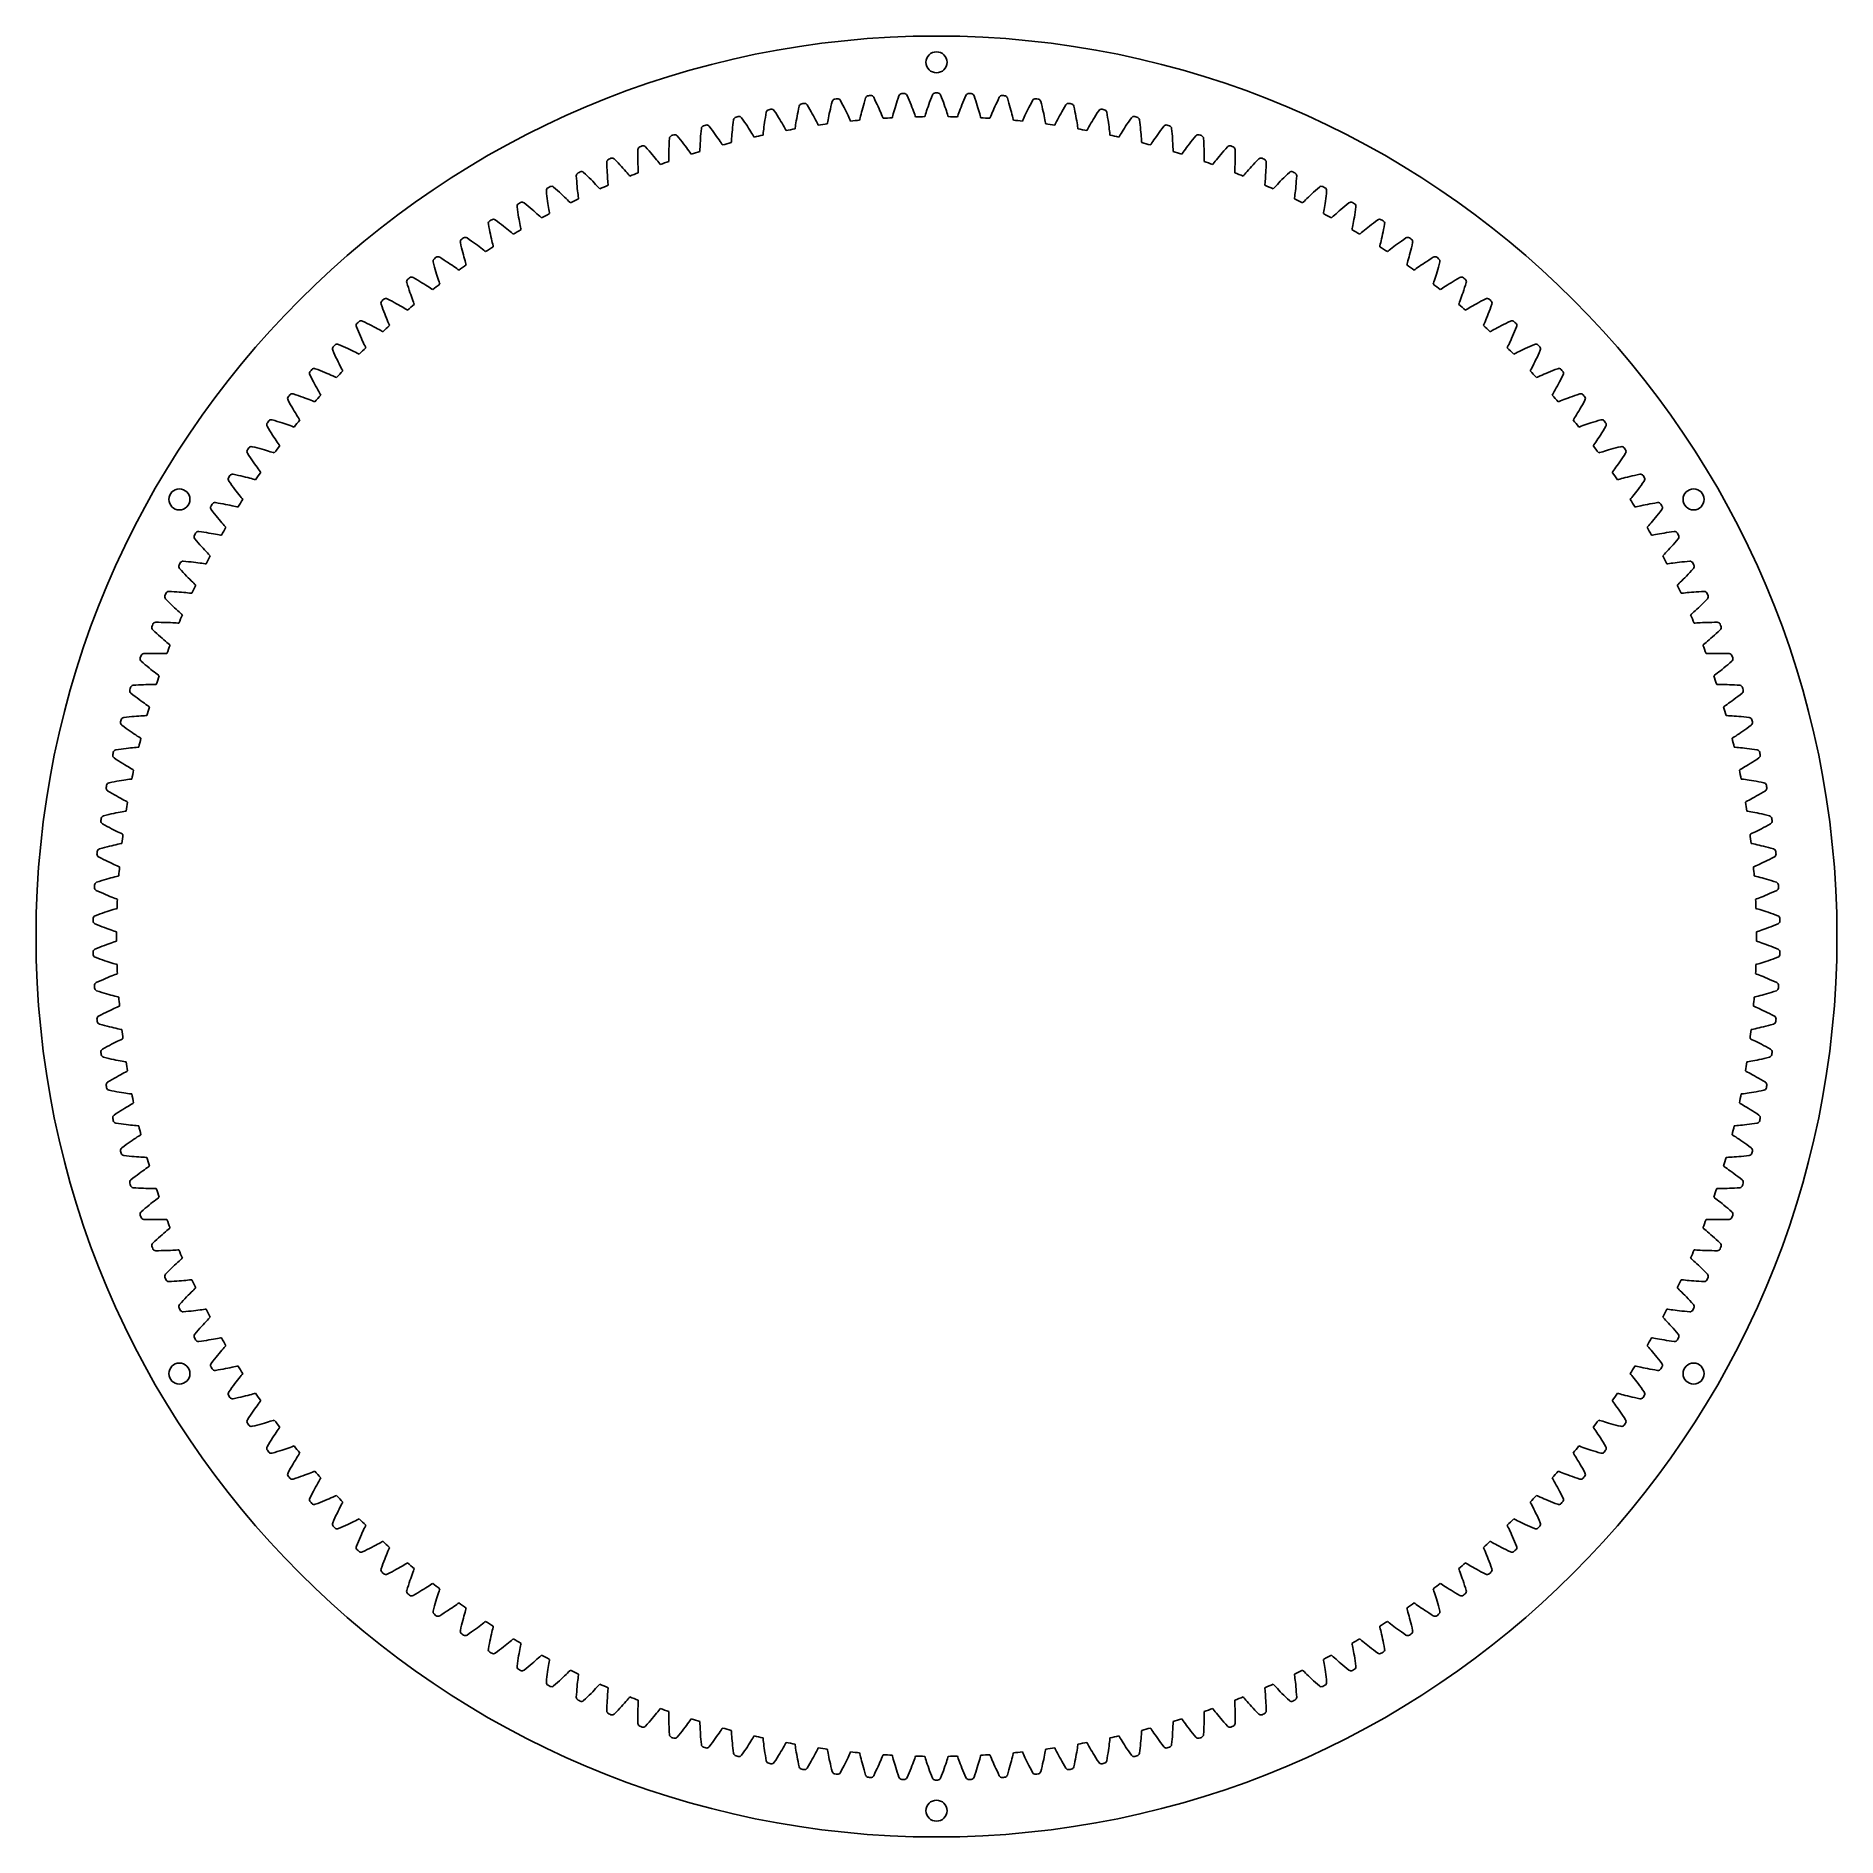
# Model space of a CAD drawing. Header units: millimetres. Extents: x -128 to 128, y -128 to 128.
import ezdxf

# ---------------------------------------------------------------- set-up
doc = ezdxf.new("R2010")
doc.units = ezdxf.units.MM

msp = doc.modelspace()

# ---------------------------------------------------------------- linework, layer by layer
at = {"layer": 'fixed_ring'}
for p, q in [((-19.593261, 118.486527), (-19.675337, 118.107225)), ((-18.255508, 118.334998), (-18.45211, 118.669594)), ((-18.067074, 118.00978), (-18.255508, 118.334998)), ((-15.056064, 118.431593), (-15.141591, 118.079352)), ((-14.96425, 118.796072), (-15.056064, 118.431593)), ((-14.867159, 119.171811), (-14.96425, 118.796072)), ((-13.536488, 118.967218), (-13.719632, 119.309365)), ((-13.361132, 118.634765), (-13.536488, 118.967218)), ((-13.194779, 118.312717), (-13.361132, 118.634765)), ((-13.037624, 118.002076), (-13.194779, 118.312717)), ((-10.527895, 118.252413), (-10.613802, 117.931109)), ((-10.435196, 118.587976), (-10.527895, 118.252413)), ((-10.335733, 118.936537), (-10.435196, 118.587976)), ((-10.229501, 119.297078), (-10.335733, 118.936537)), ((-10.117549, 119.66866), (-10.229501, 119.297078)), ((-8.796064, 119.411325), (-8.96546, 119.760484)), ((-8.634064, 119.072164), (-8.796064, 119.411325)), ((-8.480646, 118.743757), (-8.634064, 119.072164)), ((-8.335965, 118.427114), (-8.480646, 118.743757)), ((-8.200248, 118.123475), (-8.335965, 118.427114)), ((-5.916881, 118.25984), (-6.007998, 117.957791)), ((-5.818268, 118.577474), (-5.916881, 118.25984)), ((-5.712301, 118.909087), (-5.818268, 118.577474)), ((-5.59906, 119.253418), (-5.712301, 118.909087)), ((-5.478577, 119.60945), (-5.59906, 119.253418)), ((-5.351942, 119.976288), (-5.478577, 119.60945)), ((-4.041732, 119.666619), (-4.197113, 120.022236)), ((-3.893344, 119.321285), (-4.041732, 119.666619)), ((-3.753103, 118.987039), (-3.893344, 119.321285)), ((-3.621125, 118.664894), (-3.753103, 118.987039)), ((-3.497587, 118.356099), (-3.621125, 118.664894)), ((-3.38276, 118.062244), (-3.497587, 118.356099)), ((-1.210604, 118.401578), (-1.313657, 118.10339)), ((-1.099441, 118.715041), (-1.210604, 118.401578)), ((-0.980374, 119.042178), (-1.099441, 118.715041)), ((-0.853533, 119.381735), (-0.980374, 119.042178)), ((-0.718991, 119.732696), (-0.853533, 119.381735)), ((-0.577871, 120.094209), (-0.718991, 119.732696)), ((0.718991, 119.732696), (0.577871, 120.094209)), ((0.853533, 119.381735), (0.718991, 119.732696)), ((0.980374, 119.042178), (0.853533, 119.381735)), ((1.099441, 118.715041), (0.980374, 119.042178)), ((1.210604, 118.401578), (1.099441, 118.715041)), ((1.313657, 118.10339), (1.210604, 118.401578)), ((3.497587, 118.356099), (3.38276, 118.062244)), ((3.621125, 118.664894), (3.497587, 118.356099)), ((3.753103, 118.987039), (3.621125, 118.664894)), ((3.893344, 119.321285), (3.753103, 118.987039)), ((4.041732, 119.666619), (3.893344, 119.321285)), ((4.197113, 120.022236), (4.041732, 119.666619)), ((5.478577, 119.60945), (5.351942, 119.976288)), ((5.59906, 119.253418), (5.478577, 119.60945)), ((5.712301, 118.909087), (5.59906, 119.253418)), ((5.818268, 118.577474), (5.712301, 118.909087)), ((5.916881, 118.25984), (5.818268, 118.577474)), ((6.007998, 117.957791), (5.916881, 118.25984)), ((8.335965, 118.427114), (8.200248, 118.123475)), ((8.480646, 118.743757), (8.335965, 118.427114)), ((8.634064, 119.072164), (8.480646, 118.743757)), ((8.796064, 119.411325), (8.634064, 119.072164)), ((8.96546, 119.760484), (8.796064, 119.411325)), ((10.229501, 119.297078), (10.117549, 119.66866)), ((10.335733, 118.936537), (10.229501, 119.297078)), ((10.435196, 118.587976), (10.335733, 118.936537)), ((10.527895, 118.252413), (10.435196, 118.587976)), ((10.613802, 117.931109), (10.527895, 118.252413)), ((13.194779, 118.312717), (13.037624, 118.002076)), ((13.361132, 118.634765), (13.194779, 118.312717)), ((13.536488, 118.967218), (13.361132, 118.634765)), ((13.719632, 119.309365), (13.536488, 118.967218)), ((14.96425, 118.796072), (14.867159, 119.171811)), ((15.056064, 118.431593), (14.96425, 118.796072)), ((15.141591, 118.079352), (15.056064, 118.431593)), ((18.255508, 118.334998), (18.067074, 118.00978)), ((18.45211, 118.669594), (18.255508, 118.334998)), ((19.675337, 118.107225), (19.593261, 118.486527)), ((-29.044561, 115.797844), (-29.087556, 115.437928)), ((-28.996778, 116.17066), (-29.044561, 115.797844)), ((-28.945098, 116.555284), (-28.996778, 116.17066)), ((-27.599535, 116.510519), (-27.822099, 116.828437)), ((-27.385858, 116.2013), (-27.599535, 116.510519)), ((-27.182357, 115.90134), (-27.385858, 116.2013)), ((-26.989347, 115.611612), (-27.182357, 115.90134)), ((-24.574308, 115.829628), (-24.61643, 115.516959)), ((-24.527252, 116.158872), (-24.574308, 115.829628)), ((-24.47515, 116.503083), (-24.527252, 116.158872)), ((-24.417879, 116.861005), (-24.47515, 116.503083)), ((-24.355313, 117.231626), (-24.417879, 116.861005)), ((-24.288382, 117.613891), (-24.355313, 117.231626)), ((-22.945663, 117.515667), (-23.155411, 117.842182)), ((-22.744448, 117.198197), (-22.945663, 117.515667)), ((-22.553033, 116.890384), (-22.744448, 117.198197)), ((-22.371694, 116.593211), (-22.553033, 116.890384)), ((-22.200803, 116.307883), (-22.371694, 116.593211)), ((-22.04088, 116.035926), (-22.200803, 116.307883)), ((-21.892677, 115.77936), (-22.04088, 116.035926)), ((-21.75735, 115.54103), (-21.892677, 115.77936)), ((-20.096614, 115.841435), (-20.133929, 115.597205)), ((-20.053351, 116.11207), (-20.096614, 115.841435)), ((-20.004417, 116.404295), (-20.053351, 116.11207)), ((-19.949897, 116.715042), (-20.004417, 116.404295)), ((-19.889789, 117.042155), (-19.949897, 116.715042)), ((-19.824043, 117.384022), (-19.889789, 117.042155)), ((-19.752588, 117.739384), (-19.824043, 117.384022)), ((-19.675337, 118.107225), (-19.752588, 117.739384)), ((-17.888048, 117.6946), (-18.067074, 118.00978)), ((-17.718667, 117.390453), (-17.888048, 117.6946)), ((-17.559255, 117.098556), (-17.718667, 117.390453)), ((-17.410271, 116.820456), (-17.559255, 117.098556)), ((-17.272385, 116.558201), (-17.410271, 116.820456)), ((-17.14664, 116.31468), (-17.272385, 116.558201)), ((-17.034802, 116.094377), (-17.14664, 116.31468)), ((-16.940446, 115.905625), (-17.034802, 116.094377)), ((-16.876642, 115.776418), (-16.940446, 115.905625)), ((-15.561126, 116.098854), (-15.58697, 115.957088)), ((-15.522269, 116.306268), (-15.561126, 116.098854)), ((-15.475274, 116.548822), (-15.522269, 116.306268)), ((-15.421285, 116.817523), (-15.475274, 116.548822)), ((-15.360772, 117.107571), (-15.421285, 116.817523)), ((-15.293941, 117.415905), (-15.360772, 117.107571)), ((-15.220875, 117.74037), (-15.293941, 117.415905)), ((-15.141591, 118.079352), (-15.220875, 117.74037)), ((-12.889942, 117.704073), (-13.037624, 118.002076)), ((-12.752132, 117.420269), (-12.889942, 117.704073)), ((-12.624782, 117.15274), (-12.752132, 117.420269)), ((-12.508817, 116.904412), (-12.624782, 117.15274)), ((-12.405827, 116.679837), (-12.508817, 116.904412)), ((-12.319049, 116.487483), (-12.405827, 116.679837)), ((-12.260432, 116.355841), (-12.319049, 116.487483)), ((-10.933138, 116.625722), (-10.964597, 116.485096)), ((-10.886065, 116.831427), (-10.933138, 116.625722)), ((-10.829464, 117.071921), (-10.886065, 116.831427)), ((-10.764836, 117.338263), (-10.829464, 117.071921)), ((-10.692839, 117.625676), (-10.764836, 117.338263)), ((-10.613802, 117.931109), (-10.692839, 117.625676)), ((-8.073829, 117.834417), (-8.200248, 118.123475)), ((-7.957216, 117.562036), (-8.073829, 117.834417)), ((-7.851215, 117.309294), (-7.957216, 117.562036)), ((-7.757235, 117.080802), (-7.851215, 117.309294)), ((-7.678174, 116.88515), (-7.757235, 117.080802)), ((-7.624836, 116.751282), (-7.678174, 116.88515)), ((-6.287862, 116.968181), (-6.324887, 116.828917)), ((-6.232648, 117.171852), (-6.287862, 116.968181)), ((-6.16653, 117.409905), (-6.232648, 117.171852)), ((-6.091365, 117.673467), (-6.16653, 117.409905)), ((-6.007998, 117.957791), (-6.091365, 117.673467)), ((-3.277068, 117.785442), (-3.38276, 118.062244)), ((-3.1812, 117.528686), (-3.277068, 117.785442)), ((-3.096378, 117.296638), (-3.1812, 117.528686)), ((-3.025157, 117.097997), (-3.096378, 117.296638)), ((-2.977184, 116.962115), (-3.025157, 117.097997)), ((-1.632643, 117.125689), (-1.675176, 116.988007)), ((-1.569376, 117.327004), (-1.632643, 117.125689)), ((-1.493846, 117.562241), (-1.569376, 117.327004)), ((-1.408262, 117.822606), (-1.493846, 117.562241)), ((-1.313657, 118.10339), (-1.408262, 117.822606)), ((1.408262, 117.822606), (1.313657, 118.10339)), ((1.493846, 117.562241), (1.408262, 117.822606)), ((1.569376, 117.327004), (1.493846, 117.562241)), ((1.632643, 117.125689), (1.569376, 117.327004)), ((1.675176, 116.988007), (1.632643, 117.125689)), ((3.025157, 117.097997), (2.977184, 116.962115)), ((3.096378, 117.296638), (3.025157, 117.097997)), ((3.1812, 117.528686), (3.096378, 117.296638)), ((3.277068, 117.785442), (3.1812, 117.528686)), ((3.38276, 118.062244), (3.277068, 117.785442)), ((6.091365, 117.673467), (6.007998, 117.957791)), ((6.16653, 117.409905), (6.091365, 117.673467)), ((6.232648, 117.171852), (6.16653, 117.409905)), ((6.287862, 116.968181), (6.232648, 117.171852)), ((6.324887, 116.828917), (6.287862, 116.968181)), ((7.678174, 116.88515), (7.624836, 116.751282)), ((7.757235, 117.080802), (7.678174, 116.88515)), ((7.851215, 117.309294), (7.757235, 117.080802)), ((7.957216, 117.562036), (7.851215, 117.309294)), ((8.073829, 117.834417), (7.957216, 117.562036)), ((8.200248, 118.123475), (8.073829, 117.834417)), ((10.692839, 117.625676), (10.613802, 117.931109)), ((10.764836, 117.338263), (10.692839, 117.625676)), ((10.829464, 117.071921), (10.764836, 117.338263)), ((10.886065, 116.831427), (10.829464, 117.071921)), ((10.933138, 116.625722), (10.886065, 116.831427)), ((10.964597, 116.485096), (10.933138, 116.625722)), ((12.319049, 116.487483), (12.260432, 116.355841)), ((12.405827, 116.679837), (12.319049, 116.487483)), ((12.508817, 116.904412), (12.405827, 116.679837)), ((12.624782, 117.15274), (12.508817, 116.904412)), ((12.752132, 117.420269), (12.624782, 117.15274)), ((12.889942, 117.704073), (12.752132, 117.420269)), ((13.037624, 118.002076), (12.889942, 117.704073)), ((15.220875, 117.74037), (15.141591, 118.079352)), ((15.293941, 117.415905), (15.220875, 117.74037)), ((15.360772, 117.107571), (15.293941, 117.415905)), ((15.421285, 116.817523), (15.360772, 117.107571)), ((15.475274, 116.548822), (15.421285, 116.817523)), ((15.522269, 116.306268), (15.475274, 116.548822)), ((15.561126, 116.098854), (15.522269, 116.306268)), ((15.58697, 115.957088), (15.561126, 116.098854)), ((16.940446, 115.905625), (16.876642, 115.776418)), ((17.034802, 116.094377), (16.940446, 115.905625)), ((17.14664, 116.31468), (17.034802, 116.094377)), ((17.272385, 116.558201), (17.14664, 116.31468)), ((17.410271, 116.820456), (17.272385, 116.558201)), ((17.559255, 117.098556), (17.410271, 116.820456)), ((17.718667, 117.390453), (17.559255, 117.098556)), ((17.888048, 117.6946), (17.718667, 117.390453)), ((18.067074, 118.00978), (17.888048, 117.6946)), ((19.752588, 117.739384), (19.675337, 118.107225)), ((19.824043, 117.384022), (19.752588, 117.739384)), ((19.889789, 117.042155), (19.824043, 117.384022)), ((19.949897, 116.715042), (19.889789, 117.042155)), ((20.004417, 116.404295), (19.949897, 116.715042)), ((20.053351, 116.11207), (20.004417, 116.404295)), ((20.096614, 115.841435), (20.053351, 116.11207)), ((20.133929, 115.597205), (20.096614, 115.841435)), ((21.892677, 115.77936), (21.75735, 115.54103)), ((22.04088, 116.035926), (21.892677, 115.77936)), ((22.200803, 116.307883), (22.04088, 116.035926)), ((22.371694, 116.593211), (22.200803, 116.307883)), ((22.553033, 116.890384), (22.371694, 116.593211)), ((22.744448, 117.198197), (22.553033, 116.890384)), ((22.945663, 117.515667), (22.744448, 117.198197)), ((23.155411, 117.842182), (22.945663, 117.515667)), ((24.355313, 117.231626), (24.288382, 117.613891)), ((24.417879, 116.861005), (24.355313, 117.231626)), ((24.47515, 116.503083), (24.417879, 116.861005)), ((24.527252, 116.158872), (24.47515, 116.503083)), ((24.574308, 115.829628), (24.527252, 116.158872)), ((24.61643, 115.516959), (24.574308, 115.829628)), ((27.182357, 115.90134), (26.989347, 115.611612)), ((27.385858, 116.2013), (27.182357, 115.90134)), ((27.599535, 116.510519), (27.385858, 116.2013)), ((27.822099, 116.828437), (27.599535, 116.510519)), ((28.996778, 116.17066), (28.945098, 116.555284)), ((29.044561, 115.797844), (28.996778, 116.17066)), ((29.087556, 115.437928), (29.044561, 115.797844)), ((-38.152904, 113.124193), (-38.167169, 112.761999)), ((-38.134893, 113.499627), (-38.152904, 113.124193)), ((-38.113935, 113.887141), (-38.134893, 113.499627)), ((-36.769069, 113.949423), (-37.016187, 114.248653)), ((-36.531499, 113.658158), (-36.769069, 113.949423)), ((-36.30481, 113.375315), (-36.531499, 113.658158)), ((-36.089391, 113.101837), (-36.30481, 113.375315)), ((-35.885756, 112.838876), (-36.089391, 113.101837)), ((-33.716456, 113.196012), (-33.730262, 112.90004)), ((-33.699308, 113.511039), (-33.716456, 113.196012)), ((-33.678559, 113.842981), (-33.699308, 113.511039)), ((-33.653969, 114.190243), (-33.678559, 113.842981)), ((-33.625317, 114.551584), (-33.653969, 114.190243)), ((-33.592394, 114.926004), (-33.625317, 114.551584)), ((-33.556046, 115.312379), (-33.592394, 114.926004)), ((-32.209767, 115.321144), (-32.444794, 115.629963)), ((-31.983965, 115.020664), (-32.209767, 115.321144)), ((-31.7687, 114.729033), (-31.983965, 115.020664)), ((-31.564324, 114.447207), (-31.7687, 114.729033)), ((-31.371304, 114.176358), (-31.564324, 114.447207)), ((-31.190279, 113.917966), (-31.371304, 114.176358)), ((-31.022161, 113.673986), (-31.190279, 113.917966)), ((-30.868325, 113.447162), (-31.022161, 113.673986)), ((-30.731063, 113.241735), (-30.868325, 113.447162)), ((-30.614913, 113.065555), (-30.731063, 113.241735)), ((-29.268394, 113.421575), (-29.277182, 113.277741)), ((-29.254499, 113.632139), (-29.268394, 113.421575)), ((-29.236706, 113.878562), (-29.254499, 113.632139)), ((-29.215082, 114.151779), (-29.236706, 113.878562)), ((-29.18952, 114.446968), (-29.215082, 114.151779)), ((-29.159862, 114.761064), (-29.18952, 114.446968)), ((-29.125932, 115.091919), (-29.159862, 114.761064)), ((-29.087556, 115.437928), (-29.125932, 115.091919)), ((-26.807248, 115.333303), (-26.989347, 115.611612)), ((-26.636639, 115.067919), (-26.807248, 115.333303)), ((-26.478353, 114.817448), (-26.636639, 115.067919)), ((-26.333657, 114.584687), (-26.478353, 114.817448)), ((-26.20467, 114.373966), (-26.333657, 114.584687)), ((-26.095616, 114.193307), (-26.20467, 114.373966)), ((-26.021748, 114.069578), (-26.095616, 114.193307)), ((-24.736008, 114.495513), (-24.750507, 114.352142)), ((-24.713753, 114.705358), (-24.736008, 114.495513)), ((-24.686177, 114.950879), (-24.713753, 114.705358)), ((-24.653708, 115.22302), (-24.686177, 114.950879)), ((-24.61643, 115.516959), (-24.653708, 115.22302)), ((-21.636843, 115.325348), (-21.75735, 115.54103)), ((-21.535057, 115.140496), (-21.636843, 115.325348)), ((-21.466166, 115.013928), (-21.535057, 115.140496)), ((-20.164509, 115.38841), (-20.184696, 115.245729)), ((-20.133929, 115.597205), (-20.164509, 115.38841)), ((20.164509, 115.38841), (20.133929, 115.597205)), ((20.184696, 115.245729), (20.164509, 115.38841)), ((21.535057, 115.140496), (21.466166, 115.013928)), ((21.636843, 115.325348), (21.535057, 115.140496)), ((21.75735, 115.54103), (21.636843, 115.325348)), ((24.653708, 115.22302), (24.61643, 115.516959)), ((24.686177, 114.950879), (24.653708, 115.22302)), ((24.713753, 114.705358), (24.686177, 114.950879)), ((24.736008, 114.495513), (24.713753, 114.705358)), ((24.750507, 114.352142), (24.736008, 114.495513)), ((26.095616, 114.193307), (26.021748, 114.069578)), ((26.20467, 114.373966), (26.095616, 114.193307)), ((26.333657, 114.584687), (26.20467, 114.373966)), ((26.478353, 114.817448), (26.333657, 114.584687)), ((26.636639, 115.067919), (26.478353, 114.817448)), ((26.807248, 115.333303), (26.636639, 115.067919)), ((26.989347, 115.611612), (26.807248, 115.333303)), ((29.125932, 115.091919), (29.087556, 115.437928)), ((29.159862, 114.761064), (29.125932, 115.091919)), ((29.18952, 114.446968), (29.159862, 114.761064)), ((29.215082, 114.151779), (29.18952, 114.446968)), ((29.236706, 113.878562), (29.215082, 114.151779)), ((29.254499, 113.632139), (29.236706, 113.878562)), ((29.268394, 113.421575), (29.254499, 113.632139)), ((29.277182, 113.277741), (29.268394, 113.421575)), ((30.731063, 113.241735), (30.614913, 113.065555)), ((30.868325, 113.447162), (30.731063, 113.241735)), ((31.022161, 113.673986), (30.868325, 113.447162)), ((31.190279, 113.917966), (31.022161, 113.673986)), ((31.371304, 114.176358), (31.190279, 113.917966)), ((31.564324, 114.447207), (31.371304, 114.176358)), ((31.7687, 114.729033), (31.564324, 114.447207)), ((31.983965, 115.020664), (31.7687, 114.729033)), ((32.209767, 115.321144), (31.983965, 115.020664)), ((32.444794, 115.629963), (32.209767, 115.321144)), ((33.592394, 114.926004), (33.556046, 115.312379)), ((33.625317, 114.551584), (33.592394, 114.926004)), ((33.653969, 114.190243), (33.625317, 114.551584)), ((33.678559, 113.842981), (33.653969, 114.190243)), ((33.699308, 113.511039), (33.678559, 113.842981)), ((33.716456, 113.196012), (33.699308, 113.511039)), ((33.730262, 112.90004), (33.716456, 113.196012)), ((36.089391, 113.101837), (35.885756, 112.838876)), ((36.30481, 113.375315), (36.089391, 113.101837)), ((36.531499, 113.658158), (36.30481, 113.375315)), ((36.769069, 113.949423), (36.531499, 113.658158)), ((37.016187, 114.248653), (36.769069, 113.949423)), ((38.134893, 113.499627), (38.113935, 113.887141)), ((38.152904, 113.124193), (38.134893, 113.499627)), ((38.167169, 112.761999), (38.152904, 113.124193)), ((-45.706137, 110.667902), (-45.976248, 110.946553)), ((-45.446177, 110.396432), (-45.706137, 110.667902)), ((-42.617093, 111.893783), (-42.620164, 111.517931)), ((-42.620164, 111.517931), (-42.620018, 111.155456)), ((-42.620018, 111.155456), (-42.616939, 110.807338)), ((-42.611558, 112.281824), (-42.617093, 111.893783)), ((-42.616939, 110.807338), (-42.61125, 110.474797)), ((-41.270231, 112.397524), (-41.529051, 112.686694)), ((-41.02127, 112.115934), (-41.270231, 112.397524)), ((-40.783515, 111.842327), (-41.02127, 112.115934)), ((-40.557394, 111.57763), (-40.783515, 111.842327)), ((-40.343465, 111.322972), (-40.557394, 111.57763)), ((-40.142483, 111.07978), (-40.343465, 111.322972)), ((-39.955512, 110.849929), (-40.142483, 111.07978)), ((-39.784142, 110.636043), (-39.955512, 110.849929)), ((-39.630992, 110.442172), (-39.784142, 110.636043)), ((-38.190078, 111.76607), (-38.192107, 111.469783)), ((-38.192107, 111.469783), (-38.191955, 111.195713)), ((-38.191955, 111.195713), (-38.190114, 110.948655)), ((-38.190114, 110.948655), (-38.187235, 110.737652)), ((-38.185468, 112.08153), (-38.190078, 111.76607)), ((-38.187235, 110.737652), (-38.184567, 110.593575)), ((-38.177933, 112.414034), (-38.185468, 112.08153)), ((-38.167169, 112.761999), (-38.177933, 112.414034)), ((-35.694601, 112.587885), (-35.885756, 112.838876)), ((-35.516916, 112.350782), (-35.694601, 112.587885)), ((-35.354185, 112.130253), (-35.516916, 112.350782)), ((-35.208864, 111.930446), (-35.354185, 112.130253)), ((-35.085801, 111.759023), (-35.208864, 111.930446)), ((-35.002336, 111.641554), (-35.085801, 111.759023)), ((-33.754501, 112.168294), (-33.757563, 112.024225)), ((-33.748989, 112.379244), (-33.754501, 112.168294)), ((-33.741007, 112.62618), (-33.748989, 112.379244)), ((-33.730262, 112.90004), (-33.741007, 112.62618)), ((-30.536184, 112.94486), (-30.614913, 113.065555)), ((30.614913, 113.065555), (30.536184, 112.94486)), ((33.741007, 112.62618), (33.730262, 112.90004)), ((33.748989, 112.379244), (33.741007, 112.62618)), ((33.754501, 112.168294), (33.748989, 112.379244)), ((33.757563, 112.024225), (33.754501, 112.168294)), ((35.085801, 111.759023), (35.002336, 111.641554)), ((35.208864, 111.930446), (35.085801, 111.759023)), ((35.354185, 112.130253), (35.208864, 111.930446)), ((35.516916, 112.350782), (35.354185, 112.130253)), ((35.694601, 112.587885), (35.516916, 112.350782)), ((35.885756, 112.838876), (35.694601, 112.587885)), ((38.177933, 112.414034), (38.167169, 112.761999)), ((38.185468, 112.08153), (38.177933, 112.414034)), ((38.184567, 110.593575), (38.187235, 110.737652)), ((38.190078, 111.76607), (38.185468, 112.08153)), ((38.187235, 110.737652), (38.190114, 110.948655)), ((38.192107, 111.469783), (38.190078, 111.76607)), ((38.190114, 110.948655), (38.191955, 111.195713)), ((38.191955, 111.195713), (38.192107, 111.469783)), ((39.784142, 110.636043), (39.630992, 110.442172)), ((39.955512, 110.849929), (39.784142, 110.636043)), ((40.142483, 111.07978), (39.955512, 110.849929)), ((40.343465, 111.322972), (40.142483, 111.07978)), ((40.557394, 111.57763), (40.343465, 111.322972)), ((40.783515, 111.842327), (40.557394, 111.57763)), ((41.02127, 112.115934), (40.783515, 111.842327)), ((41.270231, 112.397524), (41.02127, 112.115934)), ((41.529051, 112.686694), (41.270231, 112.397524)), ((42.61125, 110.474797), (42.616939, 110.807338)), ((42.617093, 111.893783), (42.611558, 112.281824)), ((42.616939, 110.807338), (42.620018, 111.155456)), ((42.620164, 111.517931), (42.617093, 111.893783)), ((42.620018, 111.155456), (42.620164, 111.517931)), ((45.706137, 110.667902), (45.446177, 110.396432)), ((45.976248, 110.946553), (45.706137, 110.667902)), ((-51.397665, 108.541388), (-51.372354, 108.154134)), ((-51.372354, 108.154134), (-51.345553, 107.779225)), ((-50.069771, 108.763291), (-50.350747, 109.030983)), ((-49.799224, 108.502371), (-50.069771, 108.763291)), ((-49.540483, 108.248519), (-49.799224, 108.502371)), ((-49.294046, 108.002623), (-49.540483, 108.248519)), ((-49.060561, 107.765768), (-49.294046, 108.002623)), ((-47.041803, 110.498967), (-47.031907, 110.111013)), ((-47.031907, 110.111013), (-47.020033, 109.735335)), ((-47.020033, 109.735335), (-47.005476, 109.373153)), ((-47.005476, 109.373153), (-46.98856, 109.025432)), ((-46.98856, 109.025432), (-46.969654, 108.69338)), ((-46.969654, 108.69338), (-46.949186, 108.378552)), ((-46.949186, 108.378552), (-46.927668, 108.08304)), ((-46.927668, 108.08304), (-46.905742, 107.809848)), ((-45.197732, 110.132494), (-45.446177, 110.396432)), ((-44.961267, 109.876996), (-45.197732, 110.132494)), ((-44.737383, 109.631045), (-44.961267, 109.876996)), ((-44.526891, 109.396035), (-44.737383, 109.631045)), ((-44.33093, 109.173799), (-44.526891, 109.396035)), ((-44.151192, 108.966895), (-44.33093, 109.173799)), ((-43.990456, 108.779266), (-44.151192, 108.966895)), ((-43.854162, 108.618162), (-43.990456, 108.779266)), ((-43.761628, 108.507695), (-43.854162, 108.618162)), ((-42.61125, 110.474797), (-42.603314, 110.159403)), ((-42.603314, 110.159403), (-42.593562, 109.86327)), ((-42.593562, 109.86327), (-42.582515, 109.589422)), ((-42.582515, 109.589422), (-42.570852, 109.342633)), ((-42.570852, 109.342633), (-42.559588, 109.131911)), ((-42.559588, 109.131911), (-42.551194, 108.988054)), ((-39.501211, 110.275776), (-39.630992, 110.442172)), ((-39.413142, 110.161719), (-39.501211, 110.275776)), ((39.501211, 110.275776), (39.413142, 110.161719)), ((39.630992, 110.442172), (39.501211, 110.275776)), ((42.551194, 108.988054), (42.559588, 109.131911)), ((42.559588, 109.131911), (42.570852, 109.342633)), ((42.570852, 109.342633), (42.582515, 109.589422)), ((42.582515, 109.589422), (42.593562, 109.86327)), ((42.593562, 109.86327), (42.603314, 110.159403)), ((42.603314, 110.159403), (42.61125, 110.474797)), ((43.854162, 108.618162), (43.761628, 108.507695)), ((43.990456, 108.779266), (43.854162, 108.618162)), ((44.151192, 108.966895), (43.990456, 108.779266)), ((44.33093, 109.173799), (44.151192, 108.966895)), ((44.526891, 109.396035), (44.33093, 109.173799)), ((44.737383, 109.631045), (44.526891, 109.396035)), ((44.961267, 109.876996), (44.737383, 109.631045)), ((45.197732, 110.132494), (44.961267, 109.876996)), ((45.446177, 110.396432), (45.197732, 110.132494)), ((46.905742, 107.809848), (46.927668, 108.08304)), ((46.927668, 108.08304), (46.949186, 108.378552)), ((46.949186, 108.378552), (46.969654, 108.69338)), ((46.969654, 108.69338), (46.98856, 109.025432)), ((46.98856, 109.025432), (47.005476, 109.373153)), ((47.005476, 109.373153), (47.020033, 109.735335)), ((47.020033, 109.735335), (47.031907, 110.111013)), ((47.031907, 110.111013), (47.041803, 110.498967)), ((49.294046, 108.002623), (49.060561, 107.765768)), ((49.540483, 108.248519), (49.294046, 108.002623)), ((49.799224, 108.502371), (49.540483, 108.248519)), ((50.069771, 108.763291), (49.799224, 108.502371)), ((50.350747, 109.030983), (50.069771, 108.763291)), ((51.345553, 107.779225), (51.372354, 108.154134)), ((51.372354, 108.154134), (51.397665, 108.541388)), ((-55.672258, 106.412183), (-55.63157, 106.026241)), ((-55.63157, 106.026241), (-55.589886, 105.652694)), ((-55.589886, 105.652694), (-55.546599, 105.292814)), ((-54.354235, 106.686703), (-54.645632, 106.943012)), ((-54.073529, 106.436745), (-54.354235, 106.686703)), ((-53.8049, 106.19338), (-54.073529, 106.436745)), ((-53.548882, 105.957477), (-53.8049, 106.19338)), ((-53.306165, 105.730091), (-53.548882, 105.957477)), ((-53.077668, 105.512548), (-53.306165, 105.730091)), ((-52.864669, 105.306583), (-53.077668, 105.512548)), ((-51.345553, 107.779225), (-51.316609, 107.417908)), ((-51.316609, 107.417908), (-51.285882, 107.071135)), ((-51.285882, 107.071135), (-51.25379, 106.740097)), ((-51.25379, 106.740097), (-51.220821, 106.426331)), ((-51.220821, 106.426331), (-51.187572, 106.131909)), ((-51.187572, 106.131909), (-51.154802, 105.859804)), ((-51.154802, 105.859804), (-51.123569, 105.614722)), ((-51.123569, 105.614722), (-51.095598, 105.405561)), ((-51.095598, 105.405561), (-51.075802, 105.262826)), ((-48.840893, 107.539312), (-49.060561, 107.765768)), ((-48.636251, 107.325042), (-48.840893, 107.539312)), ((-48.44843, 107.125448), (-48.636251, 107.325042)), ((-48.280361, 106.944357), (-48.44843, 107.125448)), ((-48.13777, 106.788799), (-48.280361, 106.944357)), ((-48.040918, 106.682099), (-48.13777, 106.788799)), ((-46.905742, 107.809848), (-46.884278, 107.563717)), ((-46.884278, 107.563717), (-46.864644, 107.35361)), ((-46.864644, 107.35361), (-46.850538, 107.210201)), ((46.850538, 107.210201), (46.864644, 107.35361)), ((46.864644, 107.35361), (46.884278, 107.563717)), ((46.884278, 107.563717), (46.905742, 107.809848)), ((48.13777, 106.788799), (48.040918, 106.682099)), ((48.280361, 106.944357), (48.13777, 106.788799)), ((48.44843, 107.125448), (48.280361, 106.944357)), ((48.636251, 107.325042), (48.44843, 107.125448)), ((48.840893, 107.539312), (48.636251, 107.325042)), ((49.060561, 107.765768), (48.840893, 107.539312)), ((51.075802, 105.262826), (51.095598, 105.405561)), ((51.095598, 105.405561), (51.123569, 105.614722)), ((51.123569, 105.614722), (51.154802, 105.859804)), ((51.154802, 105.859804), (51.187572, 106.131909)), ((51.187572, 106.131909), (51.220821, 106.426331)), ((51.220821, 106.426331), (51.25379, 106.740097)), ((51.25379, 106.740097), (51.285882, 107.071135)), ((51.285882, 107.071135), (51.316609, 107.417908)), ((51.316609, 107.417908), (51.345553, 107.779225)), ((53.077668, 105.512548), (52.864669, 105.306583)), ((53.306165, 105.730091), (53.077668, 105.512548)), ((53.548882, 105.957477), (53.306165, 105.730091)), ((53.8049, 106.19338), (53.548882, 105.957477)), ((54.073529, 106.436745), (53.8049, 106.19338)), ((54.354235, 106.686703), (54.073529, 106.436745)), ((54.645632, 106.943012), (54.354235, 106.686703)), ((55.546599, 105.292814), (55.589886, 105.652694)), ((55.589886, 105.652694), (55.63157, 106.026241)), ((55.63157, 106.026241), (55.672258, 106.412183)), ((-59.858821, 104.114718), (-59.802821, 103.730699)), ((-59.802821, 103.730699), (-59.746319, 103.359105)), ((-59.746319, 103.359105), (-59.688759, 103.00123)), ((-59.688759, 103.00123), (-59.630579, 102.657994)), ((-58.552754, 104.441421), (-58.85411, 104.685943)), ((-58.262332, 104.202821), (-58.552754, 104.441421)), ((-57.984241, 103.970328), (-58.262332, 104.202821)), ((-57.719047, 103.744789), (-57.984241, 103.970328)), ((-57.467481, 103.527233), (-57.719047, 103.744789)), ((-57.230516, 103.318946), (-57.467481, 103.527233)), ((-57.009497, 103.121612), (-57.230516, 103.318946)), ((-56.806411, 102.937572), (-57.009497, 103.121612)), ((-56.624486, 102.770406), (-56.806411, 102.937572)), ((-55.546599, 105.292814), (-55.50211, 104.947536)), ((-55.50211, 104.947536), (-55.456883, 104.618036)), ((-55.456883, 104.618036), (-55.411466, 104.305829)), ((-55.411466, 104.305829), (-55.366538, 104.012961)), ((-55.366538, 104.012961), (-55.322976, 103.742375)), ((-55.322976, 103.742375), (-55.282024, 103.498727)), ((-55.282024, 103.498727), (-55.24576, 103.290845)), ((-55.24576, 103.290845), (-55.220304, 103.149009)), ((-52.669061, 105.114614), (-52.864669, 105.306583)), ((-52.493925, 104.940348), (-52.669061, 105.114614)), ((-52.345263, 104.790582), (-52.493925, 104.940348)), ((-52.244245, 104.687816), (-52.345263, 104.790582)), ((52.345263, 104.790582), (52.244245, 104.687816)), ((52.493925, 104.940348), (52.345263, 104.790582)), ((52.669061, 105.114614), (52.493925, 104.940348)), ((52.864669, 105.306583), (52.669061, 105.114614)), ((55.220304, 103.149009), (55.24576, 103.290845)), ((55.24576, 103.290845), (55.282024, 103.498727)), ((55.282024, 103.498727), (55.322976, 103.742375)), ((55.322976, 103.742375), (55.366538, 104.012961)), ((55.366538, 104.012961), (55.411466, 104.305829)), ((55.411466, 104.305829), (55.456883, 104.618036)), ((55.456883, 104.618036), (55.50211, 104.947536)), ((55.50211, 104.947536), (55.546599, 105.292814)), ((56.806411, 102.937572), (56.624486, 102.770406)), ((57.009497, 103.121612), (56.806411, 102.937572)), ((57.230516, 103.318946), (57.009497, 103.121612)), ((57.467481, 103.527233), (57.230516, 103.318946)), ((57.719047, 103.744789), (57.467481, 103.527233)), ((57.984241, 103.970328), (57.719047, 103.744789)), ((58.262332, 104.202821), (57.984241, 103.970328)), ((58.552754, 104.441421), (58.262332, 104.202821)), ((58.85411, 104.685943), (58.552754, 104.441421)), ((59.630579, 102.657994), (59.688759, 103.00123)), ((59.688759, 103.00123), (59.746319, 103.359105)), ((59.746319, 103.359105), (59.802821, 103.730699)), ((59.802821, 103.730699), (59.858821, 104.114718)), ((-63.950734, 101.652627), (-63.879512, 101.271138)), ((-63.879512, 101.271138), (-63.808281, 100.902084)), ((-63.808281, 100.902084), (-63.736539, 100.546779)), ((-63.736539, 100.546779), (-63.664759, 100.206128)), ((-62.658689, 102.030996), (-62.969528, 102.263344)), ((-62.359011, 101.80413), (-62.658689, 102.030996)), ((-62.071896, 101.582877), (-62.359011, 101.80413)), ((-61.797945, 101.36806), (-62.071896, 101.582877)), ((-61.537929, 101.160677), (-61.797945, 101.36806)), ((-61.29287, 100.961976), (-61.537929, 101.160677)), ((-61.064181, 100.773585), (-61.29287, 100.961976)), ((-60.853939, 100.597764), (-61.064181, 100.773585)), ((-60.665512, 100.437963), (-60.853939, 100.597764)), ((-60.50542, 100.300482), (-60.665512, 100.437963)), ((-60.396557, 100.206067), (-60.50542, 100.300482)), ((-59.630579, 102.657994), (-59.572287, 102.330553)), ((-59.572287, 102.330553), (-59.514494, 102.020398)), ((-59.514494, 102.020398), (-59.457958, 101.729548)), ((-59.457958, 101.729548), (-59.403673, 101.460907)), ((-59.403673, 101.460907), (-59.353067, 101.21908)), ((-59.353067, 101.21908), (-59.308567, 101.012804)), ((-59.308567, 101.012804), (-59.277492, 100.872092)), ((-56.469987, 102.626669), (-56.624486, 102.770406)), ((-56.364963, 102.528001), (-56.469987, 102.626669)), ((56.469987, 102.626669), (56.364963, 102.528001)), ((56.624486, 102.770406), (56.469987, 102.626669)), ((59.277492, 100.872092), (59.308567, 101.012804)), ((59.308567, 101.012804), (59.353067, 101.21908)), ((59.353067, 101.21908), (59.403673, 101.460907)), ((59.403673, 101.460907), (59.457958, 101.729548)), ((59.457958, 101.729548), (59.514494, 102.020398)), ((59.514494, 102.020398), (59.572287, 102.330553)), ((59.572287, 102.330553), (59.630579, 102.657994)), ((60.50542, 100.300482), (60.396557, 100.206067)), ((60.665512, 100.437963), (60.50542, 100.300482)), ((60.853939, 100.597764), (60.665512, 100.437963)), ((61.064181, 100.773585), (60.853939, 100.597764)), ((61.29287, 100.961976), (61.064181, 100.773585)), ((61.537929, 101.160677), (61.29287, 100.961976)), ((61.797945, 101.36806), (61.537929, 101.160677)), ((62.071896, 101.582877), (61.797945, 101.36806)), ((62.359011, 101.80413), (62.071896, 101.582877)), ((62.658689, 102.030996), (62.359011, 101.80413)), ((62.969528, 102.263344), (62.658689, 102.030996)), ((63.664759, 100.206128), (63.736539, 100.546779)), ((63.736539, 100.546779), (63.808281, 100.902084)), ((63.808281, 100.902084), (63.879512, 101.271138)), ((63.879512, 101.271138), (63.950734, 101.652627)), ((-67.941529, 99.029802), (-67.855196, 98.651446)), ((-67.855196, 98.651446), (-67.76935, 98.285515)), ((-67.76935, 98.285515), (-67.683538, 97.933344)), ((-67.683538, 97.933344), (-67.598272, 97.595816)), ((-66.665548, 99.459239), (-66.985378, 99.679045)), ((-66.357087, 99.244467), (-66.665548, 99.459239)), ((-66.061403, 99.034803), (-66.357087, 99.244467)), ((-65.779128, 98.831048), (-66.061403, 99.034803)), ((-65.511073, 98.634166), (-65.779128, 98.831048)), ((-65.258308, 98.445364), (-65.511073, 98.634166)), ((-65.02231, 98.266214), (-65.258308, 98.445364)), ((-64.805244, 98.09889), (-65.02231, 98.266214)), ((-64.610613, 97.946707), (-64.805244, 98.09889)), ((-64.445182, 97.815699), (-64.610613, 97.946707)), ((-64.332651, 97.725687), (-64.445182, 97.815699)), ((-63.664759, 100.206128), (-63.593495, 99.881263)), ((-63.593495, 99.881263), (-63.523417, 99.573651)), ((-63.523417, 99.573651), (-63.455362, 99.285279)), ((-63.455362, 99.285279), (-63.39044, 99.019008)), ((-63.39044, 99.019008), (-63.33026, 98.779385)), ((-63.33026, 98.779385), (-63.277594, 98.575041)), ((-63.277594, 98.575041), (-63.24095, 98.435676)), ((63.24095, 98.435676), (63.277594, 98.575041)), ((63.277594, 98.575041), (63.33026, 98.779385)), ((63.33026, 98.779385), (63.39044, 99.019008)), ((63.39044, 99.019008), (63.455362, 99.285279)), ((63.455362, 99.285279), (63.523417, 99.573651)), ((63.523417, 99.573651), (63.593495, 99.881263)), ((63.593495, 99.881263), (63.664759, 100.206128)), ((64.445182, 97.815699), (64.332651, 97.725687)), ((64.610613, 97.946707), (64.445182, 97.815699)), ((64.805244, 98.09889), (64.610613, 97.946707)), ((65.02231, 98.266214), (64.805244, 98.09889)), ((65.258308, 98.445364), (65.02231, 98.266214)), ((65.511073, 98.634166), (65.258308, 98.445364)), ((65.779128, 98.831048), (65.511073, 98.634166)), ((66.061403, 99.034803), (65.779128, 98.831048)), ((66.357087, 99.244467), (66.061403, 99.034803)), ((66.665548, 99.459239), (66.357087, 99.244467)), ((66.985378, 99.679045), (66.665548, 99.459239)), ((67.598272, 97.595816), (67.683538, 97.933344)), ((67.683538, 97.933344), (67.76935, 98.285515)), ((67.76935, 98.285515), (67.855196, 98.651446)), ((67.855196, 98.651446), (67.941529, 99.029802)), ((-71.824894, 96.25039), (-71.723588, 95.875765)), ((-71.723588, 95.875765), (-71.62326, 95.513537)), ((-71.62326, 95.513537), (-71.523516, 95.165056)), ((-71.523516, 95.165056), (-71.424898, 94.831185)), ((-70.566995, 96.730216), (-70.895311, 96.937133)), ((-70.250239, 96.527877), (-70.566995, 96.730216)), ((-69.946453, 96.330135), (-70.250239, 96.527877)), ((-69.656301, 96.137763), (-69.946453, 96.330135)), ((-69.380631, 95.951693), (-69.656301, 96.137763)), ((-69.12056, 95.77309), (-69.380631, 95.951693)), ((-68.877625, 95.603464), (-69.12056, 95.77309)), ((-68.654079, 95.444903), (-68.877625, 95.603464)), ((-68.453551, 95.300578), (-68.654079, 95.444903)), ((-68.283043, 95.17625), (-68.453551, 95.300578)), ((-68.167022, 95.090783), (-68.283043, 95.17625)), ((-67.598272, 97.595816), (-67.514149, 97.274041)), ((-67.514149, 97.274041), (-67.431897, 96.969458)), ((-67.431897, 96.969458), (-67.352431, 96.68402)), ((-67.352431, 96.68402), (-67.276974, 96.420541)), ((-67.276974, 96.420541), (-67.207315, 96.1835)), ((-67.207315, 96.1835), (-67.146567, 95.98141)), ((-67.146567, 95.98141), (-67.104411, 95.843613)), ((67.104411, 95.843613), (67.146567, 95.98141)), ((67.146567, 95.98141), (67.207315, 96.1835)), ((67.207315, 96.1835), (67.276974, 96.420541)), ((67.276974, 96.420541), (67.352431, 96.68402)), ((67.352431, 96.68402), (67.431897, 96.969458)), ((67.431897, 96.969458), (67.514149, 97.274041)), ((67.514149, 97.274041), (67.598272, 97.595816)), ((68.283043, 95.17625), (68.167022, 95.090783)), ((68.453551, 95.300578), (68.283043, 95.17625)), ((68.654079, 95.444903), (68.453551, 95.300578)), ((68.877625, 95.603464), (68.654079, 95.444903)), ((69.12056, 95.77309), (68.877625, 95.603464)), ((69.380631, 95.951693), (69.12056, 95.77309)), ((69.656301, 96.137763), (69.380631, 95.951693)), ((69.946453, 96.330135), (69.656301, 96.137763)), ((70.250239, 96.527877), (69.946453, 96.330135)), ((70.566995, 96.730216), (70.250239, 96.527877)), ((70.895311, 96.937133), (70.566995, 96.730216)), ((71.424898, 94.831185), (71.523516, 95.165056)), ((71.523516, 95.165056), (71.62326, 95.513537)), ((71.62326, 95.513537), (71.723588, 95.875765)), ((71.723588, 95.875765), (71.824894, 96.25039)), ((-75.594689, 93.318787), (-75.478569, 92.948486)), ((-75.478569, 92.948486), (-75.36392, 92.590533)), ((-75.36392, 92.590533), (-75.2504, 92.246293)), ((-74.35686, 93.848243), (-74.693144, 94.041944)), ((-74.032311, 93.658657), (-74.35686, 93.848243)), ((-73.720904, 93.473149), (-74.032311, 93.658657)), ((-73.423333, 93.292464), (-73.720904, 93.473149)), ((-73.140483, 93.117501), (-73.423333, 93.292464)), ((-72.873517, 92.949379), (-73.140483, 93.117501)), ((-72.624031, 92.789545), (-72.873517, 92.949379)), ((-72.394357, 92.639997), (-72.624031, 92.789545)), ((-72.188251, 92.503758), (-72.394357, 92.639997)), ((-71.424898, 94.831185), (-71.328049, 94.513009)), ((-71.328049, 94.513009), (-71.233753, 94.211937)), ((-71.233753, 94.211937), (-71.143002, 93.929883)), ((-71.143002, 93.929883), (-71.05713, 93.669612)), ((-71.05713, 93.669612), (-70.978102, 93.435528)), ((-70.978102, 93.435528), (-70.909367, 93.236014)), ((-70.909367, 93.236014), (-70.861766, 93.100001)), ((70.861766, 93.100001), (70.909367, 93.236014)), ((70.909367, 93.236014), (70.978102, 93.435528)), ((70.978102, 93.435528), (71.05713, 93.669612)), ((71.05713, 93.669612), (71.143002, 93.929883)), ((71.143002, 93.929883), (71.233753, 94.211937)), ((71.233753, 94.211937), (71.328049, 94.513009)), ((71.328049, 94.513009), (71.424898, 94.831185)), ((72.394357, 92.639997), (72.188251, 92.503758)), ((72.624031, 92.789545), (72.394357, 92.639997)), ((72.873517, 92.949379), (72.624031, 92.789545)), ((73.140483, 93.117501), (72.873517, 92.949379)), ((73.423333, 93.292464), (73.140483, 93.117501)), ((73.720904, 93.473149), (73.423333, 93.292464)), ((74.032311, 93.658657), (73.720904, 93.473149)), ((74.35686, 93.848243), (74.032311, 93.658657)), ((74.693144, 94.041944), (74.35686, 93.848243)), ((75.2504, 92.246293), (75.36392, 92.590533)), ((75.36392, 92.590533), (75.478569, 92.948486)), ((75.478569, 92.948486), (75.594689, 93.318787)), ((-79.244953, 90.239627), (-79.114203, 89.874236)), ((-78.029153, 90.817877), (-78.372871, 90.998055)), ((-77.697323, 90.641344), (-78.029153, 90.817877)), ((-77.378787, 90.468363), (-77.697323, 90.641344)), ((-77.074268, 90.299651), (-77.378787, 90.468363)), ((-76.784685, 90.136072), (-77.074268, 90.299651)), ((-76.511246, 89.978696), (-76.784685, 90.136072)), ((-76.255603, 89.828907), (-76.511246, 89.978696)), ((-75.2504, 92.246293), (-75.138586, 91.916606)), ((-75.138586, 91.916606), (-75.029164, 91.602532)), ((-75.029164, 91.602532), (-74.922973, 91.305447)), ((-74.922973, 91.305447), (-74.821081, 91.027224)), ((-74.821081, 91.027224), (-74.724929, 90.770573)), ((-74.724929, 90.770573), (-74.636657, 90.539816)), ((-74.636657, 90.539816), (-74.560045, 90.343192)), ((-74.560045, 90.343192), (-74.507074, 90.209179)), ((-72.012934, 92.386308), (-72.188251, 92.503758)), ((-71.893608, 92.305521), (-72.012934, 92.386308)), ((72.012934, 92.386308), (71.893608, 92.305521)), ((72.188251, 92.503758), (72.012934, 92.386308)), ((74.507074, 90.209179), (74.560045, 90.343192)), ((74.560045, 90.343192), (74.636657, 90.539816)), ((74.636657, 90.539816), (74.724929, 90.770573)), ((74.724929, 90.770573), (74.821081, 91.027224)), ((74.821081, 91.027224), (74.922973, 91.305447)), ((74.922973, 91.305447), (75.029164, 91.602532)), ((75.029164, 91.602532), (75.138586, 91.916606)), ((75.138586, 91.916606), (75.2504, 92.246293)), ((76.511246, 89.978696), (76.255603, 89.828907)), ((76.784685, 90.136072), (76.511246, 89.978696)), ((77.074268, 90.299651), (76.784685, 90.136072)), ((77.378787, 90.468363), (77.074268, 90.299651)), ((77.697323, 90.641344), (77.378787, 90.468363)), ((78.029153, 90.817877), (77.697323, 90.641344)), ((78.372871, 90.998055), (78.029153, 90.817877)), ((79.114203, 89.874236), (79.244953, 90.239627)), ((-81.578065, 87.643909), (-81.928675, 87.81028)), ((-81.239479, 87.480708), (-81.578065, 87.643909)), ((-80.914318, 87.320527), (-81.239479, 87.480708)), ((-79.114203, 89.874236), (-78.985414, 89.521124)), ((-78.985414, 89.521124), (-78.858298, 89.181669)), ((-78.858298, 89.181669), (-78.733466, 88.856688)), ((-78.733466, 88.856688), (-78.611644, 88.547212)), ((-78.611644, 88.547212), (-78.493725, 88.254584)), ((-78.493725, 88.254584), (-78.380852, 87.980632)), ((-78.380852, 87.980632), (-78.274573, 87.728007)), ((-78.274573, 87.728007), (-78.177197, 87.500941)), ((-78.177197, 87.500941), (-78.092828, 87.307519)), ((-76.020166, 89.688608), (-76.255603, 89.828907)), ((-75.808805, 89.560671), (-76.020166, 89.688608)), ((-75.628958, 89.450284), (-75.808805, 89.560671)), ((-75.506514, 89.374305), (-75.628958, 89.450284)), ((75.628958, 89.450284), (75.506514, 89.374305)), ((75.808805, 89.560671), (75.628958, 89.450284)), ((76.020166, 89.688608), (75.808805, 89.560671)), ((76.255603, 89.828907), (76.020166, 89.688608)), ((78.092828, 87.307519), (78.177197, 87.500941)), ((78.177197, 87.500941), (78.274573, 87.728007)), ((78.274573, 87.728007), (78.380852, 87.980632)), ((78.380852, 87.980632), (78.493725, 88.254584)), ((78.493725, 88.254584), (78.611644, 88.547212)), ((78.611644, 88.547212), (78.733466, 88.856688)), ((78.733466, 88.856688), (78.858298, 89.181669)), ((78.858298, 89.181669), (78.985414, 89.521124)), ((78.985414, 89.521124), (79.114203, 89.874236)), ((81.239479, 87.480708), (80.914318, 87.320527)), ((81.578065, 87.643909), (81.239479, 87.480708)), ((81.928675, 87.81028), (81.578065, 87.643909)), ((-82.769915, 87.01778), (-82.624742, 86.657876)), ((-82.624742, 86.657876), (-82.482016, 86.310163)), ((-82.482016, 86.310163), (-82.341505, 85.97603)), ((-82.341505, 85.97603), (-82.203851, 85.65627)), ((-82.203851, 85.65627), (-82.069822, 85.351882)), ((-82.069822, 85.351882), (-81.940363, 85.064173)), ((-81.940363, 85.064173), (-81.816687, 84.794925)), ((-80.603332, 87.164055), (-80.914318, 87.320527)), ((-80.307475, 87.012118), (-80.603332, 87.164055)), ((-80.027996, 86.865738), (-80.307475, 87.012118)), ((-79.7666, 86.726231), (-80.027996, 86.865738)), ((-79.52577, 86.595403), (-79.7666, 86.726231)), ((-79.309491, 86.47597), (-79.52577, 86.595403)), ((-79.125397, 86.37282), (-79.309491, 86.47597)), ((-79.000029, 86.301769), (-79.125397, 86.37282)), ((-78.092828, 87.307519), (-78.034571, 87.175718)), ((78.034571, 87.175718), (78.092828, 87.307519)), ((79.125397, 86.37282), (79.000029, 86.301769)), ((79.309491, 86.47597), (79.125397, 86.37282)), ((79.52577, 86.595403), (79.309491, 86.47597)), ((79.7666, 86.726231), (79.52577, 86.595403)), ((80.027996, 86.865738), (79.7666, 86.726231)), ((80.307475, 87.012118), (80.027996, 86.865738)), ((80.603332, 87.164055), (80.307475, 87.012118)), ((80.914318, 87.320527), (80.603332, 87.164055)), ((81.816687, 84.794925), (81.940363, 85.064173)), ((81.940363, 85.064173), (82.069822, 85.351882)), ((82.069822, 85.351882), (82.203851, 85.65627)), ((82.203851, 85.65627), (82.341505, 85.97603)), ((82.341505, 85.97603), (82.482016, 86.310163)), ((82.482016, 86.310163), (82.624742, 86.657876)), ((82.624742, 86.657876), (82.769915, 87.01778)), ((-86.164001, 83.65834), (-86.004634, 83.304492)), ((-86.004634, 83.304492), (-85.848197, 82.962729)), ((-85.848197, 82.962729), (-85.694513, 82.634446)), ((-85.694513, 82.634446), (-85.544255, 82.320411)), ((-85.544255, 82.320411), (-85.39823, 82.021592)), ((-84.997986, 84.331357), (-85.354932, 84.483658)), ((-84.653179, 84.181747), (-84.997986, 84.331357)), ((-84.321906, 84.03462), (-84.653179, 84.181747)), ((-84.004946, 83.890636), (-84.321906, 84.03462)), ((-83.703283, 83.750581), (-84.004946, 83.890636)), ((-83.418204, 83.615427), (-83.703283, 83.750581)), ((-83.151469, 83.486423), (-83.418204, 83.615427)), ((-82.905629, 83.365273), (-83.151469, 83.486423)), ((-82.684772, 83.254533), (-82.905629, 83.365273)), ((-82.496723, 83.158783), (-82.684772, 83.254533)), ((-82.368629, 83.092773), (-82.496723, 83.158783)), ((-81.816687, 84.794925), (-81.700449, 84.546725)), ((-81.700449, 84.546725), (-81.594122, 84.32371)), ((-81.594122, 84.32371), (-81.50213, 84.133794)), ((-81.50213, 84.133794), (-81.438679, 84.004414)), ((81.438679, 84.004414), (81.50213, 84.133794)), ((81.50213, 84.133794), (81.594122, 84.32371)), ((81.594122, 84.32371), (81.700449, 84.546725)), ((81.700449, 84.546725), (81.816687, 84.794925)), ((82.496723, 83.158783), (82.368629, 83.092773)), ((82.684772, 83.254533), (82.496723, 83.158783)), ((82.905629, 83.365273), (82.684772, 83.254533)), ((83.151469, 83.486423), (82.905629, 83.365273)), ((83.418204, 83.615427), (83.151469, 83.486423)), ((83.703283, 83.750581), (83.418204, 83.615427)), ((84.004946, 83.890636), (83.703283, 83.750581)), ((84.321906, 84.03462), (84.004946, 83.890636)), ((84.653179, 84.181747), (84.321906, 84.03462)), ((84.997986, 84.331357), (84.653179, 84.181747)), ((85.354932, 84.483658), (84.997986, 84.331357)), ((85.39823, 82.021592), (85.544255, 82.320411)), ((85.544255, 82.320411), (85.694513, 82.634446)), ((85.694513, 82.634446), (85.848197, 82.962729)), ((85.848197, 82.962729), (86.004634, 83.304492)), ((86.004634, 83.304492), (86.164001, 83.65834)), ((-89.421843, 80.166619), (-89.248534, 79.819387)), ((-89.248534, 79.819387), (-89.078634, 79.484113)), ((-88.283507, 80.885461), (-88.646226, 81.02345)), ((-87.933025, 80.749677), (-88.283507, 80.885461)), ((-87.596165, 80.615837), (-87.933025, 80.749677)), ((-87.27373, 80.484568), (-87.596165, 80.615837)), ((-86.966738, 80.356617), (-87.27373, 80.484568)), ((-86.676512, 80.232904), (-86.966738, 80.356617)), ((-86.404858, 80.114606), (-86.676512, 80.232904)), ((-86.154396, 80.003325), (-86.404858, 80.114606)), ((-85.929311, 79.901454), (-86.154396, 80.003325)), ((-85.737604, 79.813256), (-85.929311, 79.901454)), ((-85.606988, 79.75239), (-85.737604, 79.813256)), ((-85.39823, 82.021592), (-85.257435, 81.739258)), ((-85.257435, 81.739258), (-85.123154, 81.475139)), ((-85.123154, 81.475139), (-84.997139, 81.231757)), ((-84.997139, 81.231757), (-84.88203, 81.013145)), ((-84.88203, 81.013145), (-84.782561, 80.827037)), ((-84.782561, 80.827037), (-84.714016, 80.700281)), ((84.714016, 80.700281), (84.782561, 80.827037)), ((84.782561, 80.827037), (84.88203, 81.013145)), ((84.88203, 81.013145), (84.997139, 81.231757)), ((84.997139, 81.231757), (85.123154, 81.475139)), ((85.123154, 81.475139), (85.257435, 81.739258)), ((85.257435, 81.739258), (85.39823, 82.021592)), ((85.737604, 79.813256), (85.606988, 79.75239)), ((85.929311, 79.901454), (85.737604, 79.813256)), ((86.154396, 80.003325), (85.929311, 79.901454)), ((86.404858, 80.114606), (86.154396, 80.003325)), ((86.676512, 80.232904), (86.404858, 80.114606)), ((86.966738, 80.356617), (86.676512, 80.232904)), ((87.27373, 80.484568), (86.966738, 80.356617)), ((87.596165, 80.615837), (87.27373, 80.484568)), ((87.933025, 80.749677), (87.596165, 80.615837)), ((88.283507, 80.885461), (87.933025, 80.749677)), ((88.646226, 81.02345), (88.283507, 80.885461)), ((89.078634, 79.484113), (89.248534, 79.819387)), ((89.248534, 79.819387), (89.421843, 80.166619)), ((-91.429434, 77.311668), (-91.797352, 77.435128)), ((-91.073831, 77.189925), (-91.429434, 77.311668)), ((-90.731916, 77.069584), (-91.073831, 77.189925)), ((-89.078634, 79.484113), (-88.91202, 79.1622)), ((-88.91202, 79.1622), (-88.749396, 78.854387)), ((-88.749396, 78.854387), (-88.591607, 78.56161)), ((-88.591607, 78.56161), (-88.439699, 78.285096)), ((-88.439699, 78.285096), (-88.295023, 78.026525)), ((-88.295023, 78.026525), (-88.159432, 77.788345)), ((-88.159432, 77.788345), (-88.035723, 77.574482)), ((-88.035723, 77.574482), (-87.928933, 77.392476)), ((-87.928933, 77.392476), (-87.855403, 77.268545)), ((87.855403, 77.268545), (87.928933, 77.392476)), ((87.928933, 77.392476), (88.035723, 77.574482)), ((88.035723, 77.574482), (88.159432, 77.788345)), ((88.159432, 77.788345), (88.295023, 78.026525)), ((88.295023, 78.026525), (88.439699, 78.285096)), ((88.439699, 78.285096), (88.591607, 78.56161)), ((88.591607, 78.56161), (88.749396, 78.854387)), ((88.749396, 78.854387), (88.91202, 79.1622)), ((88.91202, 79.1622), (89.078634, 79.484113)), ((91.073831, 77.189925), (90.731916, 77.069584)), ((91.429434, 77.311668), (91.073831, 77.189925)), ((91.797352, 77.435128), (91.429434, 77.311668)), ((-92.538292, 76.548139), (-92.351315, 76.208071)), ((-92.351315, 76.208071), (-92.16822, 75.879816)), ((-92.16822, 75.879816), (-91.988939, 75.564782)), ((-91.988939, 75.564782), (-91.814206, 75.263678)), ((-91.814206, 75.263678), (-91.644902, 74.977405)), ((-91.644902, 74.977405), (-91.482121, 74.707149)), ((-91.482121, 74.707149), (-91.327279, 74.454535)), ((-90.404518, 76.951237), (-90.731916, 77.069584)), ((-90.092681, 76.835592), (-90.404518, 76.951237)), ((-89.797766, 76.723515), (-90.092681, 76.835592)), ((-89.521624, 76.616111), (-89.797766, 76.723515)), ((-89.266935, 76.514876), (-89.521624, 76.616111)), ((-89.037979, 76.422033), (-89.266935, 76.514876)), ((-88.842917, 76.341527), (-89.037979, 76.422033)), ((-88.709984, 76.285902), (-88.842917, 76.341527)), ((88.842917, 76.341527), (88.709984, 76.285902)), ((89.037979, 76.422033), (88.842917, 76.341527)), ((89.266935, 76.514876), (89.037979, 76.422033)), ((89.521624, 76.616111), (89.266935, 76.514876)), ((89.797766, 76.723515), (89.521624, 76.616111)), ((90.092681, 76.835592), (89.797766, 76.723515)), ((90.404518, 76.951237), (90.092681, 76.835592)), ((90.731916, 77.069584), (90.404518, 76.951237)), ((91.327279, 74.454535), (91.482121, 74.707149)), ((91.482121, 74.707149), (91.644902, 74.977405)), ((91.644902, 74.977405), (91.814206, 75.263678)), ((91.814206, 75.263678), (91.988939, 75.564782)), ((91.988939, 75.564782), (92.16822, 75.879816)), ((92.16822, 75.879816), (92.351315, 76.208071)), ((92.351315, 76.208071), (92.538292, 76.548139)), ((-95.508418, 72.808619), (-95.308069, 72.476254)), ((-95.308069, 72.476254), (-95.112068, 72.155538)), ((-95.112068, 72.155538), (-94.920405, 71.847881)), ((-94.430792, 73.61563), (-94.803328, 73.724365)), ((-94.07063, 73.508121), (-94.430792, 73.61563)), ((-93.724201, 73.401467), (-94.07063, 73.508121)), ((-93.392357, 73.296231), (-93.724201, 73.401467)), ((-93.076169, 73.193075), (-93.392357, 73.296231)), ((-92.777031, 73.092811), (-93.076169, 73.193075)), ((-92.496837, 72.996471), (-92.777031, 73.092811)), ((-92.238326, 72.905441), (-92.496837, 72.996471)), ((-92.005859, 72.821774), (-92.238326, 72.905441)), ((-91.80775, 72.749086), (-92.005859, 72.821774)), ((-91.672711, 72.69879), (-91.80775, 72.749086)), ((-91.327279, 74.454535), (-91.182326, 74.221933)), ((-91.182326, 74.221933), (-91.050213, 74.013158)), ((-91.050213, 74.013158), (-90.936271, 73.835541)), ((-90.936271, 73.835541), (-90.857873, 73.714632)), ((90.857873, 73.714632), (90.936271, 73.835541)), ((90.936271, 73.835541), (91.050213, 74.013158)), ((91.050213, 74.013158), (91.182326, 74.221933)), ((91.182326, 74.221933), (91.327279, 74.454535)), ((91.80775, 72.749086), (91.672711, 72.69879)), ((92.005859, 72.821774), (91.80775, 72.749086)), ((92.238326, 72.905441), (92.005859, 72.821774)), ((92.496837, 72.996471), (92.238326, 72.905441)), ((92.777031, 73.092811), (92.496837, 72.996471)), ((93.076169, 73.193075), (92.777031, 73.092811)), ((93.392357, 73.296231), (93.076169, 73.193075)), ((93.724201, 73.401467), (93.392357, 73.296231)), ((94.07063, 73.508121), (93.724201, 73.401467)), ((94.430792, 73.61563), (94.07063, 73.508121)), ((94.803328, 73.724365), (94.430792, 73.61563)), ((94.920405, 71.847881), (95.112068, 72.155538)), ((95.112068, 72.155538), (95.308069, 72.476254)), ((95.308069, 72.476254), (95.508418, 72.808619)), ((-97.282835, 69.80319), (-97.6594, 69.897028)), ((-96.918684, 69.710085), (-97.282835, 69.80319)), ((-96.568289, 69.617288), (-96.918684, 69.710085)), ((-96.232523, 69.525328), (-96.568289, 69.617288)), ((-95.912484, 69.434824), (-96.232523, 69.525328)), ((-95.609597, 69.346532), (-95.912484, 69.434824)), ((-94.920405, 71.847881), (-94.733839, 71.553961)), ((-94.733839, 71.553961), (-94.553288, 71.274646)), ((-94.553288, 71.274646), (-94.379891, 71.011075)), ((-94.379891, 71.011075), (-94.215128, 70.764816)), ((-94.215128, 70.764816), (-94.061043, 70.538161)), ((-94.061043, 70.538161), (-93.920733, 70.334804)), ((-93.920733, 70.334804), (-93.79982, 70.161858)), ((-93.79982, 70.161858), (-93.716677, 70.044161)), ((93.716677, 70.044161), (93.79982, 70.161858)), ((93.79982, 70.161858), (93.920733, 70.334804)), ((93.920733, 70.334804), (94.061043, 70.538161)), ((94.061043, 70.538161), (94.215128, 70.764816)), ((94.215128, 70.764816), (94.379891, 71.011075)), ((94.379891, 71.011075), (94.553288, 71.274646)), ((94.553288, 71.274646), (94.733839, 71.553961)), ((94.733839, 71.553961), (94.920405, 71.847881)), ((95.912484, 69.434824), (95.609597, 69.346532)), ((96.232523, 69.525328), (95.912484, 69.434824)), ((96.568289, 69.617288), (96.232523, 69.525328)), ((96.918684, 69.710085), (96.568289, 69.617288)), ((97.282835, 69.80319), (96.918684, 69.710085)), ((97.6594, 69.897028), (97.282835, 69.80319)), ((-98.327526, 68.953975), (-98.114121, 68.629837)), ((-98.114121, 68.629837), (-97.905525, 68.317168)), ((-97.905525, 68.317168), (-97.701782, 68.017373)), ((-97.701782, 68.017373), (-97.503679, 67.731103)), ((-97.503679, 67.731103), (-97.312165, 67.459187)), ((-97.312165, 67.459187), (-97.128426, 67.202718)), ((-97.128426, 67.202718), (-96.954004, 66.963204)), ((-96.954004, 66.963204), (-96.791029, 66.742855)), ((-95.325794, 69.261407), (-95.609597, 69.346532)), ((-95.063868, 69.180727), (-95.325794, 69.261407)), ((-94.828259, 69.106369), (-95.063868, 69.180727)), ((-94.627417, 69.041614), (-94.828259, 69.106369)), ((-94.490485, 68.996727), (-94.627417, 69.041614)), ((94.627417, 69.041614), (94.490485, 68.996727)), ((94.828259, 69.106369), (94.627417, 69.041614)), ((95.063868, 69.180727), (94.828259, 69.106369)), ((95.325794, 69.261407), (95.063868, 69.180727)), ((95.609597, 69.346532), (95.325794, 69.261407)), ((96.791029, 66.742855), (96.954004, 66.963204)), ((96.954004, 66.963204), (97.128426, 67.202718)), ((97.128426, 67.202718), (97.312165, 67.459187)), ((97.312165, 67.459187), (97.503679, 67.731103)), ((97.503679, 67.731103), (97.701782, 68.017373)), ((97.701782, 68.017373), (97.905525, 68.317168)), ((97.905525, 68.317168), (98.114121, 68.629837)), ((98.114121, 68.629837), (98.327526, 68.953975)), ((-100.991157, 64.9903), (-100.765035, 64.674903)), ((-100.765035, 64.674903), (-100.544173, 64.370773)), ((-100.544173, 64.370773), (-100.328672, 64.079316)), ((-99.981055, 65.880377), (-100.361053, 65.95917)), ((-99.61349, 65.801823), (-99.981055, 65.880377)), ((-99.259682, 65.72303), (-99.61349, 65.801823)), ((-98.920526, 65.644491), (-99.259682, 65.72303)), ((-98.597142, 65.566783), (-98.920526, 65.644491)), ((-98.290984, 65.490602), (-98.597142, 65.566783)), ((-98.004022, 65.416828), (-98.290984, 65.490602)), ((-97.739095, 65.346624), (-98.004022, 65.416828)), ((-97.500715, 65.281692), (-97.739095, 65.346624)), ((-97.297458, 65.224973), (-97.500715, 65.281692)), ((-97.15885, 65.185565), (-97.297458, 65.224973)), ((-96.791029, 66.742855), (-96.642746, 66.545236)), ((-96.642746, 66.545236), (-96.515053, 66.377234)), ((-96.515053, 66.377234), (-96.427296, 66.262935)), ((96.427296, 66.262935), (96.515053, 66.377234)), ((96.515053, 66.377234), (96.642746, 66.545236)), ((96.642746, 66.545236), (96.791029, 66.742855)), ((97.297458, 65.224973), (97.15885, 65.185565)), ((97.500715, 65.281692), (97.297458, 65.224973)), ((97.739095, 65.346624), (97.500715, 65.281692)), ((98.004022, 65.416828), (97.739095, 65.346624)), ((98.290984, 65.490602), (98.004022, 65.416828)), ((98.597142, 65.566783), (98.290984, 65.490602)), ((98.920526, 65.644491), (98.597142, 65.566783)), ((99.259682, 65.72303), (98.920526, 65.644491)), ((99.61349, 65.801823), (99.259682, 65.72303)), ((99.981055, 65.880377), (99.61349, 65.801823)), ((100.361053, 65.95917), (99.981055, 65.880377)), ((100.328672, 64.079316), (100.544173, 64.370773)), ((100.544173, 64.370773), (100.765035, 64.674903)), ((100.765035, 64.674903), (100.991157, 64.9903)), ((-102.521184, 61.853393), (-102.904014, 61.917017)), ((-102.150786, 61.789514), (-102.521184, 61.853393)), ((-101.794126, 61.72485), (-102.150786, 61.789514)), ((-101.452115, 61.659857), (-101.794126, 61.72485)), ((-100.328672, 64.079316), (-100.119345, 63.801148)), ((-100.119345, 63.801148), (-99.917172, 63.537061)), ((-99.917172, 63.537061), (-99.723382, 63.2881)), ((-99.723382, 63.2881), (-99.539576, 63.05571)), ((-99.539576, 63.05571), (-99.367969, 62.842013)), ((-99.367969, 62.842013), (-99.211947, 62.650447)), ((-99.211947, 62.650447), (-99.077675, 62.487653)), ((-99.077675, 62.487653), (-98.985444, 62.376934)), ((98.985444, 62.376934), (99.077675, 62.487653)), ((99.077675, 62.487653), (99.211947, 62.650447)), ((99.211947, 62.650447), (99.367969, 62.842013)), ((99.367969, 62.842013), (99.539576, 63.05571)), ((99.539576, 63.05571), (99.723382, 63.2881)), ((99.723382, 63.2881), (99.917172, 63.537061)), ((99.917172, 63.537061), (100.119345, 63.801148)), ((100.119345, 63.801148), (100.328672, 64.079316)), ((101.794126, 61.72485), (101.452115, 61.659857)), ((102.150786, 61.789514), (101.794126, 61.72485)), ((102.521184, 61.853393), (102.150786, 61.789514)), ((102.904014, 61.917017), (102.521184, 61.853393)), ((-103.495101, 60.923862), (-103.256619, 60.617704)), ((-103.256619, 60.617704), (-103.02384, 60.322596)), ((-103.02384, 60.322596), (-102.796923, 60.039936)), ((-102.796923, 60.039936), (-102.576701, 59.770311)), ((-102.576701, 59.770311), (-102.364189, 59.51447)), ((-102.364189, 59.51447), (-102.160655, 59.27341)), ((-102.160655, 59.27341), (-101.967755, 59.048511)), ((-101.125897, 61.595066), (-101.452115, 61.659857)), ((-100.816953, 61.531118), (-101.125897, 61.595066)), ((-100.527285, 61.468811), (-100.816953, 61.531118)), ((-100.259776, 61.409195), (-100.527285, 61.468811)), ((-100.019004, 61.353791), (-100.259776, 61.409195)), ((-99.813652, 61.305198), (-100.019004, 61.353791)), ((-99.673586, 61.271332), (-99.813652, 61.305198)), ((99.813652, 61.305198), (99.673586, 61.271332)), ((100.019004, 61.353791), (99.813652, 61.305198)), ((100.259776, 61.409195), (100.019004, 61.353791)), ((100.527285, 61.468811), (100.259776, 61.409195)), ((100.816953, 61.531118), (100.527285, 61.468811)), ((101.125897, 61.595066), (100.816953, 61.531118)), ((101.452115, 61.659857), (101.125897, 61.595066)), ((101.967755, 59.048511), (102.160655, 59.27341)), ((102.160655, 59.27341), (102.364189, 59.51447)), ((102.364189, 59.51447), (102.576701, 59.770311)), ((102.576701, 59.770311), (102.796923, 60.039936)), ((102.796923, 60.039936), (103.02384, 60.322596)), ((103.02384, 60.322596), (103.256619, 60.617704)), ((103.256619, 60.617704), (103.495101, 60.923862)), ((-105.835398, 56.761091), (-105.584933, 56.464656)), ((-104.899206, 57.728607), (-105.284262, 57.77696)), ((-104.526562, 57.679504), (-104.899206, 57.728607)), ((-104.167612, 57.629071), (-104.526562, 57.679504)), ((-103.823288, 57.577726), (-104.167612, 57.629071)), ((-103.494752, 57.525956), (-103.823288, 57.577726)), ((-103.18351, 57.474341), (-103.494752, 57.525956)), ((-102.891593, 57.423599), (-103.18351, 57.474341)), ((-102.621926, 57.374666), (-102.891593, 57.423599)), ((-102.379141, 57.328878), (-102.621926, 57.374666)), ((-102.17202, 57.288487), (-102.379141, 57.328878)), ((-102.030719, 57.260217), (-102.17202, 57.288487)), ((-101.967755, 59.048511), (-101.787788, 58.841806)), ((-101.787788, 58.841806), (-101.624273, 58.656594)), ((-101.624273, 58.656594), (-101.483636, 58.499267)), ((-101.483636, 58.499267), (-101.387075, 58.392303)), ((101.387075, 58.392303), (101.483636, 58.499267)), ((101.483636, 58.499267), (101.624273, 58.656594)), ((101.624273, 58.656594), (101.787788, 58.841806)), ((101.787788, 58.841806), (101.967755, 59.048511)), ((102.17202, 57.288487), (102.030719, 57.260217)), ((102.379141, 57.328878), (102.17202, 57.288487)), ((102.621926, 57.374666), (102.379141, 57.328878)), ((102.891593, 57.423599), (102.621926, 57.374666)), ((103.18351, 57.474341), (102.891593, 57.423599)), ((103.494752, 57.525956), (103.18351, 57.474341)), ((103.823288, 57.577726), (103.494752, 57.525956)), ((104.167612, 57.629071), (103.823288, 57.577726)), ((104.526562, 57.679504), (104.167612, 57.629071)), ((104.899206, 57.728607), (104.526562, 57.679504)), ((105.284262, 57.77696), (104.899206, 57.728607)), ((105.584933, 56.464656), (105.835398, 56.761091)), ((-105.584933, 56.464656), (-105.340606, 56.179036)), ((-105.340606, 56.179036), (-105.10263, 55.905621)), ((-105.10263, 55.905621), (-104.871863, 55.644964)), ((-104.871863, 55.644964), (-104.649348, 55.397774)), ((-104.649348, 55.397774), (-104.436391, 55.164996)), ((-104.436391, 55.164996), (-104.234702, 54.947944)), ((-104.234702, 54.947944), (-104.04666, 54.748558)), ((-104.04666, 54.748558), (-103.87591, 54.569993)), ((-103.87591, 54.569993), (-103.729129, 54.418382)), ((-103.729129, 54.418382), (-103.628393, 54.315341)), ((103.628393, 54.315341), (103.729129, 54.418382)), ((103.729129, 54.418382), (103.87591, 54.569993)), ((103.87591, 54.569993), (104.04666, 54.748558)), ((104.04666, 54.748558), (104.234702, 54.947944)), ((104.234702, 54.947944), (104.436391, 55.164996)), ((104.436391, 55.164996), (104.649348, 55.397774)), ((104.649348, 55.397774), (104.871863, 55.644964)), ((104.871863, 55.644964), (105.10263, 55.905621)), ((105.10263, 55.905621), (105.340606, 56.179036)), ((105.340606, 56.179036), (105.584933, 56.464656)), ((-108.008348, 52.508569), (-107.746295, 52.222326)), ((-107.746295, 52.222326), (-107.490806, 51.946645)), ((-107.11136, 53.51254), (-107.498035, 53.545546)), ((-107.490806, 51.946645), (-107.242148, 51.682908)), ((-107.242148, 51.682908), (-107.001201, 51.431631)), ((-106.737059, 53.478291), (-107.11136, 53.51254)), ((-107.001201, 51.431631), (-106.769034, 51.193483)), ((-106.376388, 53.442168), (-106.737059, 53.478291)), ((-106.030295, 53.404553), (-106.376388, 53.442168)), ((-105.699961, 53.365885), (-106.030295, 53.404553)), ((-105.386912, 53.326685), (-105.699961, 53.365885)), ((-105.093209, 53.287588), (-105.386912, 53.326685)), ((-104.82181, 53.249415), (-105.093209, 53.287588)), ((-104.577396, 53.213316), (-104.82181, 53.249415)), ((-104.368834, 53.181192), (-104.577396, 53.213316)), ((-104.22652, 53.158561), (-104.368834, 53.181192)), ((104.368834, 53.181192), (104.22652, 53.158561)), ((104.577396, 53.213316), (104.368834, 53.181192)), ((104.82181, 53.249415), (104.577396, 53.213316)), ((105.093209, 53.287588), (104.82181, 53.249415)), ((105.386912, 53.326685), (105.093209, 53.287588)), ((105.699961, 53.365885), (105.386912, 53.326685)), ((106.030295, 53.404553), (105.699961, 53.365885)), ((106.376388, 53.442168), (106.030295, 53.404553)), ((106.737059, 53.478291), (106.376388, 53.442168)), ((107.11136, 53.51254), (106.737059, 53.478291)), ((106.769034, 51.193483), (107.001201, 51.431631)), ((107.001201, 51.431631), (107.242148, 51.682908)), ((107.498035, 53.545546), (107.11136, 53.51254)), ((107.242148, 51.682908), (107.490806, 51.946645)), ((107.490806, 51.946645), (107.746295, 52.222326)), ((107.746295, 52.222326), (108.008348, 52.508569)), ((-109.15415, 49.211858), (-109.541831, 49.229465)), ((-108.778782, 49.192517), (-109.15415, 49.211858)), ((-108.416961, 49.170762), (-108.778782, 49.192517)), ((-108.069646, 49.146936), (-108.416961, 49.170762)), ((-107.738035, 49.121432), (-108.069646, 49.146936)), ((-107.423676, 49.094708), (-107.738035, 49.121432)), ((-107.128651, 49.067319), (-107.423676, 49.094708)), ((-106.855948, 49.039966), (-107.128651, 49.067319)), ((-106.610293, 49.013612), (-106.855948, 49.039966)), ((-106.769034, 51.193483), (-106.546991, 50.969356)), ((-106.400618, 48.989805), (-106.610293, 49.013612)), ((-106.546991, 50.969356), (-106.336832, 50.760494)), ((-106.257517, 48.97285), (-106.400618, 48.989805)), ((-106.336832, 50.760494), (-106.141012, 50.568741)), ((-106.141012, 50.568741), (-105.963298, 50.397105)), ((-105.963298, 50.397105), (-105.810606, 50.25145)), ((-105.810606, 50.25145), (-105.705852, 50.152495)), ((105.705852, 50.152495), (105.810606, 50.25145)), ((105.810606, 50.25145), (105.963298, 50.397105)), ((105.963298, 50.397105), (106.141012, 50.568741)), ((106.141012, 50.568741), (106.336832, 50.760494)), ((106.400618, 48.989805), (106.257517, 48.97285)), ((106.336832, 50.760494), (106.546991, 50.969356)), ((106.610293, 49.013612), (106.400618, 48.989805)), ((106.546991, 50.969356), (106.769034, 51.193483)), ((106.855948, 49.039966), (106.610293, 49.013612)), ((107.128651, 49.067319), (106.855948, 49.039966)), ((107.423676, 49.094708), (107.128651, 49.067319)), ((107.738035, 49.121432), (107.423676, 49.094708)), ((108.069646, 49.146936), (107.738035, 49.121432)), ((108.416961, 49.170762), (108.069646, 49.146936)), ((108.778782, 49.192517), (108.416961, 49.170762)), ((109.15415, 49.211858), (108.778782, 49.192517)), ((109.541831, 49.229465), (109.15415, 49.211858)), ((-110.010514, 48.17302), (-109.737288, 47.897422)), ((-109.737288, 47.897422), (-109.471041, 47.632116)), ((-109.471041, 47.632116), (-109.212094, 47.378473)), ((-109.212094, 47.378473), (-108.961348, 47.136974)), ((-108.961348, 47.136974), (-108.719897, 46.908244)), ((-108.719897, 46.908244), (-108.489119, 46.693122)), ((-108.489119, 46.693122), (-108.270822, 46.492781)), ((-108.270822, 46.492781), (-108.067533, 46.308964)), ((-108.067533, 46.308964), (-107.883137, 46.14453)), ((107.883137, 46.14453), (108.067533, 46.308964)), ((108.067533, 46.308964), (108.270822, 46.492781)), ((108.270822, 46.492781), (108.489119, 46.693122)), ((108.489119, 46.693122), (108.719897, 46.908244)), ((108.719897, 46.908244), (108.961348, 47.136974)), ((108.961348, 47.136974), (109.212094, 47.378473)), ((109.212094, 47.378473), (109.471041, 47.632116)), ((109.471041, 47.632116), (109.737288, 47.897422)), ((109.737288, 47.897422), (110.010514, 48.17302)), ((-111.83873, 43.761299), (-111.554764, 43.496782)), ((-111.024344, 44.833362), (-111.412419, 44.835543)), ((-110.648505, 44.82896), (-111.024344, 44.833362)), ((-110.286104, 44.821607), (-110.648505, 44.82896)), ((-109.938117, 44.811608), (-110.286104, 44.821607)), ((-109.605754, 44.799307), (-109.938117, 44.811608)), ((-109.290581, 44.785103), (-109.605754, 44.799307)), ((-108.9947, 44.769465), (-109.290581, 44.785103)), ((-108.721126, 44.752975), (-108.9947, 44.769465)), ((-108.474617, 44.736408), (-108.721126, 44.752975)), ((-108.264161, 44.720956), (-108.474617, 44.736408)), ((-108.120499, 44.709704), (-108.264161, 44.720956)), ((-107.883137, 46.14453), (-107.724774, 46.00506)), ((-107.724774, 46.00506), (-107.61617, 45.910348)), ((107.61617, 45.910348), (107.724774, 46.00506)), ((107.724774, 46.00506), (107.883137, 46.14453)), ((108.264161, 44.720956), (108.120499, 44.709704)), ((108.474617, 44.736408), (108.264161, 44.720956)), ((108.721126, 44.752975), (108.474617, 44.736408)), ((108.9947, 44.769465), (108.721126, 44.752975)), ((109.290581, 44.785103), (108.9947, 44.769465)), ((109.605754, 44.799307), (109.290581, 44.785103)), ((109.938117, 44.811608), (109.605754, 44.799307)), ((110.286104, 44.821607), (109.938117, 44.811608)), ((110.648505, 44.82896), (110.286104, 44.821607)), ((111.024344, 44.833362), (110.648505, 44.82896)), ((111.412419, 44.835543), (111.024344, 44.833362)), ((111.554764, 43.496782), (111.83873, 43.761299)), ((-111.554764, 43.496782), (-111.27818, 43.242271)), ((-111.27818, 43.242271), (-111.009354, 42.999123)), ((-111.009354, 42.999123), (-110.749205, 42.767784)), ((-110.749205, 42.767784), (-110.498851, 42.548834)), ((-110.498851, 42.548834), (-110.259703, 42.343057)), ((-110.259703, 42.343057), (-110.033614, 42.151553)), ((-110.033614, 42.151553), (-109.823178, 41.975964)), ((-109.823178, 41.975964), (-109.63239, 41.81899)), ((-109.63239, 41.81899), (-109.468608, 41.685927)), ((-109.468608, 41.685927), (-109.356323, 41.595607)), ((109.356323, 41.595607), (109.468608, 41.685927)), ((109.468608, 41.685927), (109.63239, 41.81899)), ((109.63239, 41.81899), (109.823178, 41.975964)), ((109.823178, 41.975964), (110.033614, 42.151553)), ((110.033614, 42.151553), (110.259703, 42.343057)), ((110.259703, 42.343057), (110.498851, 42.548834)), ((110.498851, 42.548834), (110.749205, 42.767784)), ((110.749205, 42.767784), (111.009354, 42.999123)), ((111.009354, 42.999123), (111.27818, 43.242271)), ((111.27818, 43.242271), (111.554764, 43.496782)), ((-113.490107, 39.280383), (-113.195849, 39.027364)), ((-113.195849, 39.027364), (-112.909365, 38.784051)), ((-112.718986, 40.383976), (-113.106841, 40.370726)), ((-112.909365, 38.784051), (-112.631085, 38.551783)), ((-112.343269, 40.394519), (-112.718986, 40.383976)), ((-112.631085, 38.551783), (-112.361944, 38.330969)), ((-111.980863, 40.401579), (-112.343269, 40.394519)), ((-111.632753, 40.405423), (-111.980863, 40.401579)), ((-111.300164, 40.406346), (-111.632753, 40.405423)), ((-110.984675, 40.404683), (-111.300164, 40.406346)), ((-110.688406, 40.40082), (-110.984675, 40.404683)), ((-110.414393, 40.39522), (-110.688406, 40.40082)), ((-110.167421, 40.388467), (-110.414393, 40.39522)), ((-109.956517, 40.381394), (-110.167421, 40.388467)), ((-109.812521, 40.375862), (-109.956517, 40.381394)), ((109.956517, 40.381394), (109.812521, 40.375862)), ((110.167421, 40.388467), (109.956517, 40.381394)), ((110.414393, 40.39522), (110.167421, 40.388467)), ((110.688406, 40.40082), (110.414393, 40.39522)), ((110.984675, 40.404683), (110.688406, 40.40082)), ((111.300164, 40.406346), (110.984675, 40.404683)), ((111.632753, 40.405423), (111.300164, 40.406346)), ((111.980863, 40.401579), (111.632753, 40.405423)), ((112.343269, 40.394519), (111.980863, 40.401579)), ((112.718986, 40.383976), (112.343269, 40.394519)), ((112.361944, 38.330969), (112.631085, 38.551783)), ((112.631085, 38.551783), (112.909365, 38.784051)), ((113.106841, 40.370726), (112.718986, 40.383976)), ((112.909365, 38.784051), (113.195849, 39.027364)), ((113.195849, 39.027364), (113.490107, 39.280383)), ((-112.361944, 38.330969), (-112.103084, 38.122146)), ((-112.103084, 38.122146), (-111.855943, 37.926039)), ((-111.855943, 37.926039), (-111.62242, 37.743675)), ((-111.62242, 37.743675), (-111.40517, 37.576591)), ((-111.40517, 37.576591), (-111.208291, 37.427326)), ((-111.208291, 37.427326), (-111.039349, 37.300879)), ((-111.039349, 37.300879), (-110.923562, 37.215095)), ((110.923562, 37.215095), (111.039349, 37.300879)), ((111.039349, 37.300879), (111.208291, 37.427326)), ((111.208291, 37.427326), (111.40517, 37.576591)), ((111.40517, 37.576591), (111.62242, 37.743675)), ((111.62242, 37.743675), (111.855943, 37.926039)), ((111.855943, 37.926039), (112.103084, 38.122146)), ((112.103084, 38.122146), (112.361944, 38.330969)), ((-114.962033, 34.737357), (-114.657948, 34.496237)), ((-114.657948, 34.496237), (-114.362017, 34.264505)), ((-114.235397, 35.870734), (-114.622417, 35.842075)), ((-114.362017, 34.264505), (-114.074723, 34.043484)), ((-113.860395, 35.896206), (-114.235397, 35.870734)), ((-114.074723, 34.043484), (-113.797016, 33.833545)), ((-113.498556, 35.917669), (-113.860395, 35.896206)), ((-113.797016, 33.833545), (-113.530058, 33.635178)), ((-113.530058, 33.635178), (-113.275317, 33.449052)), ((-113.150874, 35.935349), (-113.498556, 35.917669)), ((-113.275317, 33.449052), (-113.034728, 33.276116)), ((-112.818585, 35.949494), (-113.150874, 35.935349)), ((-112.50328, 35.960375), (-112.818585, 35.949494)), ((-112.207092, 35.968294), (-112.50328, 35.960375)), ((-111.933072, 35.973592), (-112.207092, 35.968294)), ((-111.686027, 35.976663), (-111.933072, 35.973592)), ((-111.475008, 35.97798), (-111.686027, 35.976663)), ((-111.330907, 35.978177), (-111.475008, 35.97798)), ((111.475008, 35.97798), (111.330907, 35.978177)), ((111.686027, 35.976663), (111.475008, 35.97798)), ((111.933072, 35.973592), (111.686027, 35.976663)), ((112.207092, 35.968294), (111.933072, 35.973592)), ((112.50328, 35.960375), (112.207092, 35.968294)), ((112.818585, 35.949494), (112.50328, 35.960375)), ((113.150874, 35.935349), (112.818585, 35.949494)), ((113.034728, 33.276116), (113.275317, 33.449052)), ((113.498556, 35.917669), (113.150874, 35.935349)), ((113.275317, 33.449052), (113.530058, 33.635178)), ((113.860395, 35.896206), (113.498556, 35.917669)), ((113.530058, 33.635178), (113.797016, 33.833545)), ((113.797016, 33.833545), (114.074723, 34.043484)), ((114.235397, 35.870734), (113.860395, 35.896206)), ((114.074723, 34.043484), (114.362017, 34.264505)), ((114.622417, 35.842075), (114.235397, 35.870734)), ((114.362017, 34.264505), (114.657948, 34.496237)), ((114.657948, 34.496237), (114.962033, 34.737357)), ((-115.571177, 31.300773), (-115.956753, 31.256751)), ((-115.197485, 31.341134), (-115.571177, 31.300773)), ((-114.836786, 31.376965), (-115.197485, 31.341134)), ((-114.490081, 31.408454), (-114.836786, 31.376965)), ((-114.158617, 31.435799), (-114.490081, 31.408454)), ((-113.843994, 31.459206), (-114.158617, 31.435799)), ((-113.548355, 31.478894), (-113.843994, 31.459206)), ((-113.274762, 31.495082), (-113.548355, 31.478894)), ((-113.028034, 31.507972), (-113.274762, 31.495082)), ((-113.034728, 33.276116), (-112.811007, 33.117801)), ((-112.817235, 31.517678), (-113.028034, 31.507972)), ((-112.673255, 31.523604), (-112.817235, 31.517678)), ((-112.811007, 33.117801), (-112.60835, 32.976482)), ((-112.60835, 32.976482), (-112.434514, 32.856852)), ((-112.434514, 32.856852), (-112.315408, 32.775739)), ((112.315408, 32.775739), (112.434514, 32.856852)), ((112.434514, 32.856852), (112.60835, 32.976482)), ((112.60835, 32.976482), (112.811007, 33.117801)), ((112.817235, 31.517678), (112.673255, 31.523604)), ((112.811007, 33.117801), (113.034728, 33.276116)), ((113.028034, 31.507972), (112.817235, 31.517678)), ((113.274762, 31.495082), (113.028034, 31.507972)), ((113.548355, 31.478894), (113.274762, 31.495082)), ((113.843994, 31.459206), (113.548355, 31.478894)), ((114.158617, 31.435799), (113.843994, 31.459206)), ((114.490081, 31.408454), (114.158617, 31.435799)), ((114.836786, 31.376965), (114.490081, 31.408454)), ((115.197485, 31.341134), (114.836786, 31.376965)), ((115.571177, 31.300773), (115.197485, 31.341134)), ((115.956753, 31.256751), (115.571177, 31.300773)), ((-116.25218, 30.139404), (-115.938749, 29.910564)), ((-115.938749, 29.910564), (-115.633839, 29.69078)), ((-115.633839, 29.69078), (-115.337986, 29.481356)), ((-115.337986, 29.481356), (-115.052152, 29.282624)), ((-115.052152, 29.282624), (-114.777519, 29.095027)), ((-114.777519, 29.095027), (-114.515579, 28.919175)), ((-114.515579, 28.919175), (-114.268305, 28.755941)), ((-114.268305, 28.755941), (-114.038466, 28.606646)), ((-114.038466, 28.606646), (-113.830351, 28.473495)), ((-113.830351, 28.473495), (-113.651897, 28.36087)), ((-113.651897, 28.36087), (-113.529661, 28.284557)), ((113.529661, 28.284557), (113.651897, 28.36087)), ((113.651897, 28.36087), (113.830351, 28.473495)), ((113.830351, 28.473495), (114.038466, 28.606646)), ((114.038466, 28.606646), (114.268305, 28.755941)), ((114.268305, 28.755941), (114.515579, 28.919175)), ((114.515579, 28.919175), (114.777519, 29.095027)), ((114.777519, 29.095027), (115.052152, 29.282624)), ((115.052152, 29.282624), (115.337986, 29.481356)), ((115.337986, 29.481356), (115.633839, 29.69078)), ((115.633839, 29.69078), (115.938749, 29.910564)), ((115.938749, 29.910564), (116.25218, 30.139404)), ((-116.724216, 26.68132), (-117.107736, 26.622003)), ((-116.352424, 26.736505), (-116.724216, 26.68132)), ((-115.993434, 26.786648), (-116.352424, 26.736505)), ((-115.648256, 26.831896), (-115.993434, 26.786648)), ((-115.318141, 26.872397), (-115.648256, 26.831896)), ((-115.004697, 26.908294), (-115.318141, 26.872397)), ((-114.710074, 26.93972), (-115.004697, 26.908294)), ((-114.437342, 26.966772), (-114.710074, 26.93972)), ((-114.191321, 26.989461), (-114.437342, 26.966772)), ((-113.981075, 27.00754), (-114.191321, 26.989461)), ((-113.837444, 27.019185), (-113.981075, 27.00754)), ((113.981075, 27.00754), (113.837444, 27.019185)), ((114.191321, 26.989461), (113.981075, 27.00754)), ((114.437342, 26.966772), (114.191321, 26.989461)), ((114.710074, 26.93972), (114.437342, 26.966772)), ((115.004697, 26.908294), (114.710074, 26.93972)), ((115.318141, 26.872397), (115.004697, 26.908294)), ((115.648256, 26.831896), (115.318141, 26.872397)), ((115.993434, 26.786648), (115.648256, 26.831896)), ((116.352424, 26.736505), (115.993434, 26.786648)), ((116.724216, 26.68132), (116.352424, 26.736505)), ((117.107736, 26.622003), (116.724216, 26.68132)), ((-117.358508, 25.493794), (-117.036228, 25.277596)), ((-117.036228, 25.277596), (-116.722821, 25.070108)), ((-116.722821, 25.070108), (-116.418875, 24.872612)), ((-116.418875, 24.872612), (-116.125366, 24.6854)), ((-116.125366, 24.6854), (-115.843492, 24.50887)), ((-115.843492, 24.50887), (-115.574768, 24.343572)), ((-115.574768, 24.343572), (-115.3212, 24.190297)), ((-115.3212, 24.190297), (-115.085608, 24.050257)), ((-115.085608, 24.050257), (-114.872364, 23.925486)), ((-114.872364, 23.925486), (-114.689572, 23.820045)), ((-114.689572, 23.820045), (-114.564399, 23.748651)), ((114.564399, 23.748651), (114.689572, 23.820045)), ((114.689572, 23.820045), (114.872364, 23.925486)), ((114.872364, 23.925486), (115.085608, 24.050257)), ((115.085608, 24.050257), (115.3212, 24.190297)), ((115.3212, 24.190297), (115.574768, 24.343572)), ((115.574768, 24.343572), (115.843492, 24.50887)), ((115.843492, 24.50887), (116.125366, 24.6854)), ((116.125366, 24.6854), (116.418875, 24.872612)), ((116.418875, 24.872612), (116.722821, 25.070108)), ((116.722821, 25.070108), (117.036228, 25.277596)), ((117.036228, 25.277596), (117.358508, 25.493794)), ((-118.279269, 20.807873), (-117.948648, 20.604658)), ((-117.69269, 22.019677), (-118.073549, 21.94516)), ((-117.948648, 20.604658), (-117.62724, 20.409795)), ((-117.323386, 22.0896), (-117.69269, 22.019677)), ((-116.966673, 22.153976), (-117.323386, 22.0896)), ((-116.623566, 22.212911), (-116.966673, 22.153976)), ((-116.295323, 22.266504), (-116.623566, 22.212911)), ((-115.983554, 22.314835), (-116.295323, 22.266504)), ((-115.690413, 22.357949), (-115.983554, 22.314835)), ((-115.418972, 22.395822), (-115.690413, 22.357949)), ((-115.174048, 22.428274), (-115.418972, 22.395822)), ((-114.964686, 22.454697), (-115.174048, 22.428274)), ((-114.821632, 22.472044), (-114.964686, 22.454697)), ((114.964686, 22.454697), (114.821632, 22.472044)), ((115.174048, 22.428274), (114.964686, 22.454697)), ((115.418972, 22.395822), (115.174048, 22.428274)), ((115.690413, 22.357949), (115.418972, 22.395822)), ((115.983554, 22.314835), (115.690413, 22.357949)), ((116.295323, 22.266504), (115.983554, 22.314835)), ((116.623566, 22.212911), (116.295323, 22.266504)), ((116.966673, 22.153976), (116.623566, 22.212911)), ((117.323386, 22.0896), (116.966673, 22.153976)), ((117.69269, 22.019677), (117.323386, 22.0896)), ((117.62724, 20.409795), (117.948648, 20.604658)), ((118.073549, 21.94516), (117.69269, 22.019677)), ((117.948648, 20.604658), (118.279269, 20.807873)), ((-117.62724, 20.409795), (-117.315682, 20.224539)), ((-117.315682, 20.224539), (-117.014963, 20.049144)), ((-117.014963, 20.049144), (-116.726293, 19.88396)), ((-116.726293, 19.88396), (-116.45121, 19.729475)), ((-116.45121, 19.729475), (-116.191749, 19.586403)), ((-116.191749, 19.586403), (-115.950775, 19.45584)), ((-115.950775, 19.45584), (-115.732739, 19.339645)), ((-115.732739, 19.339645), (-115.545901, 19.241555)), ((-115.545901, 19.241555), (-115.417988, 19.175194)), ((115.417988, 19.175194), (115.545901, 19.241555)), ((115.545901, 19.241555), (115.732739, 19.339645)), ((115.732739, 19.339645), (115.950775, 19.45584)), ((115.950775, 19.45584), (116.191749, 19.586403)), ((116.191749, 19.586403), (116.45121, 19.729475)), ((116.45121, 19.729475), (116.726293, 19.88396)), ((116.726293, 19.88396), (117.014963, 20.049144)), ((117.014963, 20.049144), (117.315682, 20.224539)), ((117.315682, 20.224539), (117.62724, 20.409795)), ((-119.013005, 16.089051), (-118.674566, 15.899141)), ((-118.475067, 17.323217), (-118.852663, 17.233617)), ((-118.674566, 15.899141), (-118.345666, 15.71721)), ((-118.108835, 17.407767), (-118.475067, 17.323217)), ((-118.345666, 15.71721), (-118.026989, 15.544486)), ((-117.754964, 17.486274), (-118.108835, 17.407767)), ((-118.026989, 15.544486), (-117.719534, 15.381186)), ((-117.414471, 17.558803), (-117.754964, 17.486274)), ((-117.088618, 17.625403), (-117.414471, 17.558803)), ((-116.779017, 17.68609), (-117.088618, 17.625403)), ((-116.487822, 17.740825), (-116.779017, 17.68609)), ((-116.218101, 17.78946), (-116.487822, 17.740825)), ((-115.974661, 17.831624), (-116.218101, 17.78946)), ((-115.766516, 17.866349), (-115.974661, 17.831624)), ((-115.624264, 17.889369), (-115.766516, 17.866349)), ((115.766516, 17.866349), (115.624264, 17.889369)), ((115.974661, 17.831624), (115.766516, 17.866349)), ((116.218101, 17.78946), (115.974661, 17.831624)), ((116.487822, 17.740825), (116.218101, 17.78946)), ((116.779017, 17.68609), (116.487822, 17.740825)), ((117.088618, 17.625403), (116.779017, 17.68609)), ((117.414471, 17.558803), (117.088618, 17.625403)), ((117.754964, 17.486274), (117.414471, 17.558803)), ((117.719534, 15.381186), (118.026989, 15.544486)), ((118.108835, 17.407767), (117.754964, 17.486274)), ((118.026989, 15.544486), (118.345666, 15.71721)), ((118.475067, 17.323217), (118.108835, 17.407767)), ((118.345666, 15.71721), (118.674566, 15.899141)), ((118.852663, 17.233617), (118.475067, 17.323217)), ((118.674566, 15.899141), (119.013005, 16.089051)), ((-118.01972, 12.876931), (-118.35706, 12.790922)), ((-117.696772, 12.956433), (-118.01972, 12.876931)), ((-117.719534, 15.381186), (-117.424526, 15.227609)), ((-117.389828, 13.029381), (-117.696772, 12.956433)), ((-117.424526, 15.227609), (-117.143519, 15.084183)), ((-117.10104, 13.095649), (-117.389828, 13.029381)), ((-117.143519, 15.084183), (-116.878574, 14.951539)), ((-116.833466, 13.154969), (-117.10104, 13.095649)), ((-116.878574, 14.951539), (-116.6326, 14.83066)), ((-116.591894, 13.206778), (-116.833466, 13.154969)), ((-116.6326, 14.83066), (-116.410117, 14.723225)), ((-116.385294, 13.249751), (-116.591894, 13.206778)), ((-116.410117, 14.723225), (-116.219527, 14.63264)), ((-116.24407, 13.278408), (-116.385294, 13.249751)), ((-116.219527, 14.63264), (-116.089077, 14.571417)), ((116.089077, 14.571417), (116.219527, 14.63264)), ((116.219527, 14.63264), (116.410117, 14.723225)), ((116.385294, 13.249751), (116.24407, 13.278408)), ((116.591894, 13.206778), (116.385294, 13.249751)), ((116.410117, 14.723225), (116.6326, 14.83066)), ((116.833466, 13.154969), (116.591894, 13.206778)), ((116.6326, 14.83066), (116.878574, 14.951539)), ((117.10104, 13.095649), (116.833466, 13.154969)), ((116.878574, 14.951539), (117.143519, 15.084183)), ((117.389828, 13.029381), (117.10104, 13.095649)), ((117.143519, 15.084183), (117.424526, 15.227609)), ((117.696772, 12.956433), (117.389828, 13.029381)), ((117.424526, 15.227609), (117.719534, 15.381186)), ((118.01972, 12.876931), (117.696772, 12.956433)), ((118.35706, 12.790922), (118.01972, 12.876931)), ((-119.558558, 11.344789), (-119.212836, 11.168484)), ((-119.070111, 12.599366), (-119.443846, 12.494824)), ((-119.212836, 11.168484), (-118.876963, 10.999773)), ((-118.70753, 12.698409), (-119.070111, 12.599366)), ((-118.876963, 10.999773), (-118.551671, 10.839855)), ((-118.35706, 12.790922), (-118.70753, 12.698409)), ((-118.551671, 10.839855), (-118.237967, 10.688907)), ((-118.237967, 10.688907), (-117.937086, 10.54718)), ((-117.937086, 10.54718), (-117.650599, 10.415039)), ((-117.650599, 10.415039), (-117.380591, 10.293033)), ((-117.380591, 10.293033), (-117.130006, 10.182029)), ((117.130006, 10.182029), (117.380591, 10.293033)), ((117.380591, 10.293033), (117.650599, 10.415039)), ((117.650599, 10.415039), (117.937086, 10.54718)), ((117.937086, 10.54718), (118.237967, 10.688907)), ((118.237967, 10.688907), (118.551671, 10.839855)), ((118.70753, 12.698409), (118.35706, 12.790922)), ((118.551671, 10.839855), (118.876963, 10.999773)), ((119.070111, 12.599366), (118.70753, 12.698409)), ((118.876963, 10.999773), (119.212836, 11.168484)), ((119.443846, 12.494824), (119.070111, 12.599366)), ((119.212836, 11.168484), (119.558558, 11.344789)), ((-119.476881, 7.855592), (-119.846164, 7.736275)), ((-119.118524, 7.968972), (-119.476881, 7.855592)), ((-118.772009, 8.075345), (-119.118524, 7.968972)), ((-118.438355, 8.174697), (-118.772009, 8.075345)), ((-118.118823, 8.266976), (-118.438355, 8.174697)), ((-117.815022, 8.352069), (-118.118823, 8.266976)), ((-117.529097, 8.429766), (-117.815022, 8.352069)), ((-117.264093, 8.499677), (-117.529097, 8.429766)), ((-117.024772, 8.561049), (-117.264093, 8.499677)), ((-117.130006, 10.182029), (-116.903427, 10.083524)), ((-116.820043, 8.612202), (-117.024772, 8.561049)), ((-116.903427, 10.083524), (-116.709386, 10.000588)), ((-116.680071, 8.646451), (-116.820043, 8.612202)), ((-116.709386, 10.000588), (-116.576605, 9.9446)), ((116.576605, 9.9446), (116.709386, 10.000588)), ((116.820043, 8.612202), (116.680071, 8.646451)), ((116.709386, 10.000588), (116.903427, 10.083524)), ((117.024772, 8.561049), (116.820043, 8.612202)), ((116.903427, 10.083524), (117.130006, 10.182029)), ((117.264093, 8.499677), (117.024772, 8.561049)), ((117.529097, 8.429766), (117.264093, 8.499677)), ((117.815022, 8.352069), (117.529097, 8.429766)), ((118.118823, 8.266976), (117.815022, 8.352069)), ((118.438355, 8.174697), (118.118823, 8.266976)), ((118.772009, 8.075345), (118.438355, 8.174697)), ((119.118524, 7.968972), (118.772009, 8.075345)), ((119.476881, 7.855592), (119.118524, 7.968972)), ((119.846164, 7.736275), (119.476881, 7.855592)), ((-119.915064, 6.582588), (-119.562606, 6.420167)), ((-119.562606, 6.420167), (-119.220291, 6.264942)), ((-119.220291, 6.264942), (-118.888899, 6.118084)), ((-118.888899, 6.118084), (-118.569442, 5.979727)), ((-118.569442, 5.979727), (-118.263164, 5.850074)), ((-118.263164, 5.850074), (-117.97165, 5.729427)), ((-117.97165, 5.729427), (-117.697004, 5.618252)), ((-117.697004, 5.618252), (-117.442204, 5.517298)), ((-117.442204, 5.517298), (-117.211889, 5.427879)), ((-117.211889, 5.427879), (-117.014704, 5.352723)), ((-117.014704, 5.352723), (-116.879802, 5.302058)), ((116.879802, 5.302058), (117.014704, 5.352723)), ((117.014704, 5.352723), (117.211889, 5.427879)), ((117.211889, 5.427879), (117.442204, 5.517298)), ((117.442204, 5.517298), (117.697004, 5.618252)), ((117.697004, 5.618252), (117.97165, 5.729427)), ((117.97165, 5.729427), (118.263164, 5.850074)), ((118.263164, 5.850074), (118.569442, 5.979727)), ((118.569442, 5.979727), (118.888899, 6.118084)), ((118.888899, 6.118084), (119.220291, 6.264942)), ((119.220291, 6.264942), (119.562606, 6.420167)), ((119.562606, 6.420167), (119.915064, 6.582588)), ((-119.694733, 3.099397), (-120.058981, 2.965493)), ((-119.341167, 3.226934), (-119.694733, 3.099397)), ((-118.999155, 3.347), (-119.341167, 3.226934)), ((-118.669715, 3.459538), (-118.999155, 3.347)), ((-118.354105, 3.564447), (-118.669715, 3.459538)), ((-118.053927, 3.661552), (-118.354105, 3.564447)), ((-117.771316, 3.750555), (-118.053927, 3.661552)), ((-117.509301, 3.830946), (-117.771316, 3.750555)), ((-117.272609, 3.901783), (-117.509301, 3.830946)), ((-117.070076, 3.961035), (-117.272609, 3.901783)), ((-116.931576, 4.000822), (-117.070076, 3.961035)), ((117.070076, 3.961035), (116.931576, 4.000822)), ((117.272609, 3.901783), (117.070076, 3.961035)), ((117.509301, 3.830946), (117.272609, 3.901783)), ((117.771316, 3.750555), (117.509301, 3.830946)), ((118.053927, 3.661552), (117.771316, 3.750555)), ((118.354105, 3.564447), (118.053927, 3.661552)), ((118.669715, 3.459538), (118.354105, 3.564447)), ((118.999155, 3.347), (118.669715, 3.459538)), ((119.341167, 3.226934), (118.999155, 3.347)), ((119.694733, 3.099397), (119.341167, 3.226934)), ((120.058981, 2.965493), (119.694733, 3.099397)), ((-120.081959, 1.809979), (-119.723323, 1.661699)), ((-119.723323, 1.661699), (-119.375107, 1.520206)), ((-119.375107, 1.520206), (-119.038139, 1.386638)), ((-119.038139, 1.386638), (-118.713434, 1.261091)), ((-118.713434, 1.261091), (-118.402243, 1.143717)), ((-118.402243, 1.143717), (-118.106163, 1.034756)), ((-118.106163, 1.034756), (-117.827315, 0.934588)), ((-117.827315, 0.934588), (-117.568703, 0.843843)), ((-117.568703, 0.843843), (-117.335015, 0.763652)), ((-117.335015, 0.763652), (-117.134997, 0.696395)), ((-117.134997, 0.696395), (-116.998188, 0.651133)), ((116.998188, 0.651133), (117.134997, 0.696395)), ((117.134997, 0.696395), (117.335015, 0.763652)), ((117.335015, 0.763652), (117.568703, 0.843843)), ((117.568703, 0.843843), (117.827315, 0.934588)), ((117.827315, 0.934588), (118.106163, 1.034756)), ((118.106163, 1.034756), (118.402243, 1.143717)), ((118.402243, 1.143717), (118.713434, 1.261091)), ((118.713434, 1.261091), (119.038139, 1.386638)), ((119.038139, 1.386638), (119.375107, 1.520206)), ((119.375107, 1.520206), (119.723323, 1.661699)), ((119.723323, 1.661699), (120.081959, 1.809979)), ((-119.723323, -1.661699), (-120.081959, -1.809979)), ((-119.375107, -1.520206), (-119.723323, -1.661699)), ((-119.038139, -1.386638), (-119.375107, -1.520206)), ((-118.713434, -1.261091), (-119.038139, -1.386638)), ((-118.402243, -1.143717), (-118.713434, -1.261091)), ((-118.106163, -1.034756), (-118.402243, -1.143717)), ((-117.827315, -0.934588), (-118.106163, -1.034756)), ((-117.568703, -0.843843), (-117.827315, -0.934588)), ((-117.335015, -0.763652), (-117.568703, -0.843843)), ((-117.134997, -0.696395), (-117.335015, -0.763652)), ((-116.998188, -0.651133), (-117.134997, -0.696395)), ((117.134997, -0.696395), (116.998188, -0.651133)), ((117.335015, -0.763652), (117.134997, -0.696395)), ((117.568703, -0.843843), (117.335015, -0.763652)), ((117.827315, -0.934588), (117.568703, -0.843843)), ((118.106163, -1.034756), (117.827315, -0.934588)), ((118.402243, -1.143717), (118.106163, -1.034756)), ((118.713434, -1.261091), (118.402243, -1.143717)), ((119.038139, -1.386638), (118.713434, -1.261091)), ((119.375107, -1.520206), (119.038139, -1.386638)), ((119.723323, -1.661699), (119.375107, -1.520206)), ((120.081959, -1.809979), (119.723323, -1.661699)), ((-120.058981, -2.965493), (-119.694733, -3.099397)), ((-119.694733, -3.099397), (-119.341167, -3.226934)), ((-119.341167, -3.226934), (-118.999155, -3.347)), ((-118.999155, -3.347), (-118.669715, -3.459538)), ((-118.669715, -3.459538), (-118.354105, -3.564447)), ((-118.354105, -3.564447), (-118.053927, -3.661552)), ((-118.053927, -3.661552), (-117.771316, -3.750555)), ((-117.771316, -3.750555), (-117.509301, -3.830946)), ((-117.509301, -3.830946), (-117.272609, -3.901783)), ((-117.272609, -3.901783), (-117.070076, -3.961035)), ((-117.070076, -3.961035), (-116.931576, -4.000822)), ((116.931576, -4.000822), (117.070076, -3.961035)), ((117.070076, -3.961035), (117.272609, -3.901783)), ((117.272609, -3.901783), (117.509301, -3.830946)), ((117.509301, -3.830946), (117.771316, -3.750555)), ((117.771316, -3.750555), (118.053927, -3.661552)), ((118.053927, -3.661552), (118.354105, -3.564447)), ((118.354105, -3.564447), (118.669715, -3.459538)), ((118.669715, -3.459538), (118.999155, -3.347)), ((118.999155, -3.347), (119.341167, -3.226934)), ((119.341167, -3.226934), (119.694733, -3.099397)), ((119.694733, -3.099397), (120.058981, -2.965493)), ((-119.562606, -6.420167), (-119.915064, -6.582588)), ((-119.220291, -6.264942), (-119.562606, -6.420167)), ((-118.888899, -6.118084), (-119.220291, -6.264942)), ((-118.569442, -5.979727), (-118.888899, -6.118084)), ((-118.263164, -5.850074), (-118.569442, -5.979727)), ((-117.97165, -5.729427), (-118.263164, -5.850074)), ((-117.697004, -5.618252), (-117.97165, -5.729427)), ((-117.442204, -5.517298), (-117.697004, -5.618252)), ((-117.211889, -5.427879), (-117.442204, -5.517298)), ((-117.014704, -5.352723), (-117.211889, -5.427879)), ((-116.879802, -5.302058), (-117.014704, -5.352723)), ((117.014704, -5.352723), (116.879802, -5.302058)), ((117.211889, -5.427879), (117.014704, -5.352723)), ((117.442204, -5.517298), (117.211889, -5.427879)), ((117.697004, -5.618252), (117.442204, -5.517298)), ((117.97165, -5.729427), (117.697004, -5.618252)), ((118.263164, -5.850074), (117.97165, -5.729427)), ((118.569442, -5.979727), (118.263164, -5.850074)), ((118.888899, -6.118084), (118.569442, -5.979727)), ((119.220291, -6.264942), (118.888899, -6.118084)), ((119.562606, -6.420167), (119.220291, -6.264942)), ((119.915064, -6.582588), (119.562606, -6.420167)), ((-119.846164, -7.736275), (-119.476881, -7.855592)), ((-119.476881, -7.855592), (-119.118524, -7.968972)), ((-119.118524, -7.968972), (-118.772009, -8.075345)), ((-118.772009, -8.075345), (-118.438355, -8.174697)), ((-118.438355, -8.174697), (-118.118823, -8.266976)), ((-118.118823, -8.266976), (-117.815022, -8.352069)), ((-117.815022, -8.352069), (-117.529097, -8.429766)), ((-117.529097, -8.429766), (-117.264093, -8.499677)), ((-117.130006, -10.182029), (-117.380591, -10.293033)), ((-117.264093, -8.499677), (-117.024772, -8.561049)), ((-116.903427, -10.083524), (-117.130006, -10.182029)), ((-117.024772, -8.561049), (-116.820043, -8.612202)), ((-116.709386, -10.000588), (-116.903427, -10.083524)), ((-116.820043, -8.612202), (-116.680071, -8.646451)), ((-116.576605, -9.9446), (-116.709386, -10.000588)), ((116.709386, -10.000588), (116.576605, -9.9446)), ((116.680071, -8.646451), (116.820043, -8.612202)), ((116.903427, -10.083524), (116.709386, -10.000588)), ((116.820043, -8.612202), (117.024772, -8.561049)), ((117.130006, -10.182029), (116.903427, -10.083524)), ((117.024772, -8.561049), (117.264093, -8.499677)), ((117.380591, -10.293033), (117.130006, -10.182029)), ((117.264093, -8.499677), (117.529097, -8.429766)), ((117.529097, -8.429766), (117.815022, -8.352069)), ((117.815022, -8.352069), (118.118823, -8.266976)), ((118.118823, -8.266976), (118.438355, -8.174697)), ((118.438355, -8.174697), (118.772009, -8.075345)), ((118.772009, -8.075345), (119.118524, -7.968972)), ((119.118524, -7.968972), (119.476881, -7.855592)), ((119.476881, -7.855592), (119.846164, -7.736275)), ((-119.212836, -11.168484), (-119.558558, -11.344789)), ((-119.443846, -12.494824), (-119.070111, -12.599366)), ((-118.876963, -10.999773), (-119.212836, -11.168484)), ((-119.070111, -12.599366), (-118.70753, -12.698409)), ((-118.551671, -10.839855), (-118.876963, -10.999773)), ((-118.70753, -12.698409), (-118.35706, -12.790922)), ((-118.237967, -10.688907), (-118.551671, -10.839855)), ((-118.35706, -12.790922), (-118.01972, -12.876931)), ((-117.937086, -10.54718), (-118.237967, -10.688907)), ((-117.650599, -10.415039), (-117.937086, -10.54718)), ((-117.380591, -10.293033), (-117.650599, -10.415039)), ((117.650599, -10.415039), (117.380591, -10.293033)), ((117.937086, -10.54718), (117.650599, -10.415039)), ((118.237967, -10.688907), (117.937086, -10.54718)), ((118.01972, -12.876931), (118.35706, -12.790922)), ((118.551671, -10.839855), (118.237967, -10.688907)), ((118.35706, -12.790922), (118.70753, -12.698409)), ((118.876963, -10.999773), (118.551671, -10.839855)), ((118.70753, -12.698409), (119.070111, -12.599366)), ((119.212836, -11.168484), (118.876963, -10.999773)), ((119.070111, -12.599366), (119.443846, -12.494824)), ((119.558558, -11.344789), (119.212836, -11.168484)), ((-117.719534, -15.381186), (-118.026989, -15.544486)), ((-118.01972, -12.876931), (-117.696772, -12.956433)), ((-117.424526, -15.227609), (-117.719534, -15.381186)), ((-117.696772, -12.956433), (-117.389828, -13.029381)), ((-117.143519, -15.084183), (-117.424526, -15.227609)), ((-117.389828, -13.029381), (-117.10104, -13.095649)), ((-116.878574, -14.951539), (-117.143519, -15.084183)), ((-117.10104, -13.095649), (-116.833466, -13.154969)), ((-116.6326, -14.83066), (-116.878574, -14.951539)), ((-116.833466, -13.154969), (-116.591894, -13.206778)), ((-116.410117, -14.723225), (-116.6326, -14.83066)), ((-116.591894, -13.206778), (-116.385294, -13.249751)), ((-116.219527, -14.63264), (-116.410117, -14.723225)), ((-116.385294, -13.249751), (-116.24407, -13.278408)), ((-116.089077, -14.571417), (-116.219527, -14.63264)), ((116.219527, -14.63264), (116.089077, -14.571417)), ((116.410117, -14.723225), (116.219527, -14.63264)), ((116.24407, -13.278408), (116.385294, -13.249751)), ((116.385294, -13.249751), (116.591894, -13.206778)), ((116.6326, -14.83066), (116.410117, -14.723225)), ((116.591894, -13.206778), (116.833466, -13.154969)), ((116.878574, -14.951539), (116.6326, -14.83066)), ((116.833466, -13.154969), (117.10104, -13.095649)), ((117.143519, -15.084183), (116.878574, -14.951539)), ((117.10104, -13.095649), (117.389828, -13.029381)), ((117.424526, -15.227609), (117.143519, -15.084183)), ((117.389828, -13.029381), (117.696772, -12.956433)), ((117.719534, -15.381186), (117.424526, -15.227609)), ((117.696772, -12.956433), (118.01972, -12.876931)), ((118.026989, -15.544486), (117.719534, -15.381186)), ((-118.674566, -15.899141), (-119.013005, -16.089051)), ((-118.852663, -17.233617), (-118.475067, -17.323217)), ((-118.345666, -15.71721), (-118.674566, -15.899141)), ((-118.475067, -17.323217), (-118.108835, -17.407767)), ((-118.026989, -15.544486), (-118.345666, -15.71721)), ((-118.108835, -17.407767), (-117.754964, -17.486274)), ((-117.754964, -17.486274), (-117.414471, -17.558803)), ((-117.414471, -17.558803), (-117.088618, -17.625403)), ((-117.088618, -17.625403), (-116.779017, -17.68609)), ((-116.779017, -17.68609), (-116.487822, -17.740825)), ((-116.487822, -17.740825), (-116.218101, -17.78946)), ((-116.218101, -17.78946), (-115.974661, -17.831624)), ((-115.974661, -17.831624), (-115.766516, -17.866349)), ((-115.766516, -17.866349), (-115.624264, -17.889369)), ((115.624264, -17.889369), (115.766516, -17.866349)), ((115.766516, -17.866349), (115.974661, -17.831624)), ((115.974661, -17.831624), (116.218101, -17.78946)), ((116.218101, -17.78946), (116.487822, -17.740825)), ((116.487822, -17.740825), (116.779017, -17.68609)), ((116.779017, -17.68609), (117.088618, -17.625403)), ((117.088618, -17.625403), (117.414471, -17.558803)), ((117.414471, -17.558803), (117.754964, -17.486274)), ((117.754964, -17.486274), (118.108835, -17.407767)), ((118.345666, -15.71721), (118.026989, -15.544486)), ((118.108835, -17.407767), (118.475067, -17.323217)), ((118.674566, -15.899141), (118.345666, -15.71721)), ((118.475067, -17.323217), (118.852663, -17.233617)), ((119.013005, -16.089051), (118.674566, -15.899141)), ((-117.62724, -20.409795), (-117.948648, -20.604658)), ((-117.315682, -20.224539), (-117.62724, -20.409795)), ((-117.014963, -20.049144), (-117.315682, -20.224539)), ((-116.726293, -19.88396), (-117.014963, -20.049144)), ((-116.45121, -19.729475), (-116.726293, -19.88396)), ((-116.191749, -19.586403), (-116.45121, -19.729475)), ((-115.950775, -19.45584), (-116.191749, -19.586403)), ((-115.732739, -19.339645), (-115.950775, -19.45584)), ((-115.545901, -19.241555), (-115.732739, -19.339645)), ((-115.417988, -19.175194), (-115.545901, -19.241555)), ((115.545901, -19.241555), (115.417988, -19.175194)), ((115.732739, -19.339645), (115.545901, -19.241555)), ((115.950775, -19.45584), (115.732739, -19.339645)), ((116.191749, -19.586403), (115.950775, -19.45584)), ((116.45121, -19.729475), (116.191749, -19.586403)), ((116.726293, -19.88396), (116.45121, -19.729475)), ((117.014963, -20.049144), (116.726293, -19.88396)), ((117.315682, -20.224539), (117.014963, -20.049144)), ((117.62724, -20.409795), (117.315682, -20.224539)), ((117.948648, -20.604658), (117.62724, -20.409795)), ((-117.948648, -20.604658), (-118.279269, -20.807873)), ((-118.073549, -21.94516), (-117.69269, -22.019677)), ((-117.69269, -22.019677), (-117.323386, -22.0896)), ((-117.323386, -22.0896), (-116.966673, -22.153976)), ((-116.966673, -22.153976), (-116.623566, -22.212911)), ((-116.623566, -22.212911), (-116.295323, -22.266504)), ((-116.295323, -22.266504), (-115.983554, -22.314835)), ((-115.983554, -22.314835), (-115.690413, -22.357949)), ((-115.690413, -22.357949), (-115.418972, -22.395822)), ((-115.418972, -22.395822), (-115.174048, -22.428274)), ((-115.174048, -22.428274), (-114.964686, -22.454697)), ((-114.964686, -22.454697), (-114.821632, -22.472044)), ((114.821632, -22.472044), (114.964686, -22.454697)), ((114.964686, -22.454697), (115.174048, -22.428274)), ((115.174048, -22.428274), (115.418972, -22.395822)), ((115.418972, -22.395822), (115.690413, -22.357949)), ((115.690413, -22.357949), (115.983554, -22.314835)), ((115.983554, -22.314835), (116.295323, -22.266504)), ((116.295323, -22.266504), (116.623566, -22.212911)), ((116.623566, -22.212911), (116.966673, -22.153976)), ((116.966673, -22.153976), (117.323386, -22.0896)), ((117.323386, -22.0896), (117.69269, -22.019677)), ((117.69269, -22.019677), (118.073549, -21.94516)), ((118.279269, -20.807873), (117.948648, -20.604658)), ((-117.036228, -25.277596), (-117.358508, -25.493794)), ((-116.722821, -25.070108), (-117.036228, -25.277596)), ((-116.418875, -24.872612), (-116.722821, -25.070108)), ((-116.125366, -24.6854), (-116.418875, -24.872612)), ((-115.843492, -24.50887), (-116.125366, -24.6854)), ((-115.574768, -24.343572), (-115.843492, -24.50887)), ((-115.3212, -24.190297), (-115.574768, -24.343572)), ((-115.085608, -24.050257), (-115.3212, -24.190297)), ((-114.872364, -23.925486), (-115.085608, -24.050257)), ((-114.689572, -23.820045), (-114.872364, -23.925486)), ((-114.564399, -23.748651), (-114.689572, -23.820045)), ((114.689572, -23.820045), (114.564399, -23.748651)), ((114.872364, -23.925486), (114.689572, -23.820045)), ((115.085608, -24.050257), (114.872364, -23.925486)), ((115.3212, -24.190297), (115.085608, -24.050257)), ((115.574768, -24.343572), (115.3212, -24.190297)), ((115.843492, -24.50887), (115.574768, -24.343572)), ((116.125366, -24.6854), (115.843492, -24.50887)), ((116.418875, -24.872612), (116.125366, -24.6854)), ((116.722821, -25.070108), (116.418875, -24.872612)), ((117.036228, -25.277596), (116.722821, -25.070108)), ((117.358508, -25.493794), (117.036228, -25.277596)), ((-117.107736, -26.622003), (-116.724216, -26.68132)), ((-116.724216, -26.68132), (-116.352424, -26.736505)), ((-116.352424, -26.736505), (-115.993434, -26.786648)), ((-115.993434, -26.786648), (-115.648256, -26.831896)), ((-115.648256, -26.831896), (-115.318141, -26.872397)), ((-115.318141, -26.872397), (-115.004697, -26.908294)), ((-115.004697, -26.908294), (-114.710074, -26.93972)), ((-114.710074, -26.93972), (-114.437342, -26.966772)), ((-114.437342, -26.966772), (-114.191321, -26.989461)), ((-114.191321, -26.989461), (-113.981075, -27.00754)), ((-113.981075, -27.00754), (-113.837444, -27.019185)), ((113.837444, -27.019185), (113.981075, -27.00754)), ((113.981075, -27.00754), (114.191321, -26.989461)), ((114.191321, -26.989461), (114.437342, -26.966772)), ((114.437342, -26.966772), (114.710074, -26.93972)), ((114.710074, -26.93972), (115.004697, -26.908294)), ((115.004697, -26.908294), (115.318141, -26.872397)), ((115.318141, -26.872397), (115.648256, -26.831896)), ((115.648256, -26.831896), (115.993434, -26.786648)), ((115.993434, -26.786648), (116.352424, -26.736505)), ((116.352424, -26.736505), (116.724216, -26.68132)), ((116.724216, -26.68132), (117.107736, -26.622003)), ((-115.938749, -29.910564), (-116.25218, -30.139404)), ((-115.633839, -29.69078), (-115.938749, -29.910564)), ((-115.337986, -29.481356), (-115.633839, -29.69078)), ((-115.052152, -29.282624), (-115.337986, -29.481356)), ((-114.777519, -29.095027), (-115.052152, -29.282624)), ((-114.515579, -28.919175), (-114.777519, -29.095027)), ((-114.268305, -28.755941), (-114.515579, -28.919175)), ((-114.038466, -28.606646), (-114.268305, -28.755941)), ((-113.830351, -28.473495), (-114.038466, -28.606646)), ((-113.651897, -28.36087), (-113.830351, -28.473495)), ((-113.529661, -28.284557), (-113.651897, -28.36087)), ((113.651897, -28.36087), (113.529661, -28.284557)), ((113.830351, -28.473495), (113.651897, -28.36087)), ((114.038466, -28.606646), (113.830351, -28.473495)), ((114.268305, -28.755941), (114.038466, -28.606646)), ((114.515579, -28.919175), (114.268305, -28.755941)), ((114.777519, -29.095027), (114.515579, -28.919175)), ((115.052152, -29.282624), (114.777519, -29.095027)), ((115.337986, -29.481356), (115.052152, -29.282624)), ((115.633839, -29.69078), (115.337986, -29.481356)), ((115.938749, -29.910564), (115.633839, -29.69078)), ((116.25218, -30.139404), (115.938749, -29.910564)), ((-115.956753, -31.256751), (-115.571177, -31.300773)), ((-115.571177, -31.300773), (-115.197485, -31.341134)), ((-115.197485, -31.341134), (-114.836786, -31.376965)), ((-114.836786, -31.376965), (-114.490081, -31.408454)), ((-114.490081, -31.408454), (-114.158617, -31.435799)), ((-114.158617, -31.435799), (-113.843994, -31.459206)), ((-113.843994, -31.459206), (-113.548355, -31.478894)), ((-113.548355, -31.478894), (-113.274762, -31.495082)), ((-113.034728, -33.276116), (-113.275317, -33.449052)), ((-113.274762, -31.495082), (-113.028034, -31.507972)), ((-112.811007, -33.117801), (-113.034728, -33.276116)), ((-113.028034, -31.507972), (-112.817235, -31.517678)), ((-112.817235, -31.517678), (-112.673255, -31.523604)), ((-112.60835, -32.976482), (-112.811007, -33.117801)), ((-112.434514, -32.856852), (-112.60835, -32.976482)), ((-112.315408, -32.775739), (-112.434514, -32.856852)), ((112.434514, -32.856852), (112.315408, -32.775739)), ((112.60835, -32.976482), (112.434514, -32.856852)), ((112.811007, -33.117801), (112.60835, -32.976482)), ((112.673255, -31.523604), (112.817235, -31.517678)), ((113.034728, -33.276116), (112.811007, -33.117801)), ((112.817235, -31.517678), (113.028034, -31.507972)), ((113.028034, -31.507972), (113.274762, -31.495082)), ((113.275317, -33.449052), (113.034728, -33.276116)), ((113.274762, -31.495082), (113.548355, -31.478894)), ((113.548355, -31.478894), (113.843994, -31.459206)), ((113.843994, -31.459206), (114.158617, -31.435799)), ((114.158617, -31.435799), (114.490081, -31.408454)), ((114.490081, -31.408454), (114.836786, -31.376965)), ((114.836786, -31.376965), (115.197485, -31.341134)), ((115.197485, -31.341134), (115.571177, -31.300773)), ((115.571177, -31.300773), (115.956753, -31.256751)), ((-114.657948, -34.496237), (-114.962033, -34.737357)), ((-114.362017, -34.264505), (-114.657948, -34.496237)), ((-114.622417, -35.842075), (-114.235397, -35.870734)), ((-114.074723, -34.043484), (-114.362017, -34.264505)), ((-114.235397, -35.870734), (-113.860395, -35.896206)), ((-113.797016, -33.833545), (-114.074723, -34.043484)), ((-113.860395, -35.896206), (-113.498556, -35.917669)), ((-113.530058, -33.635178), (-113.797016, -33.833545)), ((-113.275317, -33.449052), (-113.530058, -33.635178)), ((-113.498556, -35.917669), (-113.150874, -35.935349)), ((-113.150874, -35.935349), (-112.818585, -35.949494)), ((-112.818585, -35.949494), (-112.50328, -35.960375)), ((-112.50328, -35.960375), (-112.207092, -35.968294)), ((-112.207092, -35.968294), (-111.933072, -35.973592)), ((-111.933072, -35.973592), (-111.686027, -35.976663)), ((-111.686027, -35.976663), (-111.475008, -35.97798)), ((-111.475008, -35.97798), (-111.330907, -35.978177)), ((111.330907, -35.978177), (111.475008, -35.97798)), ((111.475008, -35.97798), (111.686027, -35.976663)), ((111.686027, -35.976663), (111.933072, -35.973592)), ((111.933072, -35.973592), (112.207092, -35.968294)), ((112.207092, -35.968294), (112.50328, -35.960375)), ((112.50328, -35.960375), (112.818585, -35.949494)), ((112.818585, -35.949494), (113.150874, -35.935349)), ((113.150874, -35.935349), (113.498556, -35.917669)), ((113.530058, -33.635178), (113.275317, -33.449052)), ((113.498556, -35.917669), (113.860395, -35.896206)), ((113.797016, -33.833545), (113.530058, -33.635178)), ((114.074723, -34.043484), (113.797016, -33.833545)), ((113.860395, -35.896206), (114.235397, -35.870734)), ((114.362017, -34.264505), (114.074723, -34.043484)), ((114.235397, -35.870734), (114.622417, -35.842075)), ((114.657948, -34.496237), (114.362017, -34.264505)), ((114.962033, -34.737357), (114.657948, -34.496237)), ((-112.361944, -38.330969), (-112.631085, -38.551783)), ((-112.103084, -38.122146), (-112.361944, -38.330969)), ((-111.855943, -37.926039), (-112.103084, -38.122146)), ((-111.62242, -37.743675), (-111.855943, -37.926039)), ((-111.40517, -37.576591), (-111.62242, -37.743675)), ((-111.208291, -37.427326), (-111.40517, -37.576591)), ((-111.039349, -37.300879), (-111.208291, -37.427326)), ((-110.923562, -37.215095), (-111.039349, -37.300879)), ((111.039349, -37.300879), (110.923562, -37.215095)), ((111.208291, -37.427326), (111.039349, -37.300879)), ((111.40517, -37.576591), (111.208291, -37.427326)), ((111.62242, -37.743675), (111.40517, -37.576591)), ((111.855943, -37.926039), (111.62242, -37.743675)), ((112.103084, -38.122146), (111.855943, -37.926039)), ((112.361944, -38.330969), (112.103084, -38.122146)), ((112.631085, -38.551783), (112.361944, -38.330969)), ((-113.195849, -39.027364), (-113.490107, -39.280383)), ((-112.909365, -38.784051), (-113.195849, -39.027364)), ((-113.106841, -40.370726), (-112.718986, -40.383976)), ((-112.631085, -38.551783), (-112.909365, -38.784051)), ((-112.718986, -40.383976), (-112.343269, -40.394519)), ((-112.343269, -40.394519), (-111.980863, -40.401579)), ((-111.980863, -40.401579), (-111.632753, -40.405423)), ((-111.632753, -40.405423), (-111.300164, -40.406346)), ((-111.300164, -40.406346), (-110.984675, -40.404683)), ((-110.984675, -40.404683), (-110.688406, -40.40082)), ((-110.688406, -40.40082), (-110.414393, -40.39522)), ((-110.414393, -40.39522), (-110.167421, -40.388467)), ((-110.167421, -40.388467), (-109.956517, -40.381394)), ((-109.956517, -40.381394), (-109.812521, -40.375862)), ((109.812521, -40.375862), (109.956517, -40.381394)), ((109.956517, -40.381394), (110.167421, -40.388467)), ((110.167421, -40.388467), (110.414393, -40.39522)), ((110.414393, -40.39522), (110.688406, -40.40082)), ((110.688406, -40.40082), (110.984675, -40.404683)), ((110.984675, -40.404683), (111.300164, -40.406346)), ((111.300164, -40.406346), (111.632753, -40.405423)), ((111.632753, -40.405423), (111.980863, -40.401579)), ((111.980863, -40.401579), (112.343269, -40.394519)), ((112.343269, -40.394519), (112.718986, -40.383976)), ((112.909365, -38.784051), (112.631085, -38.551783)), ((112.718986, -40.383976), (113.106841, -40.370726)), ((113.195849, -39.027364), (112.909365, -38.784051)), ((113.490107, -39.280383), (113.195849, -39.027364)), ((-111.554764, -43.496782), (-111.83873, -43.761299)), ((-111.27818, -43.242271), (-111.554764, -43.496782)), ((-111.009354, -42.999123), (-111.27818, -43.242271)), ((-110.749205, -42.767784), (-111.009354, -42.999123)), ((-110.498851, -42.548834), (-110.749205, -42.767784)), ((-110.259703, -42.343057), (-110.498851, -42.548834)), ((-110.033614, -42.151553), (-110.259703, -42.343057)), ((-109.823178, -41.975964), (-110.033614, -42.151553)), ((-109.63239, -41.81899), (-109.823178, -41.975964)), ((-109.468608, -41.685927), (-109.63239, -41.81899)), ((-109.356323, -41.595607), (-109.468608, -41.685927)), ((109.468608, -41.685927), (109.356323, -41.595607)), ((109.63239, -41.81899), (109.468608, -41.685927)), ((109.823178, -41.975964), (109.63239, -41.81899)), ((110.033614, -42.151553), (109.823178, -41.975964)), ((110.259703, -42.343057), (110.033614, -42.151553)), ((110.498851, -42.548834), (110.259703, -42.343057)), ((110.749205, -42.767784), (110.498851, -42.548834)), ((111.009354, -42.999123), (110.749205, -42.767784)), ((111.27818, -43.242271), (111.009354, -42.999123)), ((111.554764, -43.496782), (111.27818, -43.242271)), ((111.83873, -43.761299), (111.554764, -43.496782)), ((-111.412419, -44.835543), (-111.024344, -44.833362)), ((-111.024344, -44.833362), (-110.648505, -44.82896)), ((-110.648505, -44.82896), (-110.286104, -44.821607)), ((-110.286104, -44.821607), (-109.938117, -44.811608)), ((-109.938117, -44.811608), (-109.605754, -44.799307)), ((-109.605754, -44.799307), (-109.290581, -44.785103)), ((-109.290581, -44.785103), (-108.9947, -44.769465)), ((-108.9947, -44.769465), (-108.721126, -44.752975)), ((-108.721126, -44.752975), (-108.474617, -44.736408)), ((-108.474617, -44.736408), (-108.264161, -44.720956)), ((-108.264161, -44.720956), (-108.120499, -44.709704)), ((-107.883137, -46.14453), (-108.067533, -46.308964)), ((-107.724774, -46.00506), (-107.883137, -46.14453)), ((-107.61617, -45.910348), (-107.724774, -46.00506)), ((107.724774, -46.00506), (107.61617, -45.910348)), ((107.883137, -46.14453), (107.724774, -46.00506)), ((108.067533, -46.308964), (107.883137, -46.14453)), ((108.120499, -44.709704), (108.264161, -44.720956)), ((108.264161, -44.720956), (108.474617, -44.736408)), ((108.474617, -44.736408), (108.721126, -44.752975)), ((108.721126, -44.752975), (108.9947, -44.769465)), ((108.9947, -44.769465), (109.290581, -44.785103)), ((109.290581, -44.785103), (109.605754, -44.799307)), ((109.605754, -44.799307), (109.938117, -44.811608)), ((109.938117, -44.811608), (110.286104, -44.821607)), ((110.286104, -44.821607), (110.648505, -44.82896)), ((110.648505, -44.82896), (111.024344, -44.833362)), ((111.024344, -44.833362), (111.412419, -44.835543)), ((-109.737288, -47.897422), (-110.010514, -48.17302)), ((-109.471041, -47.632116), (-109.737288, -47.897422)), ((-109.212094, -47.378473), (-109.471041, -47.632116)), ((-108.961348, -47.136974), (-109.212094, -47.378473)), ((-108.719897, -46.908244), (-108.961348, -47.136974)), ((-108.489119, -46.693122), (-108.719897, -46.908244)), ((-108.270822, -46.492781), (-108.489119, -46.693122)), ((-108.067533, -46.308964), (-108.270822, -46.492781)), ((108.270822, -46.492781), (108.067533, -46.308964)), ((108.489119, -46.693122), (108.270822, -46.492781)), ((108.719897, -46.908244), (108.489119, -46.693122)), ((108.961348, -47.136974), (108.719897, -46.908244)), ((109.212094, -47.378473), (108.961348, -47.136974)), ((109.471041, -47.632116), (109.212094, -47.378473)), ((109.737288, -47.897422), (109.471041, -47.632116)), ((110.010514, -48.17302), (109.737288, -47.897422)), ((-109.541831, -49.229465), (-109.15415, -49.211858)), ((-109.15415, -49.211858), (-108.778782, -49.192517)), ((-108.778782, -49.192517), (-108.416961, -49.170762)), ((-108.416961, -49.170762), (-108.069646, -49.146936)), ((-108.069646, -49.146936), (-107.738035, -49.121432)), ((-107.738035, -49.121432), (-107.423676, -49.094708)), ((-107.423676, -49.094708), (-107.128651, -49.067319)), ((-107.128651, -49.067319), (-106.855948, -49.039966)), ((-106.769034, -51.193483), (-107.001201, -51.431631)), ((-106.855948, -49.039966), (-106.610293, -49.013612)), ((-106.546991, -50.969356), (-106.769034, -51.193483)), ((-106.610293, -49.013612), (-106.400618, -48.989805)), ((-106.336832, -50.760494), (-106.546991, -50.969356)), ((-106.400618, -48.989805), (-106.257517, -48.97285)), ((-106.141012, -50.568741), (-106.336832, -50.760494)), ((-105.963298, -50.397105), (-106.141012, -50.568741)), ((-105.810606, -50.25145), (-105.963298, -50.397105)), ((-105.705852, -50.152495), (-105.810606, -50.25145)), ((105.810606, -50.25145), (105.705852, -50.152495)), ((105.963298, -50.397105), (105.810606, -50.25145)), ((106.141012, -50.568741), (105.963298, -50.397105)), ((106.336832, -50.760494), (106.141012, -50.568741)), ((106.257517, -48.97285), (106.400618, -48.989805)), ((106.546991, -50.969356), (106.336832, -50.760494)), ((106.400618, -48.989805), (106.610293, -49.013612)), ((106.769034, -51.193483), (106.546991, -50.969356)), ((106.610293, -49.013612), (106.855948, -49.039966)), ((107.001201, -51.431631), (106.769034, -51.193483)), ((106.855948, -49.039966), (107.128651, -49.067319)), ((107.128651, -49.067319), (107.423676, -49.094708)), ((107.423676, -49.094708), (107.738035, -49.121432)), ((107.738035, -49.121432), (108.069646, -49.146936)), ((108.069646, -49.146936), (108.416961, -49.170762)), ((108.416961, -49.170762), (108.778782, -49.192517)), ((108.778782, -49.192517), (109.15415, -49.211858)), ((109.15415, -49.211858), (109.541831, -49.229465)), ((-107.746295, -52.222326), (-108.008348, -52.508569)), ((-107.490806, -51.946645), (-107.746295, -52.222326)), ((-107.498035, -53.545546), (-107.11136, -53.51254)), ((-107.242148, -51.682908), (-107.490806, -51.946645)), ((-107.001201, -51.431631), (-107.242148, -51.682908)), ((-107.11136, -53.51254), (-106.737059, -53.478291)), ((-106.737059, -53.478291), (-106.376388, -53.442168)), ((-106.376388, -53.442168), (-106.030295, -53.404553)), ((-106.030295, -53.404553), (-105.699961, -53.365885)), ((-105.699961, -53.365885), (-105.386912, -53.326685)), ((-105.386912, -53.326685), (-105.093209, -53.287588)), ((-105.093209, -53.287588), (-104.82181, -53.249415)), ((-104.82181, -53.249415), (-104.577396, -53.213316)), ((-104.577396, -53.213316), (-104.368834, -53.181192)), ((-104.368834, -53.181192), (-104.22652, -53.158561)), ((104.22652, -53.158561), (104.368834, -53.181192)), ((104.368834, -53.181192), (104.577396, -53.213316)), ((104.577396, -53.213316), (104.82181, -53.249415)), ((104.82181, -53.249415), (105.093209, -53.287588)), ((105.093209, -53.287588), (105.386912, -53.326685)), ((105.386912, -53.326685), (105.699961, -53.365885)), ((105.699961, -53.365885), (106.030295, -53.404553)), ((106.030295, -53.404553), (106.376388, -53.442168)), ((106.376388, -53.442168), (106.737059, -53.478291)), ((106.737059, -53.478291), (107.11136, -53.51254)), ((107.242148, -51.682908), (107.001201, -51.431631)), ((107.11136, -53.51254), (107.498035, -53.545546)), ((107.490806, -51.946645), (107.242148, -51.682908)), ((107.746295, -52.222326), (107.490806, -51.946645)), ((108.008348, -52.508569), (107.746295, -52.222326)), ((-105.584933, -56.464656), (-105.835398, -56.761091)), ((-105.340606, -56.179036), (-105.584933, -56.464656)), ((-105.10263, -55.905621), (-105.340606, -56.179036)), ((-104.871863, -55.644964), (-105.10263, -55.905621)), ((-104.649348, -55.397774), (-104.871863, -55.644964)), ((-104.436391, -55.164996), (-104.649348, -55.397774)), ((-104.234702, -54.947944), (-104.436391, -55.164996)), ((-104.04666, -54.748558), (-104.234702, -54.947944)), ((-103.87591, -54.569993), (-104.04666, -54.748558)), ((-103.729129, -54.418382), (-103.87591, -54.569993)), ((-103.628393, -54.315341), (-103.729129, -54.418382)), ((103.729129, -54.418382), (103.628393, -54.315341)), ((103.87591, -54.569993), (103.729129, -54.418382)), ((104.04666, -54.748558), (103.87591, -54.569993)), ((104.234702, -54.947944), (104.04666, -54.748558)), ((104.436391, -55.164996), (104.234702, -54.947944)), ((104.649348, -55.397774), (104.436391, -55.164996)), ((104.871863, -55.644964), (104.649348, -55.397774)), ((105.10263, -55.905621), (104.871863, -55.644964)), ((105.340606, -56.179036), (105.10263, -55.905621)), ((105.584933, -56.464656), (105.340606, -56.179036)), ((105.835398, -56.761091), (105.584933, -56.464656)), ((-105.284262, -57.77696), (-104.899206, -57.728607)), ((-104.899206, -57.728607), (-104.526562, -57.679504)), ((-104.526562, -57.679504), (-104.167612, -57.629071)), ((-104.167612, -57.629071), (-103.823288, -57.577726)), ((-103.823288, -57.577726), (-103.494752, -57.525956)), ((-103.494752, -57.525956), (-103.18351, -57.474341)), ((-103.18351, -57.474341), (-102.891593, -57.423599)), ((-102.891593, -57.423599), (-102.621926, -57.374666)), ((-102.621926, -57.374666), (-102.379141, -57.328878)), ((-102.379141, -57.328878), (-102.17202, -57.288487)), ((-102.17202, -57.288487), (-102.030719, -57.260217)), ((-101.967755, -59.048511), (-102.160655, -59.27341)), ((-101.787788, -58.841806), (-101.967755, -59.048511)), ((-101.624273, -58.656594), (-101.787788, -58.841806)), ((-101.483636, -58.499267), (-101.624273, -58.656594)), ((-101.387075, -58.392303), (-101.483636, -58.499267)), ((101.483636, -58.499267), (101.387075, -58.392303)), ((101.624273, -58.656594), (101.483636, -58.499267)), ((101.787788, -58.841806), (101.624273, -58.656594)), ((101.967755, -59.048511), (101.787788, -58.841806)), ((102.160655, -59.27341), (101.967755, -59.048511)), ((102.030719, -57.260217), (102.17202, -57.288487)), ((102.17202, -57.288487), (102.379141, -57.328878)), ((102.379141, -57.328878), (102.621926, -57.374666)), ((102.621926, -57.374666), (102.891593, -57.423599)), ((102.891593, -57.423599), (103.18351, -57.474341)), ((103.18351, -57.474341), (103.494752, -57.525956)), ((103.494752, -57.525956), (103.823288, -57.577726)), ((103.823288, -57.577726), (104.167612, -57.629071)), ((104.167612, -57.629071), (104.526562, -57.679504)), ((104.526562, -57.679504), (104.899206, -57.728607)), ((104.899206, -57.728607), (105.284262, -57.77696)), ((-103.256619, -60.617704), (-103.495101, -60.923862)), ((-103.02384, -60.322596), (-103.256619, -60.617704)), ((-102.796923, -60.039936), (-103.02384, -60.322596)), ((-102.576701, -59.770311), (-102.796923, -60.039936)), ((-102.364189, -59.51447), (-102.576701, -59.770311)), ((-102.160655, -59.27341), (-102.364189, -59.51447)), ((-101.794126, -61.72485), (-101.452115, -61.659857)), ((-101.452115, -61.659857), (-101.125897, -61.595066)), ((-101.125897, -61.595066), (-100.816953, -61.531118)), ((-100.816953, -61.531118), (-100.527285, -61.468811)), ((-100.527285, -61.468811), (-100.259776, -61.409195)), ((-100.259776, -61.409195), (-100.019004, -61.353791)), ((-100.019004, -61.353791), (-99.813652, -61.305198)), ((-99.813652, -61.305198), (-99.673586, -61.271332)), ((99.673586, -61.271332), (99.813652, -61.305198)), ((99.813652, -61.305198), (100.019004, -61.353791)), ((100.019004, -61.353791), (100.259776, -61.409195)), ((100.259776, -61.409195), (100.527285, -61.468811)), ((100.527285, -61.468811), (100.816953, -61.531118)), ((100.816953, -61.531118), (101.125897, -61.595066)), ((101.125897, -61.595066), (101.452115, -61.659857)), ((101.452115, -61.659857), (101.794126, -61.72485)), ((102.364189, -59.51447), (102.160655, -59.27341)), ((102.576701, -59.770311), (102.364189, -59.51447)), ((102.796923, -60.039936), (102.576701, -59.770311)), ((103.02384, -60.322596), (102.796923, -60.039936)), ((103.256619, -60.617704), (103.02384, -60.322596)), ((103.495101, -60.923862), (103.256619, -60.617704)), ((-102.904014, -61.917017), (-102.521184, -61.853393)), ((-102.521184, -61.853393), (-102.150786, -61.789514)), ((-102.150786, -61.789514), (-101.794126, -61.72485)), ((-100.328672, -64.079316), (-100.544173, -64.370773)), ((-100.119345, -63.801148), (-100.328672, -64.079316)), ((-99.917172, -63.537061), (-100.119345, -63.801148)), ((-99.723382, -63.2881), (-99.917172, -63.537061)), ((-99.539576, -63.05571), (-99.723382, -63.2881)), ((-99.367969, -62.842013), (-99.539576, -63.05571)), ((-99.211947, -62.650447), (-99.367969, -62.842013)), ((-99.077675, -62.487653), (-99.211947, -62.650447)), ((-98.985444, -62.376934), (-99.077675, -62.487653)), ((99.077675, -62.487653), (98.985444, -62.376934)), ((99.211947, -62.650447), (99.077675, -62.487653)), ((99.367969, -62.842013), (99.211947, -62.650447)), ((99.539576, -63.05571), (99.367969, -62.842013)), ((99.723382, -63.2881), (99.539576, -63.05571)), ((99.917172, -63.537061), (99.723382, -63.2881)), ((100.119345, -63.801148), (99.917172, -63.537061)), ((100.328672, -64.079316), (100.119345, -63.801148)), ((100.544173, -64.370773), (100.328672, -64.079316)), ((101.794126, -61.72485), (102.150786, -61.789514)), ((102.150786, -61.789514), (102.521184, -61.853393)), ((102.521184, -61.853393), (102.904014, -61.917017)), ((-100.765035, -64.674903), (-100.991157, -64.9903)), ((-100.544173, -64.370773), (-100.765035, -64.674903)), ((-100.361053, -65.95917), (-99.981055, -65.880377)), ((-99.981055, -65.880377), (-99.61349, -65.801823)), ((-99.61349, -65.801823), (-99.259682, -65.72303)), ((-99.259682, -65.72303), (-98.920526, -65.644491)), ((-98.920526, -65.644491), (-98.597142, -65.566783)), ((-98.597142, -65.566783), (-98.290984, -65.490602)), ((-98.290984, -65.490602), (-98.004022, -65.416828)), ((-98.004022, -65.416828), (-97.739095, -65.346624)), ((-97.739095, -65.346624), (-97.500715, -65.281692)), ((-97.500715, -65.281692), (-97.297458, -65.224973)), ((-97.297458, -65.224973), (-97.15885, -65.185565)), ((-96.791029, -66.742855), (-96.954004, -66.963204)), ((-96.642746, -66.545236), (-96.791029, -66.742855)), ((-96.515053, -66.377234), (-96.642746, -66.545236)), ((-96.427296, -66.262935), (-96.515053, -66.377234)), ((96.515053, -66.377234), (96.427296, -66.262935)), ((96.642746, -66.545236), (96.515053, -66.377234)), ((96.791029, -66.742855), (96.642746, -66.545236)), ((96.954004, -66.963204), (96.791029, -66.742855)), ((97.15885, -65.185565), (97.297458, -65.224973)), ((97.297458, -65.224973), (97.500715, -65.281692)), ((97.500715, -65.281692), (97.739095, -65.346624)), ((97.739095, -65.346624), (98.004022, -65.416828)), ((98.004022, -65.416828), (98.290984, -65.490602)), ((98.290984, -65.490602), (98.597142, -65.566783)), ((98.597142, -65.566783), (98.920526, -65.644491)), ((98.920526, -65.644491), (99.259682, -65.72303)), ((99.259682, -65.72303), (99.61349, -65.801823)), ((99.61349, -65.801823), (99.981055, -65.880377)), ((99.981055, -65.880377), (100.361053, -65.95917)), ((100.765035, -64.674903), (100.544173, -64.370773)), ((100.991157, -64.9903), (100.765035, -64.674903)), ((-98.114121, -68.629837), (-98.327526, -68.953975)), ((-97.905525, -68.317168), (-98.114121, -68.629837)), ((-97.701782, -68.017373), (-97.905525, -68.317168)), ((-97.503679, -67.731103), (-97.701782, -68.017373)), ((-97.312165, -67.459187), (-97.503679, -67.731103)), ((-97.128426, -67.202718), (-97.312165, -67.459187)), ((-96.954004, -66.963204), (-97.128426, -67.202718)), ((-95.912484, -69.434824), (-95.609597, -69.346532)), ((-95.609597, -69.346532), (-95.325794, -69.261407)), ((-95.325794, -69.261407), (-95.063868, -69.180727)), ((-95.063868, -69.180727), (-94.828259, -69.106369)), ((-94.828259, -69.106369), (-94.627417, -69.041614)), ((-94.627417, -69.041614), (-94.490485, -68.996727)), ((94.490485, -68.996727), (94.627417, -69.041614)), ((94.627417, -69.041614), (94.828259, -69.106369)), ((94.828259, -69.106369), (95.063868, -69.180727)), ((95.063868, -69.180727), (95.325794, -69.261407)), ((95.325794, -69.261407), (95.609597, -69.346532)), ((95.609597, -69.346532), (95.912484, -69.434824)), ((97.128426, -67.202718), (96.954004, -66.963204)), ((97.312165, -67.459187), (97.128426, -67.202718)), ((97.503679, -67.731103), (97.312165, -67.459187)), ((97.701782, -68.017373), (97.503679, -67.731103)), ((97.905525, -68.317168), (97.701782, -68.017373)), ((98.114121, -68.629837), (97.905525, -68.317168)), ((98.327526, -68.953975), (98.114121, -68.629837)), ((-97.6594, -69.897028), (-97.282835, -69.80319)), ((-97.282835, -69.80319), (-96.918684, -69.710085)), ((-96.918684, -69.710085), (-96.568289, -69.617288)), ((-96.568289, -69.617288), (-96.232523, -69.525328)), ((-96.232523, -69.525328), (-95.912484, -69.434824)), ((-94.920405, -71.847881), (-95.112068, -72.155538)), ((-94.733839, -71.553961), (-94.920405, -71.847881)), ((-94.553288, -71.274646), (-94.733839, -71.553961)), ((-94.379891, -71.011075), (-94.553288, -71.274646)), ((-94.215128, -70.764816), (-94.379891, -71.011075)), ((-94.061043, -70.538161), (-94.215128, -70.764816)), ((-93.920733, -70.334804), (-94.061043, -70.538161)), ((-93.79982, -70.161858), (-93.920733, -70.334804)), ((-93.716677, -70.044161), (-93.79982, -70.161858)), ((93.79982, -70.161858), (93.716677, -70.044161)), ((93.920733, -70.334804), (93.79982, -70.161858)), ((94.061043, -70.538161), (93.920733, -70.334804)), ((94.215128, -70.764816), (94.061043, -70.538161)), ((94.379891, -71.011075), (94.215128, -70.764816)), ((94.553288, -71.274646), (94.379891, -71.011075)), ((94.733839, -71.553961), (94.553288, -71.274646)), ((94.920405, -71.847881), (94.733839, -71.553961)), ((95.112068, -72.155538), (94.920405, -71.847881)), ((95.912484, -69.434824), (96.232523, -69.525328)), ((96.232523, -69.525328), (96.568289, -69.617288)), ((96.568289, -69.617288), (96.918684, -69.710085)), ((96.918684, -69.710085), (97.282835, -69.80319)), ((97.282835, -69.80319), (97.6594, -69.897028)), ((-95.308069, -72.476254), (-95.508418, -72.808619)), ((-95.112068, -72.155538), (-95.308069, -72.476254)), ((-94.803328, -73.724365), (-94.430792, -73.61563)), ((-94.430792, -73.61563), (-94.07063, -73.508121)), ((-94.07063, -73.508121), (-93.724201, -73.401467)), ((-93.724201, -73.401467), (-93.392357, -73.296231)), ((-93.392357, -73.296231), (-93.076169, -73.193075)), ((-93.076169, -73.193075), (-92.777031, -73.092811)), ((-92.777031, -73.092811), (-92.496837, -72.996471)), ((-92.496837, -72.996471), (-92.238326, -72.905441)), ((-92.238326, -72.905441), (-92.005859, -72.821774)), ((-92.005859, -72.821774), (-91.80775, -72.749086)), ((-91.80775, -72.749086), (-91.672711, -72.69879)), ((-91.327279, -74.454535), (-91.482121, -74.707149)), ((-91.182326, -74.221933), (-91.327279, -74.454535)), ((-91.050213, -74.013158), (-91.182326, -74.221933)), ((-90.936271, -73.835541), (-91.050213, -74.013158)), ((-90.857873, -73.714632), (-90.936271, -73.835541)), ((90.936271, -73.835541), (90.857873, -73.714632)), ((91.050213, -74.013158), (90.936271, -73.835541)), ((91.182326, -74.221933), (91.050213, -74.013158)), ((91.327279, -74.454535), (91.182326, -74.221933)), ((91.482121, -74.707149), (91.327279, -74.454535)), ((91.672711, -72.69879), (91.80775, -72.749086)), ((91.80775, -72.749086), (92.005859, -72.821774)), ((92.005859, -72.821774), (92.238326, -72.905441)), ((92.238326, -72.905441), (92.496837, -72.996471)), ((92.496837, -72.996471), (92.777031, -73.092811)), ((92.777031, -73.092811), (93.076169, -73.193075)), ((93.076169, -73.193075), (93.392357, -73.296231)), ((93.392357, -73.296231), (93.724201, -73.401467)), ((93.724201, -73.401467), (94.07063, -73.508121)), ((94.07063, -73.508121), (94.430792, -73.61563)), ((94.430792, -73.61563), (94.803328, -73.724365)), ((95.308069, -72.476254), (95.112068, -72.155538)), ((95.508418, -72.808619), (95.308069, -72.476254)), ((-92.351315, -76.208071), (-92.538292, -76.548139)), ((-92.16822, -75.879816), (-92.351315, -76.208071)), ((-91.988939, -75.564782), (-92.16822, -75.879816)), ((-91.814206, -75.263678), (-91.988939, -75.564782)), ((-91.644902, -74.977405), (-91.814206, -75.263678)), ((-91.482121, -74.707149), (-91.644902, -74.977405)), ((-91.073831, -77.189925), (-90.731916, -77.069584)), ((-90.731916, -77.069584), (-90.404518, -76.951237)), ((-90.404518, -76.951237), (-90.092681, -76.835592)), ((-90.092681, -76.835592), (-89.797766, -76.723515)), ((-89.797766, -76.723515), (-89.521624, -76.616111)), ((-89.521624, -76.616111), (-89.266935, -76.514876)), ((-89.266935, -76.514876), (-89.037979, -76.422033)), ((-89.037979, -76.422033), (-88.842917, -76.341527)), ((-88.842917, -76.341527), (-88.709984, -76.285902)), ((88.709984, -76.285902), (88.842917, -76.341527)), ((88.842917, -76.341527), (89.037979, -76.422033)), ((89.037979, -76.422033), (89.266935, -76.514876)), ((89.266935, -76.514876), (89.521624, -76.616111)), ((89.521624, -76.616111), (89.797766, -76.723515)), ((89.797766, -76.723515), (90.092681, -76.835592)), ((90.092681, -76.835592), (90.404518, -76.951237)), ((90.404518, -76.951237), (90.731916, -77.069584)), ((90.731916, -77.069584), (91.073831, -77.189925)), ((91.644902, -74.977405), (91.482121, -74.707149)), ((91.814206, -75.263678), (91.644902, -74.977405)), ((91.988939, -75.564782), (91.814206, -75.263678)), ((92.16822, -75.879816), (91.988939, -75.564782)), ((92.351315, -76.208071), (92.16822, -75.879816)), ((92.538292, -76.548139), (92.351315, -76.208071)), ((-91.797352, -77.435128), (-91.429434, -77.311668)), ((-91.429434, -77.311668), (-91.073831, -77.189925)), ((-89.078634, -79.484113), (-89.248534, -79.819387)), ((-88.91202, -79.1622), (-89.078634, -79.484113)), ((-88.749396, -78.854387), (-88.91202, -79.1622)), ((-88.591607, -78.56161), (-88.749396, -78.854387)), ((-88.439699, -78.285096), (-88.591607, -78.56161)), ((-88.295023, -78.026525), (-88.439699, -78.285096)), ((-88.159432, -77.788345), (-88.295023, -78.026525)), ((-88.035723, -77.574482), (-88.159432, -77.788345)), ((-87.928933, -77.392476), (-88.035723, -77.574482)), ((-87.855403, -77.268545), (-87.928933, -77.392476)), ((87.928933, -77.392476), (87.855403, -77.268545)), ((88.035723, -77.574482), (87.928933, -77.392476)), ((88.159432, -77.788345), (88.035723, -77.574482)), ((88.295023, -78.026525), (88.159432, -77.788345)), ((88.439699, -78.285096), (88.295023, -78.026525)), ((88.591607, -78.56161), (88.439699, -78.285096)), ((88.749396, -78.854387), (88.591607, -78.56161)), ((88.91202, -79.1622), (88.749396, -78.854387)), ((89.078634, -79.484113), (88.91202, -79.1622)), ((89.248534, -79.819387), (89.078634, -79.484113)), ((91.073831, -77.189925), (91.429434, -77.311668)), ((91.429434, -77.311668), (91.797352, -77.435128)), ((-89.248534, -79.819387), (-89.421843, -80.166619)), ((-88.646226, -81.02345), (-88.283507, -80.885461)), ((-88.283507, -80.885461), (-87.933025, -80.749677)), ((-87.933025, -80.749677), (-87.596165, -80.615837)), ((-87.596165, -80.615837), (-87.27373, -80.484568)), ((-87.27373, -80.484568), (-86.966738, -80.356617)), ((-86.966738, -80.356617), (-86.676512, -80.232904)), ((-86.676512, -80.232904), (-86.404858, -80.114606)), ((-86.404858, -80.114606), (-86.154396, -80.003325)), ((-86.154396, -80.003325), (-85.929311, -79.901454)), ((-85.929311, -79.901454), (-85.737604, -79.813256)), ((-85.737604, -79.813256), (-85.606988, -79.75239)), ((-85.39823, -82.021592), (-85.544255, -82.320411)), ((-85.257435, -81.739258), (-85.39823, -82.021592)), ((-85.123154, -81.475139), (-85.257435, -81.739258)), ((-84.997139, -81.231757), (-85.123154, -81.475139)), ((-84.88203, -81.013145), (-84.997139, -81.231757)), ((-84.782561, -80.827037), (-84.88203, -81.013145)), ((-84.714016, -80.700281), (-84.782561, -80.827037)), ((84.782561, -80.827037), (84.714016, -80.700281)), ((84.88203, -81.013145), (84.782561, -80.827037)), ((84.997139, -81.231757), (84.88203, -81.013145)), ((85.123154, -81.475139), (84.997139, -81.231757)), ((85.257435, -81.739258), (85.123154, -81.475139)), ((85.39823, -82.021592), (85.257435, -81.739258)), ((85.544255, -82.320411), (85.39823, -82.021592)), ((85.606988, -79.75239), (85.737604, -79.813256)), ((85.737604, -79.813256), (85.929311, -79.901454)), ((85.929311, -79.901454), (86.154396, -80.003325)), ((86.154396, -80.003325), (86.404858, -80.114606)), ((86.404858, -80.114606), (86.676512, -80.232904)), ((86.676512, -80.232904), (86.966738, -80.356617)), ((86.966738, -80.356617), (87.27373, -80.484568)), ((87.27373, -80.484568), (87.596165, -80.615837)), ((87.596165, -80.615837), (87.933025, -80.749677)), ((87.933025, -80.749677), (88.283507, -80.885461)), ((88.283507, -80.885461), (88.646226, -81.02345)), ((89.421843, -80.166619), (89.248534, -79.819387)), ((-86.004634, -83.304492), (-86.164001, -83.65834)), ((-85.848197, -82.962729), (-86.004634, -83.304492)), ((-85.694513, -82.634446), (-85.848197, -82.962729)), ((-85.544255, -82.320411), (-85.694513, -82.634446)), ((-85.354932, -84.483658), (-84.997986, -84.331357)), ((-84.997986, -84.331357), (-84.653179, -84.181747)), ((-84.653179, -84.181747), (-84.321906, -84.03462)), ((-84.321906, -84.03462), (-84.004946, -83.890636)), ((-84.004946, -83.890636), (-83.703283, -83.750581)), ((-83.703283, -83.750581), (-83.418204, -83.615427)), ((-83.418204, -83.615427), (-83.151469, -83.486423)), ((-83.151469, -83.486423), (-82.905629, -83.365273)), ((-82.905629, -83.365273), (-82.684772, -83.254533)), ((-82.684772, -83.254533), (-82.496723, -83.158783)), ((-82.496723, -83.158783), (-82.368629, -83.092773)), ((-81.816687, -84.794925), (-81.940363, -85.064173)), ((-81.700449, -84.546725), (-81.816687, -84.794925)), ((-81.594122, -84.32371), (-81.700449, -84.546725)), ((-81.50213, -84.133794), (-81.594122, -84.32371)), ((-81.438679, -84.004414), (-81.50213, -84.133794)), ((81.50213, -84.133794), (81.438679, -84.004414)), ((81.594122, -84.32371), (81.50213, -84.133794)), ((81.700449, -84.546725), (81.594122, -84.32371)), ((81.816687, -84.794925), (81.700449, -84.546725)), ((81.940363, -85.064173), (81.816687, -84.794925)), ((82.368629, -83.092773), (82.496723, -83.158783)), ((82.496723, -83.158783), (82.684772, -83.254533)), ((82.684772, -83.254533), (82.905629, -83.365273)), ((82.905629, -83.365273), (83.151469, -83.486423)), ((83.151469, -83.486423), (83.418204, -83.615427)), ((83.418204, -83.615427), (83.703283, -83.750581)), ((83.703283, -83.750581), (84.004946, -83.890636)), ((84.004946, -83.890636), (84.321906, -84.03462)), ((84.321906, -84.03462), (84.653179, -84.181747)), ((84.653179, -84.181747), (84.997986, -84.331357)), ((84.997986, -84.331357), (85.354932, -84.483658)), ((85.694513, -82.634446), (85.544255, -82.320411)), ((85.848197, -82.962729), (85.694513, -82.634446)), ((86.004634, -83.304492), (85.848197, -82.962729)), ((86.164001, -83.65834), (86.004634, -83.304492)), ((-82.624742, -86.657876), (-82.769915, -87.01778)), ((-82.482016, -86.310163), (-82.624742, -86.657876)), ((-82.341505, -85.97603), (-82.482016, -86.310163)), ((-82.203851, -85.65627), (-82.341505, -85.97603)), ((-82.069822, -85.351882), (-82.203851, -85.65627)), ((-81.940363, -85.064173), (-82.069822, -85.351882)), ((-81.239479, -87.480708), (-80.914318, -87.320527)), ((-80.914318, -87.320527), (-80.603332, -87.164055)), ((-80.603332, -87.164055), (-80.307475, -87.012118)), ((-80.307475, -87.012118), (-80.027996, -86.865738)), ((-80.027996, -86.865738), (-79.7666, -86.726231)), ((-79.7666, -86.726231), (-79.52577, -86.595403)), ((-79.52577, -86.595403), (-79.309491, -86.47597)), ((-79.309491, -86.47597), (-79.125397, -86.37282)), ((-79.125397, -86.37282), (-79.000029, -86.301769)), ((-78.092828, -87.307519), (-78.177197, -87.500941)), ((-78.034571, -87.175718), (-78.092828, -87.307519)), ((78.092828, -87.307519), (78.034571, -87.175718)), ((78.177197, -87.500941), (78.092828, -87.307519)), ((79.000029, -86.301769), (79.125397, -86.37282)), ((79.125397, -86.37282), (79.309491, -86.47597)), ((79.309491, -86.47597), (79.52577, -86.595403)), ((79.52577, -86.595403), (79.7666, -86.726231)), ((79.7666, -86.726231), (80.027996, -86.865738)), ((80.027996, -86.865738), (80.307475, -87.012118)), ((80.307475, -87.012118), (80.603332, -87.164055)), ((80.603332, -87.164055), (80.914318, -87.320527)), ((80.914318, -87.320527), (81.239479, -87.480708)), ((82.069822, -85.351882), (81.940363, -85.064173)), ((82.203851, -85.65627), (82.069822, -85.351882)), ((82.341505, -85.97603), (82.203851, -85.65627)), ((82.482016, -86.310163), (82.341505, -85.97603)), ((82.624742, -86.657876), (82.482016, -86.310163)), ((82.769915, -87.01778), (82.624742, -86.657876)), ((-81.928675, -87.81028), (-81.578065, -87.643909)), ((-81.578065, -87.643909), (-81.239479, -87.480708)), ((-79.114203, -89.874236), (-79.244953, -90.239627)), ((-78.985414, -89.521124), (-79.114203, -89.874236)), ((-78.858298, -89.181669), (-78.985414, -89.521124)), ((-78.733466, -88.856688), (-78.858298, -89.181669)), ((-78.611644, -88.547212), (-78.733466, -88.856688)), ((-78.493725, -88.254584), (-78.611644, -88.547212)), ((-78.380852, -87.980632), (-78.493725, -88.254584)), ((-78.274573, -87.728007), (-78.380852, -87.980632)), ((-78.177197, -87.500941), (-78.274573, -87.728007)), ((-76.511246, -89.978696), (-76.255603, -89.828907)), ((-76.255603, -89.828907), (-76.020166, -89.688608)), ((-76.020166, -89.688608), (-75.808805, -89.560671)), ((-75.808805, -89.560671), (-75.628958, -89.450284)), ((-75.628958, -89.450284), (-75.506514, -89.374305)), ((75.506514, -89.374305), (75.628958, -89.450284)), ((75.628958, -89.450284), (75.808805, -89.560671)), ((75.808805, -89.560671), (76.020166, -89.688608)), ((76.020166, -89.688608), (76.255603, -89.828907)), ((76.255603, -89.828907), (76.511246, -89.978696)), ((78.274573, -87.728007), (78.177197, -87.500941)), ((78.380852, -87.980632), (78.274573, -87.728007)), ((78.493725, -88.254584), (78.380852, -87.980632)), ((78.611644, -88.547212), (78.493725, -88.254584)), ((78.733466, -88.856688), (78.611644, -88.547212)), ((78.858298, -89.181669), (78.733466, -88.856688)), ((78.985414, -89.521124), (78.858298, -89.181669)), ((79.114203, -89.874236), (78.985414, -89.521124)), ((79.244953, -90.239627), (79.114203, -89.874236)), ((81.239479, -87.480708), (81.578065, -87.643909)), ((81.578065, -87.643909), (81.928675, -87.81028)), ((-78.372871, -90.998055), (-78.029153, -90.817877)), ((-78.029153, -90.817877), (-77.697323, -90.641344)), ((-77.697323, -90.641344), (-77.378787, -90.468363)), ((-77.378787, -90.468363), (-77.074268, -90.299651)), ((-77.074268, -90.299651), (-76.784685, -90.136072)), ((-76.784685, -90.136072), (-76.511246, -89.978696)), ((-75.2504, -92.246293), (-75.36392, -92.590533)), ((-75.138586, -91.916606), (-75.2504, -92.246293)), ((-75.029164, -91.602532), (-75.138586, -91.916606)), ((-74.922973, -91.305447), (-75.029164, -91.602532)), ((-74.821081, -91.027224), (-74.922973, -91.305447)), ((-74.724929, -90.770573), (-74.821081, -91.027224)), ((-74.636657, -90.539816), (-74.724929, -90.770573)), ((-74.560045, -90.343192), (-74.636657, -90.539816)), ((-74.507074, -90.209179), (-74.560045, -90.343192)), ((-72.394357, -92.639997), (-72.188251, -92.503758)), ((-72.188251, -92.503758), (-72.012934, -92.386308)), ((-72.012934, -92.386308), (-71.893608, -92.305521)), ((71.893608, -92.305521), (72.012934, -92.386308)), ((72.012934, -92.386308), (72.188251, -92.503758)), ((72.188251, -92.503758), (72.394357, -92.639997)), ((74.560045, -90.343192), (74.507074, -90.209179)), ((74.636657, -90.539816), (74.560045, -90.343192)), ((74.724929, -90.770573), (74.636657, -90.539816)), ((74.821081, -91.027224), (74.724929, -90.770573)), ((74.922973, -91.305447), (74.821081, -91.027224)), ((75.029164, -91.602532), (74.922973, -91.305447)), ((75.138586, -91.916606), (75.029164, -91.602532)), ((75.2504, -92.246293), (75.138586, -91.916606)), ((75.36392, -92.590533), (75.2504, -92.246293)), ((76.511246, -89.978696), (76.784685, -90.136072)), ((76.784685, -90.136072), (77.074268, -90.299651)), ((77.074268, -90.299651), (77.378787, -90.468363)), ((77.378787, -90.468363), (77.697323, -90.641344)), ((77.697323, -90.641344), (78.029153, -90.817877)), ((78.029153, -90.817877), (78.372871, -90.998055)), ((-75.478569, -92.948486), (-75.594689, -93.318787)), ((-75.36392, -92.590533), (-75.478569, -92.948486)), ((-74.693144, -94.041944), (-74.35686, -93.848243)), ((-74.35686, -93.848243), (-74.032311, -93.658657)), ((-74.032311, -93.658657), (-73.720904, -93.473149)), ((-73.720904, -93.473149), (-73.423333, -93.292464)), ((-73.423333, -93.292464), (-73.140483, -93.117501)), ((-73.140483, -93.117501), (-72.873517, -92.949379)), ((-72.873517, -92.949379), (-72.624031, -92.789545)), ((-72.624031, -92.789545), (-72.394357, -92.639997)), ((-71.424898, -94.831185), (-71.523516, -95.165056)), ((-71.328049, -94.513009), (-71.424898, -94.831185)), ((-71.233753, -94.211937), (-71.328049, -94.513009)), ((-71.143002, -93.929883), (-71.233753, -94.211937)), ((-71.05713, -93.669612), (-71.143002, -93.929883)), ((-70.978102, -93.435528), (-71.05713, -93.669612)), ((-70.909367, -93.236014), (-70.978102, -93.435528)), ((-70.861766, -93.100001), (-70.909367, -93.236014)), ((70.909367, -93.236014), (70.861766, -93.100001)), ((70.978102, -93.435528), (70.909367, -93.236014)), ((71.05713, -93.669612), (70.978102, -93.435528)), ((71.143002, -93.929883), (71.05713, -93.669612)), ((71.233753, -94.211937), (71.143002, -93.929883)), ((71.328049, -94.513009), (71.233753, -94.211937)), ((71.424898, -94.831185), (71.328049, -94.513009)), ((71.523516, -95.165056), (71.424898, -94.831185)), ((72.394357, -92.639997), (72.624031, -92.789545)), ((72.624031, -92.789545), (72.873517, -92.949379)), ((72.873517, -92.949379), (73.140483, -93.117501)), ((73.140483, -93.117501), (73.423333, -93.292464)), ((73.423333, -93.292464), (73.720904, -93.473149)), ((73.720904, -93.473149), (74.032311, -93.658657)), ((74.032311, -93.658657), (74.35686, -93.848243)), ((74.35686, -93.848243), (74.693144, -94.041944)), ((75.478569, -92.948486), (75.36392, -92.590533)), ((75.594689, -93.318787), (75.478569, -92.948486)), ((-71.723588, -95.875765), (-71.824894, -96.25039)), ((-71.62326, -95.513537), (-71.723588, -95.875765)), ((-71.523516, -95.165056), (-71.62326, -95.513537)), ((-70.895311, -96.937133), (-70.566995, -96.730216)), ((-70.566995, -96.730216), (-70.250239, -96.527877)), ((-70.250239, -96.527877), (-69.946453, -96.330135)), ((-69.946453, -96.330135), (-69.656301, -96.137763)), ((-69.656301, -96.137763), (-69.380631, -95.951693)), ((-69.380631, -95.951693), (-69.12056, -95.77309)), ((-69.12056, -95.77309), (-68.877625, -95.603464)), ((-68.877625, -95.603464), (-68.654079, -95.444903)), ((-68.654079, -95.444903), (-68.453551, -95.300578)), ((-68.453551, -95.300578), (-68.283043, -95.17625)), ((-68.283043, -95.17625), (-68.167022, -95.090783)), ((-67.598272, -97.595816), (-67.683538, -97.933344)), ((-67.514149, -97.274041), (-67.598272, -97.595816)), ((-67.431897, -96.969458), (-67.514149, -97.274041)), ((-67.352431, -96.68402), (-67.431897, -96.969458)), ((-67.276974, -96.420541), (-67.352431, -96.68402)), ((-67.207315, -96.1835), (-67.276974, -96.420541)), ((-67.146567, -95.98141), (-67.207315, -96.1835)), ((-67.104411, -95.843613), (-67.146567, -95.98141)), ((67.146567, -95.98141), (67.104411, -95.843613)), ((67.207315, -96.1835), (67.146567, -95.98141)), ((67.276974, -96.420541), (67.207315, -96.1835)), ((67.352431, -96.68402), (67.276974, -96.420541)), ((67.431897, -96.969458), (67.352431, -96.68402)), ((67.514149, -97.274041), (67.431897, -96.969458)), ((67.598272, -97.595816), (67.514149, -97.274041)), ((67.683538, -97.933344), (67.598272, -97.595816)), ((68.167022, -95.090783), (68.283043, -95.17625)), ((68.283043, -95.17625), (68.453551, -95.300578)), ((68.453551, -95.300578), (68.654079, -95.444903)), ((68.654079, -95.444903), (68.877625, -95.603464)), ((68.877625, -95.603464), (69.12056, -95.77309)), ((69.12056, -95.77309), (69.380631, -95.951693)), ((69.380631, -95.951693), (69.656301, -96.137763)), ((69.656301, -96.137763), (69.946453, -96.330135)), ((69.946453, -96.330135), (70.250239, -96.527877)), ((70.250239, -96.527877), (70.566995, -96.730216)), ((70.566995, -96.730216), (70.895311, -96.937133)), ((71.62326, -95.513537), (71.523516, -95.165056)), ((71.723588, -95.875765), (71.62326, -95.513537)), ((71.824894, -96.25039), (71.723588, -95.875765)), ((-67.855196, -98.651446), (-67.941529, -99.029802)), ((-67.76935, -98.285515), (-67.855196, -98.651446)), ((-67.683538, -97.933344), (-67.76935, -98.285515)), ((-66.985378, -99.679045), (-66.665548, -99.459239)), ((-66.665548, -99.459239), (-66.357087, -99.244467)), ((-66.357087, -99.244467), (-66.061403, -99.034803)), ((-66.061403, -99.034803), (-65.779128, -98.831048)), ((-65.779128, -98.831048), (-65.511073, -98.634166)), ((-65.511073, -98.634166), (-65.258308, -98.445364)), ((-65.258308, -98.445364), (-65.02231, -98.266214)), ((-65.02231, -98.266214), (-64.805244, -98.09889)), ((-64.805244, -98.09889), (-64.610613, -97.946707)), ((-64.610613, -97.946707), (-64.445182, -97.815699)), ((-64.445182, -97.815699), (-64.332651, -97.725687)), ((-63.664759, -100.206128), (-63.736539, -100.546779)), ((-63.593495, -99.881263), (-63.664759, -100.206128)), ((-63.523417, -99.573651), (-63.593495, -99.881263)), ((-63.455362, -99.285279), (-63.523417, -99.573651)), ((-63.39044, -99.019008), (-63.455362, -99.285279)), ((-63.33026, -98.779385), (-63.39044, -99.019008)), ((-63.277594, -98.575041), (-63.33026, -98.779385)), ((-63.24095, -98.435676), (-63.277594, -98.575041)), ((-60.50542, -100.300482), (-60.396557, -100.206067)), ((60.396557, -100.206067), (60.50542, -100.300482)), ((63.277594, -98.575041), (63.24095, -98.435676)), ((63.33026, -98.779385), (63.277594, -98.575041)), ((63.39044, -99.019008), (63.33026, -98.779385)), ((63.455362, -99.285279), (63.39044, -99.019008)), ((63.523417, -99.573651), (63.455362, -99.285279)), ((63.593495, -99.881263), (63.523417, -99.573651)), ((63.664759, -100.206128), (63.593495, -99.881263)), ((63.736539, -100.546779), (63.664759, -100.206128)), ((64.332651, -97.725687), (64.445182, -97.815699)), ((64.445182, -97.815699), (64.610613, -97.946707)), ((64.610613, -97.946707), (64.805244, -98.09889)), ((64.805244, -98.09889), (65.02231, -98.266214)), ((65.02231, -98.266214), (65.258308, -98.445364)), ((65.258308, -98.445364), (65.511073, -98.634166)), ((65.511073, -98.634166), (65.779128, -98.831048)), ((65.779128, -98.831048), (66.061403, -99.034803)), ((66.061403, -99.034803), (66.357087, -99.244467)), ((66.357087, -99.244467), (66.665548, -99.459239)), ((66.665548, -99.459239), (66.985378, -99.679045)), ((67.76935, -98.285515), (67.683538, -97.933344)), ((67.855196, -98.651446), (67.76935, -98.285515)), ((67.941529, -99.029802), (67.855196, -98.651446)), ((-63.879512, -101.271138), (-63.950734, -101.652627)), ((-63.808281, -100.902084), (-63.879512, -101.271138)), ((-63.736539, -100.546779), (-63.808281, -100.902084)), ((-62.969528, -102.263344), (-62.658689, -102.030996)), ((-62.658689, -102.030996), (-62.359011, -101.80413)), ((-62.359011, -101.80413), (-62.071896, -101.582877)), ((-62.071896, -101.582877), (-61.797945, -101.36806)), ((-61.797945, -101.36806), (-61.537929, -101.160677)), ((-61.537929, -101.160677), (-61.29287, -100.961976)), ((-61.29287, -100.961976), (-61.064181, -100.773585)), ((-61.064181, -100.773585), (-60.853939, -100.597764)), ((-60.853939, -100.597764), (-60.665512, -100.437963)), ((-60.665512, -100.437963), (-60.50542, -100.300482)), ((-59.630579, -102.657994), (-59.688759, -103.00123)), ((-59.572287, -102.330553), (-59.630579, -102.657994)), ((-59.514494, -102.020398), (-59.572287, -102.330553)), ((-59.457958, -101.729548), (-59.514494, -102.020398)), ((-59.403673, -101.460907), (-59.457958, -101.729548)), ((-59.353067, -101.21908), (-59.403673, -101.460907)), ((-59.308567, -101.012804), (-59.353067, -101.21908)), ((-59.277492, -100.872092), (-59.308567, -101.012804)), ((-56.806411, -102.937572), (-56.624486, -102.770406)), ((-56.624486, -102.770406), (-56.469987, -102.626669)), ((-56.469987, -102.626669), (-56.364963, -102.528001)), ((56.364963, -102.528001), (56.469987, -102.626669)), ((56.469987, -102.626669), (56.624486, -102.770406)), ((56.624486, -102.770406), (56.806411, -102.937572)), ((59.308567, -101.012804), (59.277492, -100.872092)), ((59.353067, -101.21908), (59.308567, -101.012804)), ((59.403673, -101.460907), (59.353067, -101.21908)), ((59.457958, -101.729548), (59.403673, -101.460907)), ((59.514494, -102.020398), (59.457958, -101.729548)), ((59.572287, -102.330553), (59.514494, -102.020398)), ((59.630579, -102.657994), (59.572287, -102.330553)), ((59.688759, -103.00123), (59.630579, -102.657994)), ((60.50542, -100.300482), (60.665512, -100.437963)), ((60.665512, -100.437963), (60.853939, -100.597764)), ((60.853939, -100.597764), (61.064181, -100.773585)), ((61.064181, -100.773585), (61.29287, -100.961976)), ((61.29287, -100.961976), (61.537929, -101.160677)), ((61.537929, -101.160677), (61.797945, -101.36806)), ((61.797945, -101.36806), (62.071896, -101.582877)), ((62.071896, -101.582877), (62.359011, -101.80413)), ((62.359011, -101.80413), (62.658689, -102.030996)), ((62.658689, -102.030996), (62.969528, -102.263344)), ((63.808281, -100.902084), (63.736539, -100.546779)), ((63.879512, -101.271138), (63.808281, -100.902084)), ((63.950734, -101.652627), (63.879512, -101.271138)), ((-59.802821, -103.730699), (-59.858821, -104.114718)), ((-59.746319, -103.359105), (-59.802821, -103.730699)), ((-59.688759, -103.00123), (-59.746319, -103.359105)), ((-58.85411, -104.685943), (-58.552754, -104.441421)), ((-58.552754, -104.441421), (-58.262332, -104.202821)), ((-58.262332, -104.202821), (-57.984241, -103.970328)), ((-57.984241, -103.970328), (-57.719047, -103.744789)), ((-57.719047, -103.744789), (-57.467481, -103.527233)), ((-57.467481, -103.527233), (-57.230516, -103.318946)), ((-57.230516, -103.318946), (-57.009497, -103.121612)), ((-57.009497, -103.121612), (-56.806411, -102.937572)), ((-55.546599, -105.292814), (-55.589886, -105.652694)), ((-55.50211, -104.947536), (-55.546599, -105.292814)), ((-55.456883, -104.618036), (-55.50211, -104.947536)), ((-55.411466, -104.305829), (-55.456883, -104.618036)), ((-55.366538, -104.012961), (-55.411466, -104.305829)), ((-55.322976, -103.742375), (-55.366538, -104.012961)), ((-55.282024, -103.498727), (-55.322976, -103.742375)), ((-55.24576, -103.290845), (-55.282024, -103.498727)), ((-55.220304, -103.149009), (-55.24576, -103.290845)), ((-53.077668, -105.512548), (-52.864669, -105.306583)), ((-52.864669, -105.306583), (-52.669061, -105.114614)), ((-52.669061, -105.114614), (-52.493925, -104.940348)), ((-52.493925, -104.940348), (-52.345263, -104.790582)), ((-52.345263, -104.790582), (-52.244245, -104.687816)), ((-51.075802, -105.262826), (-51.095598, -105.405561)), ((51.095598, -105.405561), (51.075802, -105.262826)), ((52.244245, -104.687816), (52.345263, -104.790582)), ((52.345263, -104.790582), (52.493925, -104.940348)), ((52.493925, -104.940348), (52.669061, -105.114614)), ((52.669061, -105.114614), (52.864669, -105.306583)), ((52.864669, -105.306583), (53.077668, -105.512548)), ((55.24576, -103.290845), (55.220304, -103.149009)), ((55.282024, -103.498727), (55.24576, -103.290845)), ((55.322976, -103.742375), (55.282024, -103.498727)), ((55.366538, -104.012961), (55.322976, -103.742375)), ((55.411466, -104.305829), (55.366538, -104.012961)), ((55.456883, -104.618036), (55.411466, -104.305829)), ((55.50211, -104.947536), (55.456883, -104.618036)), ((55.546599, -105.292814), (55.50211, -104.947536)), ((55.589886, -105.652694), (55.546599, -105.292814)), ((56.806411, -102.937572), (57.009497, -103.121612)), ((57.009497, -103.121612), (57.230516, -103.318946)), ((57.230516, -103.318946), (57.467481, -103.527233)), ((57.467481, -103.527233), (57.719047, -103.744789)), ((57.719047, -103.744789), (57.984241, -103.970328)), ((57.984241, -103.970328), (58.262332, -104.202821)), ((58.262332, -104.202821), (58.552754, -104.441421)), ((58.552754, -104.441421), (58.85411, -104.685943)), ((59.746319, -103.359105), (59.688759, -103.00123)), ((59.802821, -103.730699), (59.746319, -103.359105)), ((59.858821, -104.114718), (59.802821, -103.730699)), ((-55.63157, -106.026241), (-55.672258, -106.412183)), ((-55.589886, -105.652694), (-55.63157, -106.026241)), ((-54.645632, -106.943012), (-54.354235, -106.686703)), ((-54.354235, -106.686703), (-54.073529, -106.436745)), ((-54.073529, -106.436745), (-53.8049, -106.19338)), ((-53.8049, -106.19338), (-53.548882, -105.957477)), ((-53.548882, -105.957477), (-53.306165, -105.730091)), ((-53.306165, -105.730091), (-53.077668, -105.512548)), ((-51.345553, -107.779225), (-51.372354, -108.154134)), ((-51.316609, -107.417908), (-51.345553, -107.779225)), ((-51.285882, -107.071135), (-51.316609, -107.417908)), ((-51.25379, -106.740097), (-51.285882, -107.071135)), ((-51.220821, -106.426331), (-51.25379, -106.740097)), ((-51.187572, -106.131909), (-51.220821, -106.426331)), ((-51.154802, -105.859804), (-51.187572, -106.131909)), ((-51.123569, -105.614722), (-51.154802, -105.859804)), ((-51.095598, -105.405561), (-51.123569, -105.614722)), ((-49.294046, -108.002623), (-49.060561, -107.765768)), ((-49.060561, -107.765768), (-48.840893, -107.539312)), ((-48.840893, -107.539312), (-48.636251, -107.325042)), ((-48.636251, -107.325042), (-48.44843, -107.125448)), ((-48.44843, -107.125448), (-48.280361, -106.944357)), ((-48.280361, -106.944357), (-48.13777, -106.788799)), ((-48.13777, -106.788799), (-48.040918, -106.682099)), ((-46.905742, -107.809848), (-46.927668, -108.08304)), ((-46.884278, -107.563717), (-46.905742, -107.809848)), ((-46.864644, -107.35361), (-46.884278, -107.563717)), ((-46.850538, -107.210201), (-46.864644, -107.35361)), ((46.864644, -107.35361), (46.850538, -107.210201)), ((46.884278, -107.563717), (46.864644, -107.35361)), ((46.905742, -107.809848), (46.884278, -107.563717)), ((46.927668, -108.08304), (46.905742, -107.809848)), ((48.040918, -106.682099), (48.13777, -106.788799)), ((48.13777, -106.788799), (48.280361, -106.944357)), ((48.280361, -106.944357), (48.44843, -107.125448)), ((48.44843, -107.125448), (48.636251, -107.325042)), ((48.636251, -107.325042), (48.840893, -107.539312)), ((48.840893, -107.539312), (49.060561, -107.765768)), ((49.060561, -107.765768), (49.294046, -108.002623)), ((51.123569, -105.614722), (51.095598, -105.405561)), ((51.154802, -105.859804), (51.123569, -105.614722)), ((51.187572, -106.131909), (51.154802, -105.859804)), ((51.220821, -106.426331), (51.187572, -106.131909)), ((51.25379, -106.740097), (51.220821, -106.426331)), ((51.285882, -107.071135), (51.25379, -106.740097)), ((51.316609, -107.417908), (51.285882, -107.071135)), ((51.345553, -107.779225), (51.316609, -107.417908)), ((51.372354, -108.154134), (51.345553, -107.779225)), ((53.077668, -105.512548), (53.306165, -105.730091)), ((53.306165, -105.730091), (53.548882, -105.957477)), ((53.548882, -105.957477), (53.8049, -106.19338)), ((53.8049, -106.19338), (54.073529, -106.436745)), ((54.073529, -106.436745), (54.354235, -106.686703)), ((54.354235, -106.686703), (54.645632, -106.943012)), ((55.63157, -106.026241), (55.589886, -105.652694)), ((55.672258, -106.412183), (55.63157, -106.026241)), ((-51.372354, -108.154134), (-51.397665, -108.541388)), ((-50.350747, -109.030983), (-50.069771, -108.763291)), ((-50.069771, -108.763291), (-49.799224, -108.502371)), ((-49.799224, -108.502371), (-49.540483, -108.248519)), ((-49.540483, -108.248519), (-49.294046, -108.002623)), ((-47.031907, -110.111013), (-47.041803, -110.498967)), ((-47.020033, -109.735335), (-47.031907, -110.111013)), ((-47.005476, -109.373153), (-47.020033, -109.735335)), ((-46.98856, -109.025432), (-47.005476, -109.373153)), ((-46.969654, -108.69338), (-46.98856, -109.025432)), ((-46.949186, -108.378552), (-46.969654, -108.69338)), ((-46.927668, -108.08304), (-46.949186, -108.378552)), ((-45.706137, -110.667902), (-45.446177, -110.396432)), ((-45.446177, -110.396432), (-45.197732, -110.132494)), ((-45.197732, -110.132494), (-44.961267, -109.876996)), ((-44.961267, -109.876996), (-44.737383, -109.631045)), ((-44.737383, -109.631045), (-44.526891, -109.396035)), ((-44.526891, -109.396035), (-44.33093, -109.173799)), ((-44.33093, -109.173799), (-44.151192, -108.966895)), ((-44.151192, -108.966895), (-43.990456, -108.779266)), ((-43.990456, -108.779266), (-43.854162, -108.618162)), ((-43.854162, -108.618162), (-43.761628, -108.507695)), ((-42.61125, -110.474797), (-42.616939, -110.807338)), ((-42.603314, -110.159403), (-42.61125, -110.474797)), ((-42.593562, -109.86327), (-42.603314, -110.159403)), ((-42.582515, -109.589422), (-42.593562, -109.86327)), ((-42.570852, -109.342633), (-42.582515, -109.589422)), ((-42.559588, -109.131911), (-42.570852, -109.342633)), ((-42.551194, -108.988054), (-42.559588, -109.131911)), ((-39.784142, -110.636043), (-39.630992, -110.442172)), ((-39.630992, -110.442172), (-39.501211, -110.275776)), ((-39.501211, -110.275776), (-39.413142, -110.161719)), ((39.413142, -110.161719), (39.501211, -110.275776)), ((39.501211, -110.275776), (39.630992, -110.442172)), ((39.630992, -110.442172), (39.784142, -110.636043)), ((42.559588, -109.131911), (42.551194, -108.988054)), ((42.570852, -109.342633), (42.559588, -109.131911)), ((42.582515, -109.589422), (42.570852, -109.342633)), ((42.593562, -109.86327), (42.582515, -109.589422)), ((42.603314, -110.159403), (42.593562, -109.86327)), ((42.61125, -110.474797), (42.603314, -110.159403)), ((42.616939, -110.807338), (42.61125, -110.474797)), ((43.761628, -108.507695), (43.854162, -108.618162)), ((43.854162, -108.618162), (43.990456, -108.779266)), ((43.990456, -108.779266), (44.151192, -108.966895)), ((44.151192, -108.966895), (44.33093, -109.173799)), ((44.33093, -109.173799), (44.526891, -109.396035)), ((44.526891, -109.396035), (44.737383, -109.631045)), ((44.737383, -109.631045), (44.961267, -109.876996)), ((44.961267, -109.876996), (45.197732, -110.132494)), ((45.197732, -110.132494), (45.446177, -110.396432)), ((45.446177, -110.396432), (45.706137, -110.667902)), ((46.949186, -108.378552), (46.927668, -108.08304)), ((46.969654, -108.69338), (46.949186, -108.378552)), ((46.98856, -109.025432), (46.969654, -108.69338)), ((47.005476, -109.373153), (46.98856, -109.025432)), ((47.020033, -109.735335), (47.005476, -109.373153)), ((47.031907, -110.111013), (47.020033, -109.735335)), ((47.041803, -110.498967), (47.031907, -110.111013)), ((49.294046, -108.002623), (49.540483, -108.248519)), ((49.540483, -108.248519), (49.799224, -108.502371)), ((49.799224, -108.502371), (50.069771, -108.763291)), ((50.069771, -108.763291), (50.350747, -109.030983)), ((51.397665, -108.541388), (51.372354, -108.154134)), ((-45.976248, -110.946553), (-45.706137, -110.667902)), ((-42.620018, -111.155456), (-42.620164, -111.517931)), ((-42.620164, -111.517931), (-42.617093, -111.893783)), ((-42.616939, -110.807338), (-42.620018, -111.155456)), ((-42.617093, -111.893783), (-42.611558, -112.281824)), ((-41.529051, -112.686694), (-41.270231, -112.397524)), ((-41.270231, -112.397524), (-41.02127, -112.115934)), ((-41.02127, -112.115934), (-40.783515, -111.842327)), ((-40.783515, -111.842327), (-40.557394, -111.57763)), ((-40.557394, -111.57763), (-40.343465, -111.322972)), ((-40.343465, -111.322972), (-40.142483, -111.07978)), ((-40.142483, -111.07978), (-39.955512, -110.849929)), ((-39.955512, -110.849929), (-39.784142, -110.636043)), ((-38.191955, -111.195713), (-38.192107, -111.469783)), ((-38.192107, -111.469783), (-38.190078, -111.76607)), ((-38.190114, -110.948655), (-38.191955, -111.195713)), ((-38.187235, -110.737652), (-38.190114, -110.948655)), ((-38.190078, -111.76607), (-38.185468, -112.08153)), ((-38.184567, -110.593575), (-38.187235, -110.737652)), ((-38.185468, -112.08153), (-38.177933, -112.414034)), ((-38.177933, -112.414034), (-38.167169, -112.761999)), ((-38.167169, -112.761999), (-38.152904, -113.124193)), ((-36.089391, -113.101837), (-35.885756, -112.838876)), ((-35.885756, -112.838876), (-35.694601, -112.587885)), ((-35.694601, -112.587885), (-35.516916, -112.350782)), ((-35.516916, -112.350782), (-35.354185, -112.130253)), ((-35.354185, -112.130253), (-35.208864, -111.930446)), ((-35.208864, -111.930446), (-35.085801, -111.759023)), ((-35.085801, -111.759023), (-35.002336, -111.641554)), ((-33.757563, -112.024225), (-33.754501, -112.168294)), ((-33.754501, -112.168294), (-33.748989, -112.379244)), ((-33.748989, -112.379244), (-33.741007, -112.62618)), ((-33.741007, -112.62618), (-33.730262, -112.90004)), ((-33.730262, -112.90004), (-33.716456, -113.196012)), ((-30.731063, -113.241735), (-30.614913, -113.065555)), ((-30.614913, -113.065555), (-30.536184, -112.94486)), ((30.536184, -112.94486), (30.614913, -113.065555)), ((30.614913, -113.065555), (30.731063, -113.241735)), ((33.716456, -113.196012), (33.730262, -112.90004)), ((33.730262, -112.90004), (33.741007, -112.62618)), ((33.741007, -112.62618), (33.748989, -112.379244)), ((33.748989, -112.379244), (33.754501, -112.168294)), ((33.754501, -112.168294), (33.757563, -112.024225)), ((35.002336, -111.641554), (35.085801, -111.759023)), ((35.085801, -111.759023), (35.208864, -111.930446)), ((35.208864, -111.930446), (35.354185, -112.130253)), ((35.354185, -112.130253), (35.516916, -112.350782)), ((35.516916, -112.350782), (35.694601, -112.587885)), ((35.694601, -112.587885), (35.885756, -112.838876)), ((35.885756, -112.838876), (36.089391, -113.101837)), ((38.152904, -113.124193), (38.167169, -112.761999)), ((38.167169, -112.761999), (38.177933, -112.414034)), ((38.177933, -112.414034), (38.185468, -112.08153)), ((38.187235, -110.737652), (38.184567, -110.593575)), ((38.185468, -112.08153), (38.190078, -111.76607)), ((38.190114, -110.948655), (38.187235, -110.737652)), ((38.190078, -111.76607), (38.192107, -111.469783)), ((38.191955, -111.195713), (38.190114, -110.948655)), ((38.192107, -111.469783), (38.191955, -111.195713)), ((39.784142, -110.636043), (39.955512, -110.849929)), ((39.955512, -110.849929), (40.142483, -111.07978)), ((40.142483, -111.07978), (40.343465, -111.322972)), ((40.343465, -111.322972), (40.557394, -111.57763)), ((40.557394, -111.57763), (40.783515, -111.842327)), ((40.783515, -111.842327), (41.02127, -112.115934)), ((41.02127, -112.115934), (41.270231, -112.397524)), ((41.270231, -112.397524), (41.529051, -112.686694)), ((42.611558, -112.281824), (42.617093, -111.893783)), ((42.620018, -111.155456), (42.616939, -110.807338)), ((42.617093, -111.893783), (42.620164, -111.517931)), ((42.620164, -111.517931), (42.620018, -111.155456)), ((45.706137, -110.667902), (45.976248, -110.946553)), ((-38.152904, -113.124193), (-38.134893, -113.499627)), ((-38.134893, -113.499627), (-38.113935, -113.887141)), ((-37.016187, -114.248653), (-36.769069, -113.949423)), ((-36.769069, -113.949423), (-36.531499, -113.658158)), ((-36.531499, -113.658158), (-36.30481, -113.375315)), ((-36.30481, -113.375315), (-36.089391, -113.101837)), ((-33.716456, -113.196012), (-33.699308, -113.511039)), ((-33.699308, -113.511039), (-33.678559, -113.842981)), ((-33.678559, -113.842981), (-33.653969, -114.190243)), ((-33.653969, -114.190243), (-33.625317, -114.551584)), ((-33.625317, -114.551584), (-33.592394, -114.926004)), ((-33.592394, -114.926004), (-33.556046, -115.312379)), ((-32.444794, -115.629963), (-32.209767, -115.321144)), ((-32.209767, -115.321144), (-31.983965, -115.020664)), ((-31.983965, -115.020664), (-31.7687, -114.729033)), ((-31.7687, -114.729033), (-31.564324, -114.447207)), ((-31.564324, -114.447207), (-31.371304, -114.176358)), ((-31.371304, -114.176358), (-31.190279, -113.917966)), ((-31.190279, -113.917966), (-31.022161, -113.673986)), ((-31.022161, -113.673986), (-30.868325, -113.447162)), ((-30.868325, -113.447162), (-30.731063, -113.241735)), ((-29.277182, -113.277741), (-29.268394, -113.421575)), ((-29.268394, -113.421575), (-29.254499, -113.632139)), ((-29.254499, -113.632139), (-29.236706, -113.878562)), ((-29.236706, -113.878562), (-29.215082, -114.151779)), ((-29.215082, -114.151779), (-29.18952, -114.446968)), ((-29.18952, -114.446968), (-29.159862, -114.761064)), ((-29.159862, -114.761064), (-29.125932, -115.091919)), ((-29.125932, -115.091919), (-29.087556, -115.437928)), ((-29.087556, -115.437928), (-29.044561, -115.797844)), ((-27.182357, -115.90134), (-26.989347, -115.611612)), ((-26.989347, -115.611612), (-26.807248, -115.333303)), ((-26.807248, -115.333303), (-26.636639, -115.067919)), ((-26.636639, -115.067919), (-26.478353, -114.817448)), ((-26.478353, -114.817448), (-26.333657, -114.584687)), ((-26.333657, -114.584687), (-26.20467, -114.373966)), ((-26.20467, -114.373966), (-26.095616, -114.193307)), ((-26.095616, -114.193307), (-26.021748, -114.069578)), ((-24.750507, -114.352142), (-24.736008, -114.495513)), ((-24.736008, -114.495513), (-24.713753, -114.705358)), ((-24.713753, -114.705358), (-24.686177, -114.950879)), ((-24.686177, -114.950879), (-24.653708, -115.22302)), ((-24.653708, -115.22302), (-24.61643, -115.516959)), ((-24.61643, -115.516959), (-24.574308, -115.829628)), ((-21.892677, -115.77936), (-21.75735, -115.54103)), ((-21.75735, -115.54103), (-21.636843, -115.325348)), ((-21.636843, -115.325348), (-21.535057, -115.140496)), ((-21.535057, -115.140496), (-21.466166, -115.013928)), ((-20.184696, -115.245729), (-20.164509, -115.38841)), ((-20.164509, -115.38841), (-20.133929, -115.597205)), ((-20.133929, -115.597205), (-20.096614, -115.841435)), ((20.096614, -115.841435), (20.133929, -115.597205)), ((20.133929, -115.597205), (20.164509, -115.38841)), ((20.164509, -115.38841), (20.184696, -115.245729)), ((21.466166, -115.013928), (21.535057, -115.140496)), ((21.535057, -115.140496), (21.636843, -115.325348)), ((21.636843, -115.325348), (21.75735, -115.54103)), ((21.75735, -115.54103), (21.892677, -115.77936)), ((24.574308, -115.829628), (24.61643, -115.516959)), ((24.61643, -115.516959), (24.653708, -115.22302)), ((24.653708, -115.22302), (24.686177, -114.950879)), ((24.686177, -114.950879), (24.713753, -114.705358)), ((24.713753, -114.705358), (24.736008, -114.495513)), ((24.736008, -114.495513), (24.750507, -114.352142)), ((26.021748, -114.069578), (26.095616, -114.193307)), ((26.095616, -114.193307), (26.20467, -114.373966)), ((26.20467, -114.373966), (26.333657, -114.584687)), ((26.333657, -114.584687), (26.478353, -114.817448)), ((26.478353, -114.817448), (26.636639, -115.067919)), ((26.636639, -115.067919), (26.807248, -115.333303)), ((26.807248, -115.333303), (26.989347, -115.611612)), ((26.989347, -115.611612), (27.182357, -115.90134)), ((29.044561, -115.797844), (29.087556, -115.437928)), ((29.087556, -115.437928), (29.125932, -115.091919)), ((29.125932, -115.091919), (29.159862, -114.761064)), ((29.159862, -114.761064), (29.18952, -114.446968)), ((29.18952, -114.446968), (29.215082, -114.151779)), ((29.215082, -114.151779), (29.236706, -113.878562)), ((29.236706, -113.878562), (29.254499, -113.632139)), ((29.254499, -113.632139), (29.268394, -113.421575)), ((29.268394, -113.421575), (29.277182, -113.277741)), ((30.731063, -113.241735), (30.868325, -113.447162)), ((30.868325, -113.447162), (31.022161, -113.673986)), ((31.022161, -113.673986), (31.190279, -113.917966)), ((31.190279, -113.917966), (31.371304, -114.176358)), ((31.371304, -114.176358), (31.564324, -114.447207)), ((31.564324, -114.447207), (31.7687, -114.729033)), ((31.7687, -114.729033), (31.983965, -115.020664)), ((31.983965, -115.020664), (32.209767, -115.321144)), ((32.209767, -115.321144), (32.444794, -115.629963)), ((33.556046, -115.312379), (33.592394, -114.926004)), ((33.592394, -114.926004), (33.625317, -114.551584)), ((33.625317, -114.551584), (33.653969, -114.190243)), ((33.653969, -114.190243), (33.678559, -113.842981)), ((33.678559, -113.842981), (33.699308, -113.511039)), ((33.699308, -113.511039), (33.716456, -113.196012)), ((36.089391, -113.101837), (36.30481, -113.375315)), ((36.30481, -113.375315), (36.531499, -113.658158)), ((36.531499, -113.658158), (36.769069, -113.949423)), ((36.769069, -113.949423), (37.016187, -114.248653)), ((38.113935, -113.887141), (38.134893, -113.499627)), ((38.134893, -113.499627), (38.152904, -113.124193)), ((-29.044561, -115.797844), (-28.996778, -116.17066)), ((-28.996778, -116.17066), (-28.945098, -116.555284)), ((-27.822099, -116.828437), (-27.599535, -116.510519)), ((-27.599535, -116.510519), (-27.385858, -116.2013)), ((-27.385858, -116.2013), (-27.182357, -115.90134)), ((-24.574308, -115.829628), (-24.527252, -116.158872)), ((-24.527252, -116.158872), (-24.47515, -116.503083)), ((-24.47515, -116.503083), (-24.417879, -116.861005)), ((-24.417879, -116.861005), (-24.355313, -117.231626)), ((-24.355313, -117.231626), (-24.288382, -117.613891)), ((-23.155411, -117.842182), (-22.945663, -117.515667)), ((-22.945663, -117.515667), (-22.744448, -117.198197)), ((-22.744448, -117.198197), (-22.553033, -116.890384)), ((-22.553033, -116.890384), (-22.371694, -116.593211)), ((-22.371694, -116.593211), (-22.200803, -116.307883)), ((-22.200803, -116.307883), (-22.04088, -116.035926)), ((-22.04088, -116.035926), (-21.892677, -115.77936)), ((-20.096614, -115.841435), (-20.053351, -116.11207)), ((-20.053351, -116.11207), (-20.004417, -116.404295)), ((-20.004417, -116.404295), (-19.949897, -116.715042)), ((-19.949897, -116.715042), (-19.889789, -117.042155)), ((-19.889789, -117.042155), (-19.824043, -117.384022)), ((-19.824043, -117.384022), (-19.752588, -117.739384)), ((-19.752588, -117.739384), (-19.675337, -118.107225)), ((-19.675337, -118.107225), (-19.593261, -118.486527)), ((-18.255508, -118.334998), (-18.067074, -118.00978)), ((-18.067074, -118.00978), (-17.888048, -117.6946)), ((-17.888048, -117.6946), (-17.718667, -117.390453)), ((-17.718667, -117.390453), (-17.559255, -117.098556)), ((-17.559255, -117.098556), (-17.410271, -116.820456)), ((-17.410271, -116.820456), (-17.272385, -116.558201)), ((-17.272385, -116.558201), (-17.14664, -116.31468)), ((-17.14664, -116.31468), (-17.034802, -116.094377)), ((-17.034802, -116.094377), (-16.940446, -115.905625)), ((-16.940446, -115.905625), (-16.876642, -115.776418)), ((-15.58697, -115.957088), (-15.561126, -116.098854)), ((-15.561126, -116.098854), (-15.522269, -116.306268)), ((-15.522269, -116.306268), (-15.475274, -116.548822)), ((-15.475274, -116.548822), (-15.421285, -116.817523)), ((-15.421285, -116.817523), (-15.360772, -117.107571)), ((-15.360772, -117.107571), (-15.293941, -117.415905)), ((-15.293941, -117.415905), (-15.220875, -117.74037)), ((-15.220875, -117.74037), (-15.141591, -118.079352)), ((-15.141591, -118.079352), (-15.056064, -118.431593)), ((-13.194779, -118.312717), (-13.037624, -118.002076)), ((-13.037624, -118.002076), (-12.889942, -117.704073)), ((-12.889942, -117.704073), (-12.752132, -117.420269)), ((-12.752132, -117.420269), (-12.624782, -117.15274)), ((-12.624782, -117.15274), (-12.508817, -116.904412)), ((-12.508817, -116.904412), (-12.405827, -116.679837)), ((-12.405827, -116.679837), (-12.319049, -116.487483)), ((-12.319049, -116.487483), (-12.260432, -116.355841)), ((-10.964597, -116.485096), (-10.933138, -116.625722)), ((-10.933138, -116.625722), (-10.886065, -116.831427)), ((-10.886065, -116.831427), (-10.829464, -117.071921)), ((-10.829464, -117.071921), (-10.764836, -117.338263)), ((-10.764836, -117.338263), (-10.692839, -117.625676)), ((-10.692839, -117.625676), (-10.613802, -117.931109)), ((-10.613802, -117.931109), (-10.527895, -118.252413)), ((-8.335965, -118.427114), (-8.200248, -118.123475)), ((-8.200248, -118.123475), (-8.073829, -117.834417)), ((-8.073829, -117.834417), (-7.957216, -117.562036)), ((-7.957216, -117.562036), (-7.851215, -117.309294)), ((-7.851215, -117.309294), (-7.757235, -117.080802)), ((-7.757235, -117.080802), (-7.678174, -116.88515)), ((-7.678174, -116.88515), (-7.624836, -116.751282)), ((-6.324887, -116.828917), (-6.287862, -116.968181)), ((-6.287862, -116.968181), (-6.232648, -117.171852)), ((-6.232648, -117.171852), (-6.16653, -117.409905)), ((-6.16653, -117.409905), (-6.091365, -117.673467)), ((-6.091365, -117.673467), (-6.007998, -117.957791)), ((-6.007998, -117.957791), (-5.916881, -118.25984)), ((-3.497587, -118.356099), (-3.38276, -118.062244)), ((-3.38276, -118.062244), (-3.277068, -117.785442)), ((-3.277068, -117.785442), (-3.1812, -117.528686)), ((-3.1812, -117.528686), (-3.096378, -117.296638)), ((-3.096378, -117.296638), (-3.025157, -117.097997)), ((-3.025157, -117.097997), (-2.977184, -116.962115)), ((-1.675176, -116.988007), (-1.632643, -117.125689)), ((-1.632643, -117.125689), (-1.569376, -117.327004)), ((-1.569376, -117.327004), (-1.493846, -117.562241)), ((-1.493846, -117.562241), (-1.408262, -117.822606)), ((-1.408262, -117.822606), (-1.313657, -118.10339)), ((-1.313657, -118.10339), (-1.210604, -118.401578)), ((1.210604, -118.401578), (1.313657, -118.10339)), ((1.313657, -118.10339), (1.408262, -117.822606)), ((1.408262, -117.822606), (1.493846, -117.562241)), ((1.493846, -117.562241), (1.569376, -117.327004)), ((1.569376, -117.327004), (1.632643, -117.125689)), ((1.632643, -117.125689), (1.675176, -116.988007)), ((2.977184, -116.962115), (3.025157, -117.097997)), ((3.025157, -117.097997), (3.096378, -117.296638)), ((3.096378, -117.296638), (3.1812, -117.528686)), ((3.1812, -117.528686), (3.277068, -117.785442)), ((3.277068, -117.785442), (3.38276, -118.062244)), ((3.38276, -118.062244), (3.497587, -118.356099)), ((5.916881, -118.25984), (6.007998, -117.957791)), ((6.007998, -117.957791), (6.091365, -117.673467)), ((6.091365, -117.673467), (6.16653, -117.409905)), ((6.16653, -117.409905), (6.232648, -117.171852)), ((6.232648, -117.171852), (6.287862, -116.968181)), ((6.287862, -116.968181), (6.324887, -116.828917)), ((7.624836, -116.751282), (7.678174, -116.88515)), ((7.678174, -116.88515), (7.757235, -117.080802)), ((7.757235, -117.080802), (7.851215, -117.309294)), ((7.851215, -117.309294), (7.957216, -117.562036)), ((7.957216, -117.562036), (8.073829, -117.834417)), ((8.073829, -117.834417), (8.200248, -118.123475)), ((8.200248, -118.123475), (8.335965, -118.427114)), ((10.527895, -118.252413), (10.613802, -117.931109)), ((10.613802, -117.931109), (10.692839, -117.625676)), ((10.692839, -117.625676), (10.764836, -117.338263)), ((10.764836, -117.338263), (10.829464, -117.071921)), ((10.829464, -117.071921), (10.886065, -116.831427)), ((10.886065, -116.831427), (10.933138, -116.625722)), ((10.933138, -116.625722), (10.964597, -116.485096)), ((12.260432, -116.355841), (12.319049, -116.487483)), ((12.319049, -116.487483), (12.405827, -116.679837)), ((12.405827, -116.679837), (12.508817, -116.904412)), ((12.508817, -116.904412), (12.624782, -117.15274)), ((12.624782, -117.15274), (12.752132, -117.420269)), ((12.752132, -117.420269), (12.889942, -117.704073)), ((12.889942, -117.704073), (13.037624, -118.002076)), ((13.037624, -118.002076), (13.194779, -118.312717)), ((15.056064, -118.431593), (15.141591, -118.079352)), ((15.141591, -118.079352), (15.220875, -117.74037)), ((15.220875, -117.74037), (15.293941, -117.415905)), ((15.293941, -117.415905), (15.360772, -117.107571)), ((15.360772, -117.107571), (15.421285, -116.817523)), ((15.421285, -116.817523), (15.475274, -116.548822)), ((15.475274, -116.548822), (15.522269, -116.306268)), ((15.522269, -116.306268), (15.561126, -116.098854)), ((15.561126, -116.098854), (15.58697, -115.957088)), ((16.876642, -115.776418), (16.940446, -115.905625)), ((16.940446, -115.905625), (17.034802, -116.094377)), ((17.034802, -116.094377), (17.14664, -116.31468)), ((17.14664, -116.31468), (17.272385, -116.558201)), ((17.272385, -116.558201), (17.410271, -116.820456)), ((17.410271, -116.820456), (17.559255, -117.098556)), ((17.559255, -117.098556), (17.718667, -117.390453)), ((17.718667, -117.390453), (17.888048, -117.6946)), ((17.888048, -117.6946), (18.067074, -118.00978)), ((18.067074, -118.00978), (18.255508, -118.334998)), ((19.593261, -118.486527), (19.675337, -118.107225)), ((19.675337, -118.107225), (19.752588, -117.739384)), ((19.752588, -117.739384), (19.824043, -117.384022)), ((19.824043, -117.384022), (19.889789, -117.042155)), ((19.889789, -117.042155), (19.949897, -116.715042)), ((19.949897, -116.715042), (20.004417, -116.404295)), ((20.004417, -116.404295), (20.053351, -116.11207)), ((20.053351, -116.11207), (20.096614, -115.841435)), ((21.892677, -115.77936), (22.04088, -116.035926)), ((22.04088, -116.035926), (22.200803, -116.307883)), ((22.200803, -116.307883), (22.371694, -116.593211)), ((22.371694, -116.593211), (22.553033, -116.890384)), ((22.553033, -116.890384), (22.744448, -117.198197)), ((22.744448, -117.198197), (22.945663, -117.515667)), ((22.945663, -117.515667), (23.155411, -117.842182)), ((24.288382, -117.613891), (24.355313, -117.231626)), ((24.355313, -117.231626), (24.417879, -116.861005)), ((24.417879, -116.861005), (24.47515, -116.503083)), ((24.47515, -116.503083), (24.527252, -116.158872)), ((24.527252, -116.158872), (24.574308, -115.829628)), ((27.182357, -115.90134), (27.385858, -116.2013)), ((27.385858, -116.2013), (27.599535, -116.510519)), ((27.599535, -116.510519), (27.822099, -116.828437)), ((28.945098, -116.555284), (28.996778, -116.17066)), ((28.996778, -116.17066), (29.044561, -115.797844)), ((-18.45211, -118.669594), (-18.255508, -118.334998)), ((-15.056064, -118.431593), (-14.96425, -118.796072)), ((-14.96425, -118.796072), (-14.867159, -119.171811)), ((-13.719632, -119.309365), (-13.536488, -118.967218)), ((-13.536488, -118.967218), (-13.361132, -118.634765)), ((-13.361132, -118.634765), (-13.194779, -118.312717)), ((-10.527895, -118.252413), (-10.435196, -118.587976)), ((-10.435196, -118.587976), (-10.335733, -118.936537)), ((-10.335733, -118.936537), (-10.229501, -119.297078)), ((-10.229501, -119.297078), (-10.117549, -119.66866)), ((-8.96546, -119.760484), (-8.796064, -119.411325)), ((-8.796064, -119.411325), (-8.634064, -119.072164)), ((-8.634064, -119.072164), (-8.480646, -118.743757)), ((-8.480646, -118.743757), (-8.335965, -118.427114)), ((-5.916881, -118.25984), (-5.818268, -118.577474)), ((-5.818268, -118.577474), (-5.712301, -118.909087)), ((-5.712301, -118.909087), (-5.59906, -119.253418)), ((-5.59906, -119.253418), (-5.478577, -119.60945)), ((-5.478577, -119.60945), (-5.351942, -119.976288)), ((-4.197113, -120.022236), (-4.041732, -119.666619)), ((-4.041732, -119.666619), (-3.893344, -119.321285)), ((-3.893344, -119.321285), (-3.753103, -118.987039)), ((-3.753103, -118.987039), (-3.621125, -118.664894)), ((-3.621125, -118.664894), (-3.497587, -118.356099)), ((-1.210604, -118.401578), (-1.099441, -118.715041)), ((-1.099441, -118.715041), (-0.980374, -119.042178)), ((-0.980374, -119.042178), (-0.853533, -119.381735)), ((-0.853533, -119.381735), (-0.718991, -119.732696)), ((-0.718991, -119.732696), (-0.577871, -120.094209)), ((0.577871, -120.094209), (0.718991, -119.732696)), ((0.718991, -119.732696), (0.853533, -119.381735)), ((0.853533, -119.381735), (0.980374, -119.042178)), ((0.980374, -119.042178), (1.099441, -118.715041)), ((1.099441, -118.715041), (1.210604, -118.401578)), ((3.497587, -118.356099), (3.621125, -118.664894)), ((3.621125, -118.664894), (3.753103, -118.987039)), ((3.753103, -118.987039), (3.893344, -119.321285)), ((3.893344, -119.321285), (4.041732, -119.666619)), ((4.041732, -119.666619), (4.197113, -120.022236)), ((5.351942, -119.976288), (5.478577, -119.60945)), ((5.478577, -119.60945), (5.59906, -119.253418)), ((5.59906, -119.253418), (5.712301, -118.909087)), ((5.712301, -118.909087), (5.818268, -118.577474)), ((5.818268, -118.577474), (5.916881, -118.25984)), ((8.335965, -118.427114), (8.480646, -118.743757)), ((8.480646, -118.743757), (8.634064, -119.072164)), ((8.634064, -119.072164), (8.796064, -119.411325)), ((8.796064, -119.411325), (8.96546, -119.760484)), ((10.117549, -119.66866), (10.229501, -119.297078)), ((10.229501, -119.297078), (10.335733, -118.936537)), ((10.335733, -118.936537), (10.435196, -118.587976)), ((10.435196, -118.587976), (10.527895, -118.252413)), ((13.194779, -118.312717), (13.361132, -118.634765)), ((13.361132, -118.634765), (13.536488, -118.967218)), ((13.536488, -118.967218), (13.719632, -119.309365)), ((14.867159, -119.171811), (14.96425, -118.796072)), ((14.96425, -118.796072), (15.056064, -118.431593)), ((18.255508, -118.334998), (18.45211, -118.669594))]:
    msp.add_line(p, q, dxfattribs=at)
for centre, radius, start, end in [((-19.154774, 118.385389), 0.45, 99.190815, 167.011727), ((0, 0), 120.375, 99.037033, 99.190815), ((-18.836958, 118.436374), 0.45, 31.216121, 99.037033), ((-14.43304, 119.05332), 0.45, 96.912334, 164.733246), ((0, 0), 120.375, 96.758552, 96.912334), ((-14.113448, 119.091629), 0.45, 28.93764, 96.758552), ((-9.688484, 119.533003), 0.45, 94.633853, 162.454765), ((0, 0), 120.375, 94.480071, 94.633853), ((-9.367622, 119.558577), 0.45, 26.659159, 94.480071), ((-4.928608, 119.823681), 0.45, 92.355372, 160.176284), ((0, 0), 120.375, 92.20159, 92.355372), ((-4.606983, 119.836477), 0.45, 24.380678, 92.20159), ((-0.16094, 119.924892), 0.45, 90.076891, 157.897803), ((0, 0), 120.375, 89.923109, 90.076891), ((0.16094, 119.924892), 0.45, 22.102197, 89.923109), ((4.606983, 119.836477), 0.45, 87.79841, 155.619322), ((0, 0), 120.375, 87.644628, 87.79841), ((4.928608, 119.823681), 0.45, 19.823716, 87.644628), ((9.367622, 119.558577), 0.45, 85.519929, 153.340841), ((0, 0), 120.375, 85.366147, 85.519929), ((9.688484, 119.533003), 0.45, 17.545235, 85.366147), ((14.113448, 119.091629), 0.45, 83.241448, 151.06236), ((0, 0), 120.375, 83.087666, 83.241448), ((14.43304, 119.05332), 0.45, 15.266754, 83.087666), ((18.836958, 118.436374), 0.45, 80.962967, 148.783879), ((0, 0), 120.375, 80.809185, 80.962967), ((19.154774, 118.385389), 0.45, 12.988273, 80.809185), ((-33.108638, 115.264148), 0.45, 106.026258, 173.84717), ((0, 0), 120.375, 105.872476, 106.026258), ((-32.799149, 115.352596), 0.45, 38.051564, 105.872476), ((-28.499962, 116.489303), 0.45, 103.747777, 171.568689), ((0, 0), 120.375, 103.593995, 103.747777), ((-28.187201, 116.565378), 0.45, 35.773083, 103.593995), ((-23.846221, 117.530266), 0.45, 101.469296, 169.290208), ((0, 0), 120.375, 101.315514, 101.469296), ((-23.530683, 117.593846), 0.45, 33.494602, 101.315514), ((0, 0), 117, 97.655817, 98.29355), ((0, 0), 117, 95.377336, 96.015069), ((0, 0), 117, 93.098855, 93.736588), ((0, 0), 117, 90.820374, 91.458107), ((0, 0), 117, 88.541893, 89.179626), ((0, 0), 117, 86.263412, 86.901145), ((0, 0), 117, 83.984931, 84.622664), ((0, 0), 117, 81.70645, 82.344183), ((23.530683, 117.593846), 0.45, 78.684486, 146.505398), ((0, 0), 120.375, 78.530704, 78.684486), ((23.846221, 117.530266), 0.45, 10.709792, 78.530704), ((28.187201, 116.565378), 0.45, 76.406005, 144.226917), ((0, 0), 120.375, 76.252223, 76.406005), ((28.499962, 116.489303), 0.45, 8.431311, 76.252223), ((32.799149, 115.352596), 0.45, 74.127524, 141.948436), ((0, 0), 120.375, 73.973742, 74.127524), ((33.108638, 115.264148), 0.45, 6.15283, 73.973742), ((-37.664963, 113.856735), 0.45, 108.304739, 176.125651), ((0, 0), 120.375, 108.150957, 108.304739), ((-37.359235, 113.957418), 0.45, 40.330045, 108.150957), ((0, 0), 117, 104.49126, 105.128993), ((0, 0), 117, 102.212779, 102.850512), ((0, 0), 117, 99.934298, 100.572031), ((0, 0), 117, 79.427969, 80.065702), ((0, 0), 117, 77.149488, 77.787221), ((0, 0), 117, 74.871007, 75.50874), ((37.359235, 113.957418), 0.45, 71.849043, 139.669955), ((0, 0), 120.375, 71.695261, 71.849043), ((37.664963, 113.856735), 0.45, 3.874349, 71.695261), ((-46.591835, 110.504328), 0.45, 112.861701, 180.682613), ((0, 0), 120.375, 112.707919, 112.861701), ((-46.295073, 110.628983), 0.45, 44.887007, 112.707919), ((-42.161732, 112.269292), 0.45, 110.58322, 178.404132), ((0, 0), 120.375, 110.429438, 110.58322), ((-41.860249, 112.38205), 0.45, 42.608526, 110.429438), ((0, 0), 117, 109.048222, 109.685955), ((0, 0), 117, 106.769741, 107.407474), ((0, 0), 117, 72.592526, 73.230259), ((0, 0), 117, 70.314045, 70.951778), ((41.860249, 112.38205), 0.45, 69.570562, 137.391474), ((0, 0), 120.375, 69.41678, 69.570562), ((42.161732, 112.269292), 0.45, 1.595868, 69.41678), ((46.295073, 110.628983), 0.45, 67.292081, 135.112993), ((0, 0), 120.375, 67.138299, 67.292081), ((46.591835, 110.504328), 0.45, 359.317387, 67.138299), ((-50.948266, 108.564634), 0.45, 115.140182, 182.961094), ((0, 0), 120.375, 114.9864, 115.140182), ((-50.656695, 108.700989), 0.45, 47.165488, 114.9864), ((0, 0), 117, 111.326703, 111.964436), ((0, 0), 117, 68.035564, 68.673297), ((50.656695, 108.700989), 0.45, 65.0136, 132.834512), ((0, 0), 120.375, 64.859818, 65.0136), ((50.948266, 108.564634), 0.45, 357.038906, 64.859818), ((-55.224138, 106.453277), 0.45, 117.418663, 185.239575), ((0, 0), 120.375, 117.264881, 117.418663), ((-54.938218, 106.601116), 0.45, 49.443969, 117.264881), ((0, 0), 117, 113.605184, 114.242917), ((0, 0), 117, 65.757083, 66.394816), ((54.938218, 106.601116), 0.45, 62.735119, 130.556031), ((0, 0), 120.375, 62.581337, 62.735119), ((55.224138, 106.453277), 0.45, 354.760425, 62.581337), ((-59.412689, 104.173596), 0.45, 119.697144, 187.518056), ((0, 0), 120.375, 119.543362, 119.697144), ((-59.132872, 104.332684), 0.45, 51.72245, 119.543362), ((0, 0), 117, 118.162146, 118.799879), ((0, 0), 117, 115.883665, 116.521398), ((0, 0), 117, 63.478602, 64.116335), ((0, 0), 117, 61.200121, 61.837854), ((59.132872, 104.332684), 0.45, 60.456638, 128.27755), ((0, 0), 120.375, 60.302856, 60.456638), ((59.412689, 104.173596), 0.45, 352.481944, 60.302856), ((-63.507296, 101.729194), 0.45, 121.975625, 189.796537), ((0, 0), 120.375, 121.821843, 121.975625), ((-63.234026, 101.899282), 0.45, 54.000931, 121.821843), ((0, 0), 117, 120.440627, 121.07836), ((0, 0), 117, 58.92164, 59.559373), ((63.234026, 101.899282), 0.45, 58.178157, 125.999069), ((0, 0), 120.375, 58.024375, 58.178157), ((63.507296, 101.729194), 0.45, 350.203463, 58.024375), ((-67.501485, 99.123938), 0.45, 124.254106, 192.075018), ((0, 0), 120.375, 124.100324, 124.254106), ((-67.235193, 99.304755), 0.45, 56.279412, 124.100324), ((0, 0), 117, 122.719108, 123.356841), ((0, 0), 117, 56.643159, 57.280892), ((67.235193, 99.304755), 0.45, 55.899676, 123.720588), ((0, 0), 120.375, 55.745894, 55.899676), ((67.501485, 99.123938), 0.45, 347.924982, 55.745894), ((-71.388941, 96.361947), 0.45, 126.532587, 194.353499), ((0, 0), 120.375, 126.378805, 126.532587), ((-71.130048, 96.553208), 0.45, 58.557893, 126.378805), ((0, 0), 117, 124.997589, 125.635322), ((0, 0), 117, 54.364678, 55.002411), ((71.130048, 96.553208), 0.45, 53.621195, 121.442107), ((0, 0), 120.375, 53.467413, 53.621195), ((71.388941, 96.361947), 0.45, 345.646501, 53.467413), ((-75.163516, 93.447587), 0.45, 128.811068, 196.63198), ((0, 0), 120.375, 128.657286, 128.811068), ((-74.912431, 93.64899), 0.45, 60.836374, 128.657286), ((0, 0), 117, 127.27607, 127.913803), ((0, 0), 117, 52.086197, 52.72393), ((74.912431, 93.64899), 0.45, 51.342714, 119.163626), ((0, 0), 120.375, 51.188932, 51.342714), ((75.163516, 93.447587), 0.45, 343.36802, 51.188932), ((-78.819242, 90.385468), 0.45, 131.089549, 198.910462), ((0, 0), 120.375, 130.935767, 131.089549), ((-78.576363, 90.596693), 0.45, 63.114855, 130.935767), ((0, 0), 117, 129.554551, 130.192284), ((0, 0), 117, 49.807716, 50.445449), ((78.576363, 90.596693), 0.45, 49.064233, 116.885145), ((0, 0), 120.375, 48.910451, 49.064233), ((78.819242, 90.385468), 0.45, 341.089538, 48.910451), ((-82.350338, 87.18043), 0.45, 133.36803, 201.188943), ((0, 0), 120.375, 133.214248, 133.36803), ((-82.116049, 87.401145), 0.45, 65.393336, 133.214248), ((82.116049, 87.401145), 0.45, 46.785752, 114.606664), ((0, 0), 120.375, 46.63197, 46.785752), ((82.350338, 87.18043), 0.45, 338.811057, 46.63197), ((0, 0), 117, 131.833032, 132.470765), ((0, 0), 117, 47.529235, 48.166968), ((-85.751222, 83.837543), 0.45, 135.646511, 203.467424), ((0, 0), 120.375, 135.492729, 135.646511), ((-85.525892, 84.067398), 0.45, 67.671817, 135.492729), ((0, 0), 117, 134.111513, 134.749246), ((0, 0), 117, 45.250754, 45.888487), ((85.525892, 84.067398), 0.45, 44.507271, 112.328183), ((0, 0), 120.375, 44.353489, 44.507271), ((85.751222, 83.837543), 0.45, 336.532576, 44.353489), ((-89.016515, 80.362091), 0.45, 137.924992, 205.745905), ((0, 0), 120.375, 137.77121, 137.924992), ((-88.800502, 80.600722), 0.45, 69.950298, 137.77121), ((0, 0), 117, 136.389994, 137.027727), ((0, 0), 117, 42.972273, 43.610006), ((88.800502, 80.600722), 0.45, 42.22879, 110.049702), ((0, 0), 120.375, 42.075008, 42.22879), ((89.016515, 80.362091), 0.45, 334.254095, 42.075008), ((0, 0), 120.375, 140.049691, 140.203473), ((-91.9347, 77.006601), 0.45, 72.228779, 140.049691), ((0, 0), 117, 138.668475, 139.306208), ((0, 0), 117, 40.693792, 41.331525), ((91.9347, 77.006601), 0.45, 39.950309, 107.771221), ((0, 0), 120.375, 39.796527, 39.950309), ((-92.141055, 76.75957), 0.45, 140.203473, 208.024386), ((92.141055, 76.75957), 0.45, 331.975614, 39.796527), ((-95.119901, 73.035676), 0.45, 142.481954, 210.302867), ((0, 0), 120.375, 142.328172, 142.481954), ((-94.92353, 73.290716), 0.45, 74.50726, 142.328172), ((0, 0), 117, 140.946957, 141.584689), ((0, 0), 117, 38.415311, 39.053043), ((94.92353, 73.290716), 0.45, 37.671828, 105.49274), ((0, 0), 120.375, 37.518046, 37.671828), ((95.119901, 73.035676), 0.45, 329.697133, 37.518046), ((-97.948343, 69.196298), 0.45, 144.760436, 212.581348), ((0, 0), 120.375, 144.606653, 144.760436), ((-97.762267, 69.458943), 0.45, 76.785741, 144.606653), ((0, 0), 117, 143.225438, 143.86317), ((0, 0), 117, 36.13683, 36.774562), ((97.762267, 69.458943), 0.45, 35.393347, 103.214259), ((0, 0), 120.375, 35.239564, 35.393347), ((97.948343, 69.196298), 0.45, 327.418652, 35.239564), ((-100.621909, 65.247507), 0.45, 147.038917, 214.859829), ((0, 0), 120.375, 146.885134, 147.038917), ((-100.446421, 65.517342), 0.45, 79.064222, 146.885134), ((0, 0), 117, 145.503919, 146.141651), ((0, 0), 117, 33.858349, 34.496081), ((100.446421, 65.517342), 0.45, 33.114866, 100.935778), ((0, 0), 120.375, 32.961083, 33.114866), ((100.621909, 65.247507), 0.45, 325.140171, 32.961083), ((0, 0), 120.375, 149.163615, 149.317398), ((-102.971749, 61.472144), 0.45, 81.342703, 149.163615), ((0, 0), 117, 147.7824, 148.420132), ((0, 0), 117, 31.579868, 32.2176), ((102.971749, 61.472144), 0.45, 30.836385, 98.657297), ((0, 0), 120.375, 30.682602, 30.836385), ((-103.13637, 61.195545), 0.45, 149.317398, 217.13831), ((103.13637, 61.195545), 0.45, 322.86169, 30.682602), ((-105.487752, 57.046821), 0.45, 151.595879, 219.416791), ((0, 0), 120.375, 151.442096, 151.595879), ((-105.334258, 57.329746), 0.45, 83.621184, 151.442096), ((0, 0), 117, 150.060881, 150.698613), ((0, 0), 117, 29.301387, 29.939119), ((105.334258, 57.329746), 0.45, 28.557904, 96.378816), ((0, 0), 120.375, 28.404121, 28.557904), ((105.487752, 57.046821), 0.45, 320.583209, 28.404121), ((0, 0), 117, 152.339362, 152.977094), ((0, 0), 117, 27.022906, 27.660638), ((-107.672336, 52.807895), 0.45, 153.87436, 221.695272), ((0, 0), 120.375, 153.720577, 153.87436), ((-107.530211, 53.096698), 0.45, 85.899665, 153.720577), ((107.530211, 53.096698), 0.45, 26.279423, 94.100335), ((0, 0), 120.375, 26.12564, 26.279423), ((107.672336, 52.807895), 0.45, 318.304728, 26.12564), ((0, 0), 120.375, 155.999058, 156.152841), ((-109.556137, 48.779693), 0.45, 88.178146, 155.999058), ((0, 0), 117, 154.617843, 155.255575), ((0, 0), 117, 24.744425, 25.382157), ((109.556137, 48.779693), 0.45, 24.000942, 91.821854), ((0, 0), 120.375, 23.847159, 24.000942), ((-109.686668, 48.485468), 0.45, 156.152841, 223.973753), ((109.686668, 48.485468), 0.45, 316.026247, 23.847159), ((-111.527562, 44.086375), 0.45, 158.431322, 226.252234), ((0, 0), 120.375, 158.277539, 158.431322), ((-111.408832, 44.385557), 0.45, 90.456627, 158.277539), ((0, 0), 117, 156.896324, 157.534056), ((0, 0), 117, 22.465944, 23.103676), ((111.408832, 44.385557), 0.45, 21.722461, 89.543373), ((0, 0), 120.375, 21.568678, 21.722461), ((111.527562, 44.086375), 0.45, 313.747766, 21.568678), ((0, 0), 117, 159.174805, 159.812537), ((0, 0), 117, 20.187463, 20.825195), ((-113.192109, 39.617573), 0.45, 160.709803, 228.530715), ((0, 0), 120.375, 160.55602, 160.709803), ((-113.085367, 39.921239), 0.45, 92.735108, 160.55602), ((113.085367, 39.921239), 0.45, 19.44398, 87.264892), ((113.192109, 39.617573), 0.45, 311.469285, 19.290197), ((0, 0), 120.375, 19.290197, 19.44398), ((0, 0), 117, 161.453286, 162.091018), ((0, 0), 117, 17.908982, 18.546714), ((-114.677676, 35.086128), 0.45, 162.988284, 230.809196), ((0, 0), 120.375, 162.834501, 162.988284), ((-114.583091, 35.393797), 0.45, 95.013589, 162.834501), ((114.583091, 35.393797), 0.45, 17.165499, 84.986411), ((114.677676, 35.086128), 0.45, 309.190804, 17.011716), ((0, 0), 120.375, 17.011716, 17.165499), ((0, 0), 120.375, 165.112982, 165.266765), ((-115.899635, 30.81039), 0.45, 97.29207, 165.112982), ((0, 0), 117, 163.731767, 164.369499), ((0, 0), 117, 15.630501, 16.268233), ((115.899635, 30.81039), 0.45, 14.887018, 82.70793), ((0, 0), 120.375, 14.733235, 14.887018), ((-115.981913, 30.499204), 0.45, 165.266765, 233.087677), ((0, 0), 117, 166.010248, 166.64798), ((0, 0), 117, 13.35202, 13.989752), ((115.981913, 30.499204), 0.45, 306.912323, 14.733235), ((-117.10276, 25.864054), 0.45, 167.545246, 235.366158), ((0, 0), 120.375, 167.391463, 167.545246), ((-117.032919, 26.178266), 0.45, 99.570551, 167.391463), ((117.032919, 26.178266), 0.45, 12.608537, 80.429449), ((117.10276, 25.864054), 0.45, 304.633842, 12.454754), ((0, 0), 120.375, 12.454754, 12.608537), ((0, 0), 117, 168.288729, 168.926461), ((0, 0), 117, 11.073539, 11.711271), ((-118.038443, 21.188009), 0.45, 169.823727, 237.644639), ((0, 0), 120.375, 169.669944, 169.823727), ((-117.981149, 21.504748), 0.45, 101.849032, 169.669944), ((117.981149, 21.504748), 0.45, 10.330056, 78.150968), ((118.038443, 21.188009), 0.45, 302.355361, 10.176273), ((0, 0), 120.375, 10.176273, 10.330056), ((0, 0), 117, 170.56721, 171.204942), ((0, 0), 117, 8.795058, 9.43279), ((-118.787482, 16.47846), 0.45, 172.102208, 239.92312), ((0, 0), 120.375, 171.948425, 172.102208), ((-118.742826, 16.797227), 0.45, 104.127513, 171.948425), ((118.742826, 16.797227), 0.45, 8.051575, 75.872487), ((118.787482, 16.47846), 0.45, 300.07688, 7.897792), ((0, 0), 120.375, 7.897792, 8.051575), ((0, 0), 117, 172.845691, 173.483423), ((0, 0), 117, 6.516577, 7.154309), ((-119.348695, 11.742856), 0.45, 174.380689, 242.201601), ((0, 0), 120.375, 174.226906, 174.380689), ((-119.316747, 12.063146), 0.45, 106.405994, 174.226906), ((119.316747, 12.063146), 0.45, 5.773094, 73.594006), ((119.348695, 11.742856), 0.45, 297.798399, 5.619311), ((0, 0), 120.375, 5.619311, 5.773094), ((-119.702004, 7.309991), 0.45, 108.684475, 176.505387), ((0, 0), 117, 175.124172, 175.761904), ((0, 0), 117, 4.238096, 4.875828), ((119.702004, 7.309991), 0.45, 3.494613, 71.315525), ((-119.721192, 6.988684), 0.45, 176.65917, 244.480082), ((0, 0), 120.375, 176.505387, 176.65917), ((0, 0), 117, 177.402653, 178.040385), ((0, 0), 117, 1.959615, 2.597347), ((119.721192, 6.988684), 0.45, 295.519918, 3.34083), ((0, 0), 120.375, 3.34083, 3.494613), ((-119.897987, 2.545277), 0.45, 110.962956, 178.783868), ((119.897987, 2.545277), 0.45, 1.216132, 69.037044), ((-119.904386, 2.223461), 0.45, 178.937651, 246.758563), ((0, 0), 120.375, 178.783868, 178.937651), ((0, 0), 117, 179.681134, 180.318866), ((0, 0), 117, 359.681134, 0.318866), ((119.904386, 2.223461), 0.45, 293.241437, 1.062349), ((0, 0), 120.375, 1.062349, 1.216132), ((-119.904386, -2.223461), 0.45, 113.241437, 181.062349), ((0, 0), 120.375, 181.062349, 181.216132), ((-119.897987, -2.545277), 0.45, 181.216132, 249.037044), ((119.897987, -2.545277), 0.45, 290.962956, 358.783868), ((119.904386, -2.223461), 0.45, 358.937651, 66.758563), ((0, 0), 120.375, 358.783868, 358.937651), ((0, 0), 117, 181.959615, 182.597347), ((0, 0), 117, 357.402653, 358.040385), ((-119.721192, -6.988684), 0.45, 115.519918, 183.34083), ((0, 0), 120.375, 183.34083, 183.494613), ((-119.702004, -7.309991), 0.45, 183.494613, 251.315525), ((119.702004, -7.309991), 0.45, 288.684475, 356.505387), ((119.721192, -6.988684), 0.45, 356.65917, 64.480082), ((0, 0), 120.375, 356.505387, 356.65917), ((0, 0), 117, 184.238096, 184.875828), ((0, 0), 117, 355.124172, 355.761904), ((-119.348695, -11.742856), 0.45, 117.798399, 185.619311), ((0, 0), 120.375, 185.619311, 185.773094), ((-119.316747, -12.063146), 0.45, 185.773094, 253.594006), ((119.316747, -12.063146), 0.45, 286.405994, 354.226906), ((119.348695, -11.742856), 0.45, 354.380689, 62.201601), ((0, 0), 120.375, 354.226906, 354.380689), ((0, 0), 117, 186.516577, 187.154309), ((0, 0), 117, 352.845691, 353.483423), ((-118.787482, -16.47846), 0.45, 120.07688, 187.897792), ((0, 0), 120.375, 187.897792, 188.051575), ((-118.742826, -16.797227), 0.45, 188.051575, 255.872487), ((0, 0), 117, 188.795058, 189.43279), ((0, 0), 117, 350.56721, 351.204942), ((118.742826, -16.797227), 0.45, 284.127513, 351.948425), ((118.787482, -16.47846), 0.45, 352.102208, 59.92312), ((0, 0), 120.375, 351.948425, 352.102208), ((-118.038443, -21.188009), 0.45, 122.355361, 190.176273), ((0, 0), 120.375, 190.176273, 190.330056), ((-117.981149, -21.504748), 0.45, 190.330056, 258.150968), ((0, 0), 117, 191.073539, 191.711271), ((0, 0), 117, 348.288729, 348.926461), ((117.981149, -21.504748), 0.45, 281.849032, 349.669944), ((118.038443, -21.188009), 0.45, 349.823727, 57.644639), ((0, 0), 120.375, 349.669944, 349.823727), ((-117.10276, -25.864054), 0.45, 124.633842, 192.454754), ((117.10276, -25.864054), 0.45, 347.545246, 55.366158), ((0, 0), 120.375, 192.454754, 192.608537), ((-117.032919, -26.178266), 0.45, 192.608537, 260.429449), ((0, 0), 117, 193.35202, 193.989752), ((0, 0), 117, 346.010248, 346.64798), ((117.032919, -26.178266), 0.45, 279.570551, 347.391463), ((0, 0), 120.375, 347.391463, 347.545246), ((-115.981913, -30.499204), 0.45, 126.912323, 194.733235), ((0, 0), 120.375, 194.733235, 194.887018), ((115.981913, -30.499204), 0.45, 345.266765, 53.087677), ((0, 0), 120.375, 345.112982, 345.266765), ((-115.899635, -30.81039), 0.45, 194.887018, 262.70793), ((0, 0), 117, 195.630501, 196.268233), ((0, 0), 117, 343.731767, 344.369499), ((115.899635, -30.81039), 0.45, 277.29207, 345.112982), ((-114.677676, -35.086128), 0.45, 129.190804, 197.011716), ((0, 0), 120.375, 197.011716, 197.165499), ((-114.583091, -35.393797), 0.45, 197.165499, 264.986411), ((0, 0), 117, 197.908982, 198.546714), ((0, 0), 117, 341.453286, 342.091018), ((114.583091, -35.393797), 0.45, 275.013589, 342.834501), ((114.677676, -35.086128), 0.45, 342.988284, 50.809196), ((0, 0), 120.375, 342.834501, 342.988284), ((-113.192109, -39.617573), 0.45, 131.469285, 199.290197), ((0, 0), 120.375, 199.290197, 199.44398), ((-113.085367, -39.921239), 0.45, 199.44398, 267.264892), ((0, 0), 117, 200.187463, 200.825195), ((0, 0), 117, 339.174805, 339.812537), ((113.085367, -39.921239), 0.45, 272.735108, 340.55602), ((113.192109, -39.617573), 0.45, 340.709803, 48.530715), ((0, 0), 120.375, 340.55602, 340.709803), ((-111.527562, -44.086375), 0.45, 133.747766, 201.568678), ((0, 0), 120.375, 201.568678, 201.722461), ((-111.408832, -44.385557), 0.45, 201.722461, 269.543373), ((0, 0), 117, 202.465944, 203.103676), ((0, 0), 117, 336.896324, 337.534056), ((111.408832, -44.385557), 0.45, 270.456627, 338.277539), ((0, 0), 120.375, 338.277539, 338.431322), ((111.527562, -44.086375), 0.45, 338.431322, 46.252234), ((-109.686668, -48.485468), 0.45, 136.026247, 203.847159), ((0, 0), 120.375, 203.847159, 204.000942), ((0, 0), 120.375, 335.999058, 336.152841), ((109.686668, -48.485468), 0.45, 336.152841, 43.973753), ((-109.556137, -48.779693), 0.45, 204.000942, 271.821854), ((0, 0), 117, 204.744425, 205.382157), ((0, 0), 117, 334.617843, 335.255575), ((109.556137, -48.779693), 0.45, 268.178146, 335.999058), ((-107.672336, -52.807895), 0.45, 138.304728, 206.12564), ((0, 0), 120.375, 206.12564, 206.279423), ((-107.530211, -53.096698), 0.45, 206.279423, 274.100335), ((0, 0), 117, 207.022906, 207.660638), ((0, 0), 117, 332.339362, 332.977094), ((107.530211, -53.096698), 0.45, 265.899665, 333.720577), ((0, 0), 120.375, 333.720577, 333.87436), ((107.672336, -52.807895), 0.45, 333.87436, 41.695272), ((-105.487752, -57.046821), 0.45, 140.583209, 208.404121), ((0, 0), 120.375, 208.404121, 208.557904), ((-105.334258, -57.329746), 0.45, 208.557904, 276.378816), ((0, 0), 117, 209.301387, 209.939119), ((0, 0), 117, 330.060881, 330.698613), ((105.334258, -57.329746), 0.45, 263.621184, 331.442096), ((0, 0), 120.375, 331.442096, 331.595879), ((105.487752, -57.046821), 0.45, 331.595879, 39.416791), ((-103.13637, -61.195545), 0.45, 142.86169, 210.682602), ((0, 0), 120.375, 210.682602, 210.836385), ((0, 0), 117, 211.579868, 212.2176), ((0, 0), 117, 327.7824, 328.420132), ((0, 0), 120.375, 329.163615, 329.317398), ((103.13637, -61.195545), 0.45, 329.317398, 37.13831), ((-102.971749, -61.472144), 0.45, 210.836385, 278.657297), ((102.971749, -61.472144), 0.45, 261.342703, 329.163615), ((-100.621909, -65.247507), 0.45, 145.140171, 212.961083), ((0, 0), 120.375, 212.961083, 213.114866), ((-100.446421, -65.517342), 0.45, 213.114866, 280.935778), ((0, 0), 117, 213.858349, 214.496081), ((0, 0), 117, 325.503919, 326.141651), ((100.446421, -65.517342), 0.45, 259.064222, 326.885134), ((0, 0), 120.375, 326.885134, 327.038917), ((100.621909, -65.247507), 0.45, 327.038917, 34.859829), ((-97.948343, -69.196298), 0.45, 147.418652, 215.239564), ((0, 0), 117, 216.13683, 216.774562), ((0, 0), 117, 323.225438, 323.86317), ((97.948343, -69.196298), 0.45, 324.760436, 32.581348), ((0, 0), 120.375, 215.239564, 215.393347), ((-97.762267, -69.458943), 0.45, 215.393347, 283.214259), ((97.762267, -69.458943), 0.45, 256.785741, 324.606653), ((0, 0), 120.375, 324.606653, 324.760436), ((-95.119901, -73.035676), 0.45, 149.697133, 217.518046), ((0, 0), 120.375, 217.518046, 217.671828), ((-94.92353, -73.290716), 0.45, 217.671828, 285.49274), ((0, 0), 117, 218.415311, 219.053043), ((0, 0), 117, 320.946957, 321.584689), ((94.92353, -73.290716), 0.45, 254.50726, 322.328172), ((0, 0), 120.375, 322.328172, 322.481954), ((95.119901, -73.035676), 0.45, 322.481954, 30.302867), ((-92.141055, -76.75957), 0.45, 151.975614, 219.796527), ((0, 0), 120.375, 219.796527, 219.950309), ((0, 0), 117, 220.693792, 221.331525), ((0, 0), 117, 318.668475, 319.306208), ((0, 0), 120.375, 320.049691, 320.203473), ((92.141055, -76.75957), 0.45, 320.203473, 28.024386), ((-91.9347, -77.006601), 0.45, 219.950309, 287.771221), ((91.9347, -77.006601), 0.45, 252.228779, 320.049691), ((-89.016515, -80.362091), 0.45, 154.254095, 222.075008), ((0, 0), 120.375, 222.075008, 222.22879), ((-88.800502, -80.600722), 0.45, 222.22879, 290.049702), ((0, 0), 117, 222.972273, 223.610006), ((0, 0), 117, 316.389994, 317.027727), ((88.800502, -80.600722), 0.45, 249.950298, 317.77121), ((0, 0), 120.375, 317.77121, 317.924992), ((89.016515, -80.362091), 0.45, 317.924992, 25.745905), ((-85.751222, -83.837543), 0.45, 156.532576, 224.353489), ((0, 0), 120.375, 224.353489, 224.507271), ((-85.525892, -84.067398), 0.45, 224.507271, 292.328183), ((0, 0), 117, 225.250754, 225.888487), ((0, 0), 117, 314.111513, 314.749246), ((85.525892, -84.067398), 0.45, 247.671817, 315.492729), ((0, 0), 120.375, 315.492729, 315.646511), ((85.751222, -83.837543), 0.45, 315.646511, 23.467424), ((-82.350338, -87.18043), 0.45, 158.811057, 226.63197), ((0, 0), 117, 227.529235, 228.166968), ((0, 0), 117, 311.833032, 312.470765), ((82.350338, -87.18043), 0.45, 313.36803, 21.188943), ((0, 0), 120.375, 226.63197, 226.785752), ((-82.116049, -87.401145), 0.45, 226.785752, 294.606664), ((0, 0), 117, 229.807716, 230.445449), ((0, 0), 117, 309.554551, 310.192284), ((82.116049, -87.401145), 0.45, 245.393336, 313.214248), ((0, 0), 120.375, 313.214248, 313.36803), ((-78.819242, -90.385468), 0.45, 161.089538, 228.910451), ((0, 0), 120.375, 228.910451, 229.064233), ((-78.576363, -90.596693), 0.45, 229.064233, 296.885145), ((0, 0), 117, 232.086197, 232.72393), ((0, 0), 117, 307.27607, 307.913803), ((78.576363, -90.596693), 0.45, 243.114855, 310.935767), ((0, 0), 120.375, 310.935767, 311.089549), ((78.819242, -90.385468), 0.45, 311.089549, 18.910462), ((-75.163516, -93.447587), 0.45, 163.36802, 231.188932), ((0, 0), 120.375, 231.188932, 231.342714), ((-74.912431, -93.64899), 0.45, 231.342714, 299.163626), ((74.912431, -93.64899), 0.45, 240.836374, 308.657286), ((0, 0), 120.375, 308.657286, 308.811068), ((75.163516, -93.447587), 0.45, 308.811068, 16.63198), ((-71.388941, -96.361947), 0.45, 165.646501, 233.467413), ((0, 0), 120.375, 233.467413, 233.621195), ((-71.130048, -96.553208), 0.45, 233.621195, 301.442107), ((0, 0), 117, 234.364678, 235.002411), ((0, 0), 117, 304.997589, 305.635322), ((71.130048, -96.553208), 0.45, 238.557893, 306.378805), ((0, 0), 120.375, 306.378805, 306.532587), ((71.388941, -96.361947), 0.45, 306.532587, 14.353499), ((-67.501485, -99.123938), 0.45, 167.924982, 235.745894), ((0, 0), 120.375, 235.745894, 235.899676), ((-67.235193, -99.304755), 0.45, 235.899676, 303.720588), ((0, 0), 117, 236.643159, 237.280892), ((0, 0), 117, 238.92164, 239.559373), ((0, 0), 117, 300.440627, 301.07836), ((0, 0), 117, 302.719108, 303.356841), ((67.235193, -99.304755), 0.45, 236.279412, 304.100324), ((0, 0), 120.375, 304.100324, 304.254106), ((67.501485, -99.123938), 0.45, 304.254106, 12.075018), ((-63.507296, -101.729194), 0.45, 170.203463, 238.024375), ((0, 0), 120.375, 238.024375, 238.178157), ((-63.234026, -101.899282), 0.45, 238.178157, 305.999069), ((0, 0), 117, 241.200121, 241.837854), ((0, 0), 117, 298.162146, 298.799879), ((63.234026, -101.899282), 0.45, 234.000931, 301.821843), ((0, 0), 120.375, 301.821843, 301.975625), ((63.507296, -101.729194), 0.45, 301.975625, 9.796537), ((-59.412689, -104.173596), 0.45, 172.481944, 240.302856), ((0, 0), 120.375, 240.302856, 240.456638), ((-59.132872, -104.332684), 0.45, 240.456638, 308.27755), ((0, 0), 117, 243.478602, 244.116335), ((0, 0), 117, 295.883665, 296.521398), ((59.132872, -104.332684), 0.45, 231.72245, 299.543362), ((0, 0), 120.375, 299.543362, 299.697144), ((59.412689, -104.173596), 0.45, 299.697144, 7.518056), ((-55.224138, -106.453277), 0.45, 174.760425, 242.581337), ((0, 0), 120.375, 242.581337, 242.735119), ((-54.938218, -106.601116), 0.45, 242.735119, 310.556031), ((0, 0), 117, 245.757083, 246.394816), ((0, 0), 117, 293.605184, 294.242917), ((54.938218, -106.601116), 0.45, 229.443969, 297.264881), ((0, 0), 120.375, 297.264881, 297.418663), ((55.224138, -106.453277), 0.45, 297.418663, 5.239575), ((-50.948266, -108.564634), 0.45, 177.038906, 244.859818), ((0, 0), 120.375, 244.859818, 245.0136), ((-50.656695, -108.700989), 0.45, 245.0136, 312.834512), ((-46.591835, -110.504328), 0.45, 179.317387, 247.138299), ((0, 0), 117, 248.035564, 248.673297), ((0, 0), 117, 250.314045, 250.951778), ((0, 0), 117, 289.048222, 289.685955), ((0, 0), 117, 291.326703, 291.964436), ((46.591835, -110.504328), 0.45, 292.861701, 0.682613), ((50.656695, -108.700989), 0.45, 227.165488, 294.9864), ((0, 0), 120.375, 294.9864, 295.140182), ((50.948266, -108.564634), 0.45, 295.140182, 2.961094), ((0, 0), 120.375, 247.138299, 247.292081), ((-46.295073, -110.628983), 0.45, 247.292081, 315.112993), ((-42.161732, -112.269292), 0.45, 181.595868, 249.41678), ((0, 0), 120.375, 249.41678, 249.570562), ((-41.860249, -112.38205), 0.45, 249.570562, 317.391474), ((0, 0), 117, 252.592526, 253.230259), ((0, 0), 117, 254.871007, 255.50874), ((0, 0), 117, 284.49126, 285.128993), ((0, 0), 117, 286.769741, 287.407474), ((41.860249, -112.38205), 0.45, 222.608526, 290.429438), ((0, 0), 120.375, 290.429438, 290.58322), ((42.161732, -112.269292), 0.45, 290.58322, 358.404132), ((46.295073, -110.628983), 0.45, 224.887007, 292.707919), ((0, 0), 120.375, 292.707919, 292.861701), ((-37.664963, -113.856735), 0.45, 183.874349, 251.695261), ((0, 0), 120.375, 251.695261, 251.849043), ((-37.359235, -113.957418), 0.45, 251.849043, 319.669955), ((-33.108638, -115.264148), 0.45, 186.15283, 253.973742), ((-32.799149, -115.352596), 0.45, 254.127524, 321.948436), ((0, 0), 117, 257.149488, 257.787221), ((0, 0), 117, 259.427969, 260.065702), ((0, 0), 117, 279.934298, 280.572031), ((0, 0), 117, 282.212779, 282.850512), ((32.799149, -115.352596), 0.45, 218.051564, 285.872476), ((33.108638, -115.264148), 0.45, 286.026258, 353.84717), ((37.359235, -113.957418), 0.45, 220.330045, 288.150957), ((0, 0), 120.375, 288.150957, 288.304739), ((37.664963, -113.856735), 0.45, 288.304739, 356.125651), ((0, 0), 120.375, 253.973742, 254.127524), ((-28.499962, -116.489303), 0.45, 188.431311, 256.252223), ((0, 0), 120.375, 256.252223, 256.406005), ((-28.187201, -116.565378), 0.45, 256.406005, 324.226917), ((-23.846221, -117.530266), 0.45, 190.709792, 258.530704), ((0, 0), 120.375, 258.530704, 258.684486), ((-23.530683, -117.593846), 0.45, 258.684486, 326.505398), ((0, 0), 117, 261.70645, 262.344183), ((0, 0), 117, 263.984931, 264.622664), ((0, 0), 117, 266.263412, 266.901145), ((0, 0), 117, 268.541893, 269.179626), ((0, 0), 117, 270.820374, 271.458107), ((0, 0), 117, 273.098855, 273.736588), ((0, 0), 117, 275.377336, 276.015069), ((0, 0), 117, 277.655817, 278.29355), ((23.530683, -117.593846), 0.45, 213.494602, 281.315514), ((0, 0), 120.375, 281.315514, 281.469296), ((23.846221, -117.530266), 0.45, 281.469296, 349.290208), ((28.187201, -116.565378), 0.45, 215.773083, 283.593995), ((0, 0), 120.375, 283.593995, 283.747777), ((28.499962, -116.489303), 0.45, 283.747777, 351.568689), ((0, 0), 120.375, 285.872476, 286.026258), ((-19.154774, -118.385389), 0.45, 192.988273, 260.809185), ((0, 0), 120.375, 260.809185, 260.962967), ((-18.836958, -118.436374), 0.45, 260.962967, 328.783879), ((-14.43304, -119.05332), 0.45, 195.266754, 263.087666), ((0, 0), 120.375, 263.087666, 263.241448), ((-14.113448, -119.091629), 0.45, 263.241448, 331.06236), ((-9.688484, -119.533003), 0.45, 197.545235, 265.366147), ((0, 0), 120.375, 265.366147, 265.519929), ((-9.367622, -119.558577), 0.45, 265.519929, 333.340841), ((-4.928608, -119.823681), 0.45, 199.823716, 267.644628), ((0, 0), 120.375, 267.644628, 267.79841), ((-4.606983, -119.836477), 0.45, 267.79841, 335.619322), ((-0.16094, -119.924892), 0.45, 202.102197, 269.923109), ((0, 0), 120.375, 269.923109, 270.076891), ((0.16094, -119.924892), 0.45, 270.076891, 337.897803), ((4.606983, -119.836477), 0.45, 204.380678, 272.20159), ((0, 0), 120.375, 272.20159, 272.355372), ((4.928608, -119.823681), 0.45, 272.355372, 340.176284), ((9.367622, -119.558577), 0.45, 206.659159, 274.480071), ((0, 0), 120.375, 274.480071, 274.633853), ((9.688484, -119.533003), 0.45, 274.633853, 342.454765), ((14.113448, -119.091629), 0.45, 208.93764, 276.758552), ((0, 0), 120.375, 276.758552, 276.912334), ((14.43304, -119.05332), 0.45, 276.912334, 344.733246), ((18.836958, -118.436374), 0.45, 211.216121, 279.037033), ((0, 0), 120.375, 279.037033, 279.190815), ((19.154774, -118.385389), 0.45, 279.190815, 347.011727)]:
    msp.add_arc(centre, radius, start, end, dxfattribs=at)
at = {"layer": 'holes'}
for centre in [(0, 124.744929), (-108.032277, 62.372464), (108.032277, 62.372464), (-108.032277, -62.372464), (108.032277, -62.372464), (0, -124.744929)]:
    msp.add_circle(centre, 1.5, dxfattribs=at)
at = {"layer": 'outer'}
msp.add_circle((0, 0), 128.494929, dxfattribs=at)

doc.saveas('drawing.dxf')
